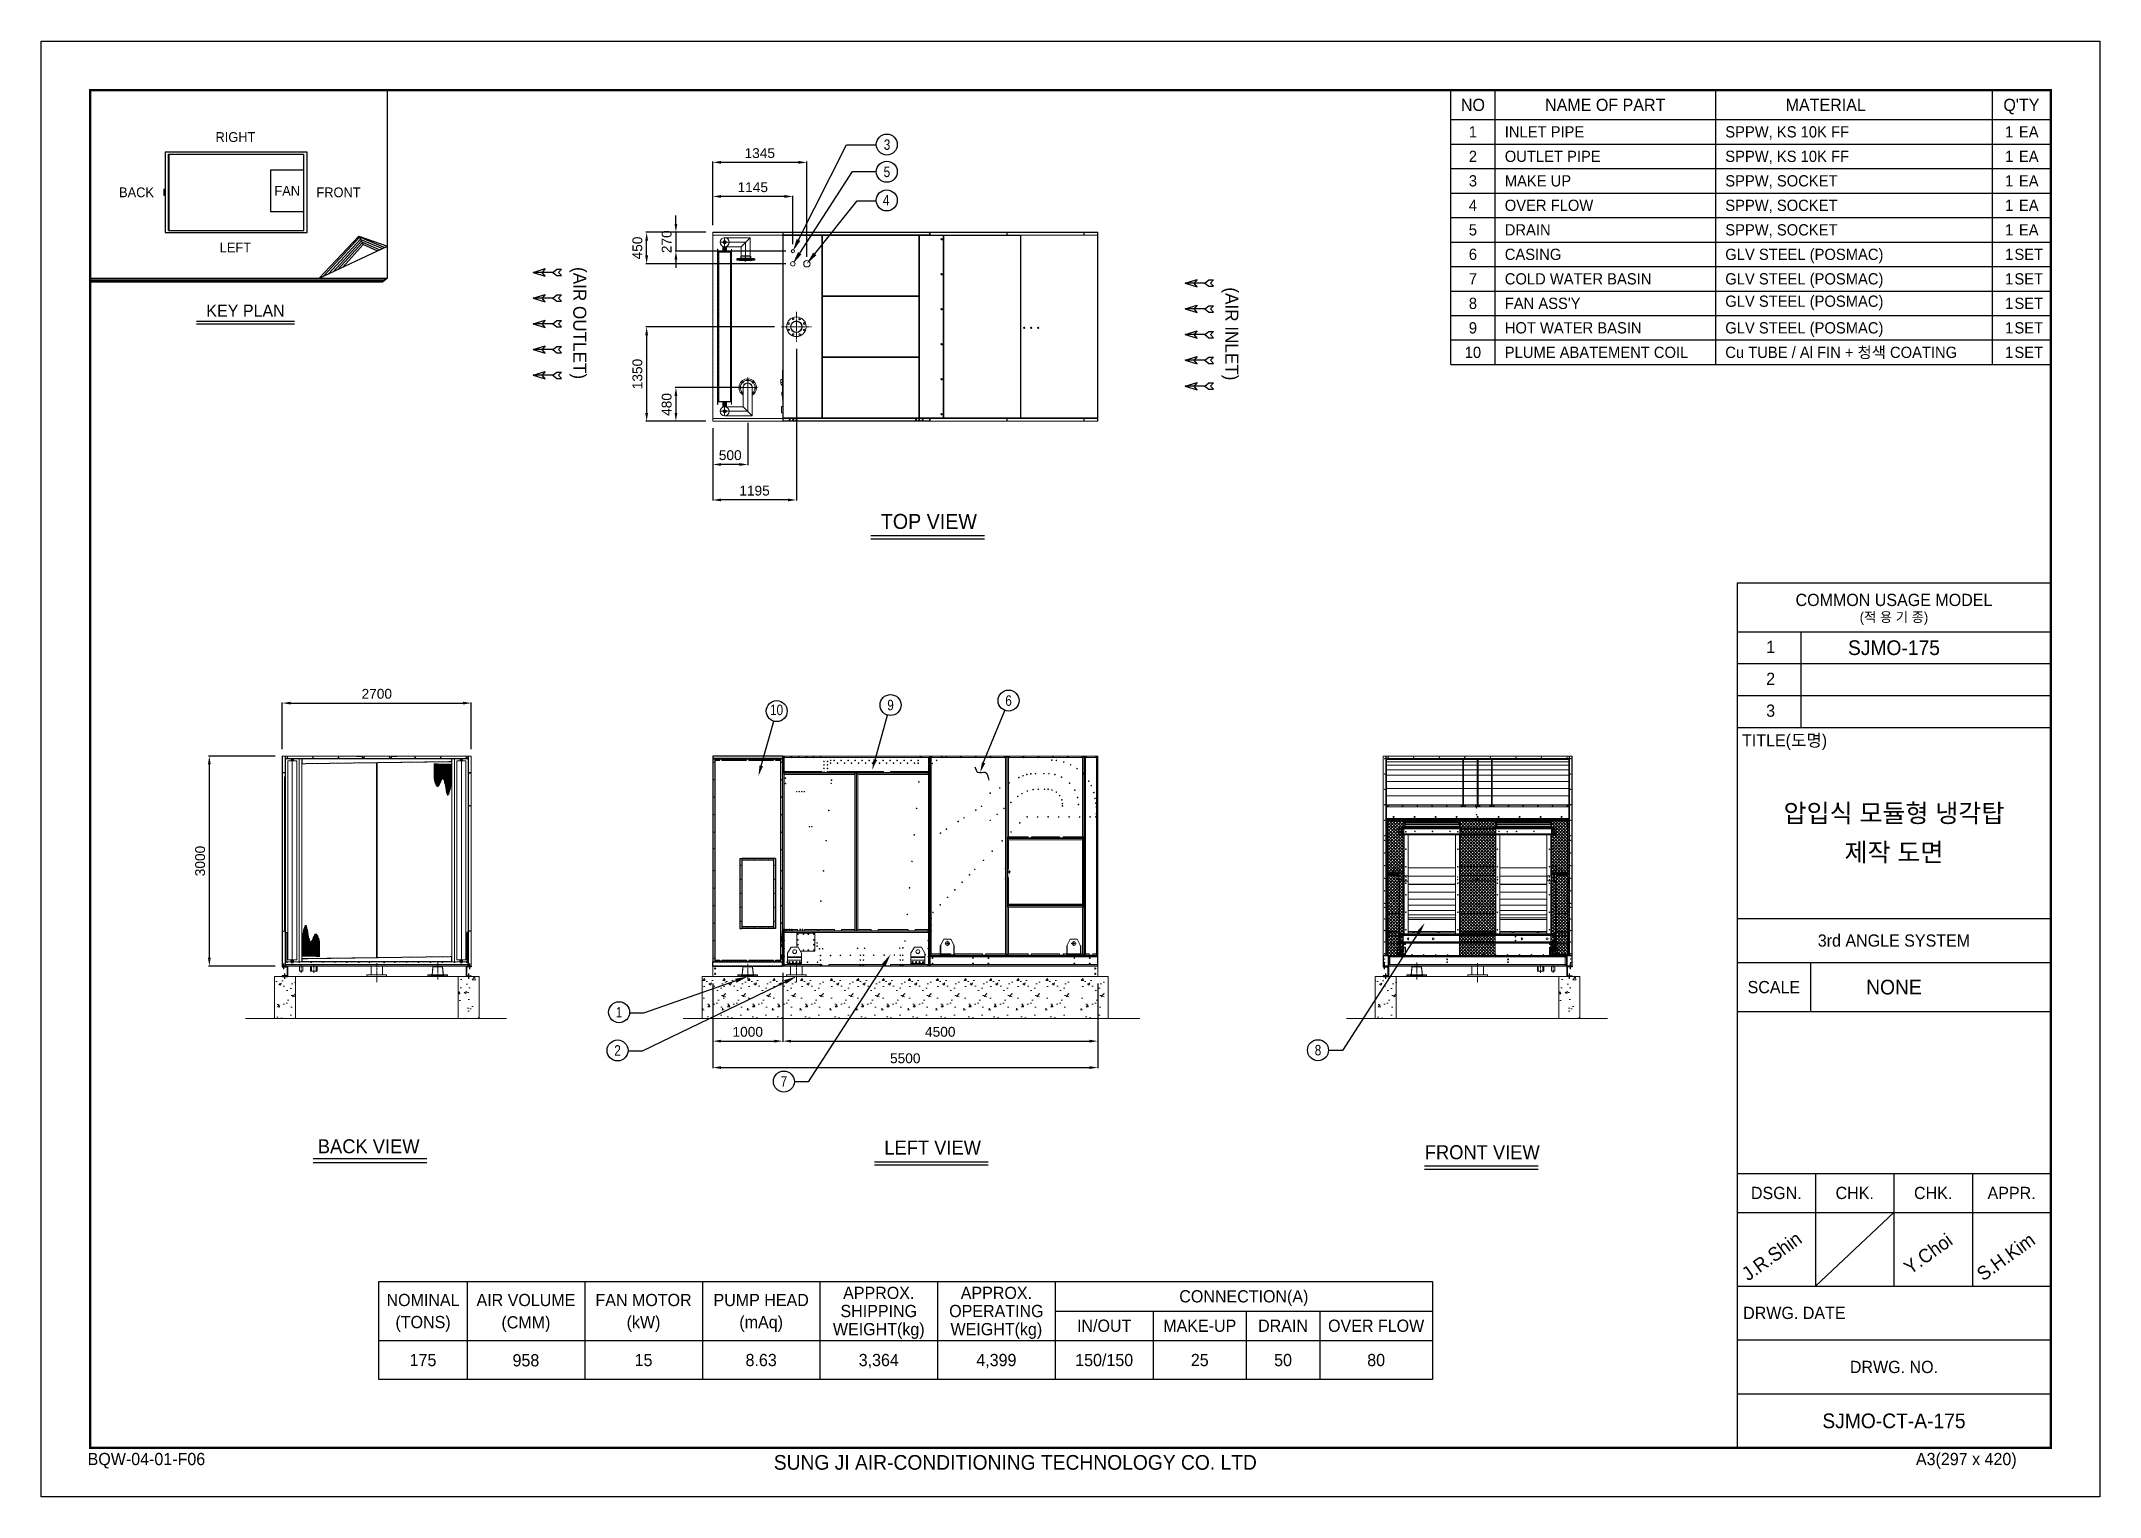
# Model space of a CAD drawing. Header units: millimetres. Extents: x -17070 to 41831, y -291348 to 30635.
# Drawn here: x 12424 to 41831, y 9840 to 30635 of the extents above.
import ezdxf
from ezdxf import colors
from ezdxf.entities.mleader import LeaderData, LeaderLine
from ezdxf.enums import TextEntityAlignment as Align
from ezdxf.math import Vec2, Vec3

# ---------------------------------------------------------------- set-up
doc = ezdxf.new("R2010")
doc.units = ezdxf.units.MM
for name, pattern in [('CENTER', [2, 1.25, -0.25, 0.25, -0.25]), ('CENTERX2', [4, 2.5, -0.5, 0.5, -0.5]), ('DASHDOT', [18.5, 12, -3, 0.5, -3]), ('DASHED', [15, 12, -3]), ('HIDDEN', [0.375, 0.25, -0.125])]:
    doc.linetypes.add(name, pattern=pattern)
for name, color, linetype in [('center', 1, 'CENTER'), ('냉각탑', 4, 'Continuous'), ('냉각탑_box', 1, 'Continuous'), ('냉각탑_dim', 1, 'Continuous'), ('냉각탑_form', 1, 'Continuous'), ('냉각탑_text', 3, 'Continuous'), ('냉각탑_기초', 23, 'Continuous'), ('숨은선', 5, 'HIDDEN')]:
    doc.layers.add(name, color=color, linetype=linetype)
doc.styles.get("Standard").update_dxf_attribs({"font": 'arial.ttf'})
doc.styles.add('돋움', font='Dotum.ttf')
doc.dimstyles.new('1.40', dxfattribs={"dimscale": 20, "dimtxt": 1.5, "dimasz": 1, "dimexe": 0.5, "dimexo": 0.5, "dimgap": 0.5, "dimtad": 1, "dimdec": 0, "dimzin": 0, "dimdsep": 46, "dimtxsty": 'Standard', "dimcen": 0, "dimclrd": 2, "dimclre": 2, "dimclrt": 3, "dimadec": 0, "dimazin": 0, "dimtfac": 1, "dimtdec": 0, "dimtmove": 0, "dimatfit": 0, "dimfxl": 1, "dimtolj": 1, "dimtzin": 0, "dimlwd": -1, "dimlwe": -1, "dimarcsym": 0})
pattern_1 = [(45, (-833140.61, -415575.233), (-22.4506403, 22.4506403), []), (135, (-833140.61, -415575.233), (-22.4506403, -22.4506403), [])]

msp = doc.modelspace()

# ---------------------------------------------------------------- texts
at = {"layer": '냉각탑_form', "style": '돋움'}
for s, height, p in [('COMMON USAGE MODEL', 175.043, (38890.4, 22653.1)), ('(적 용 기 종)', 140.03, (38890.4, 22408.1)), ('3rd ANGLE SYSTEM', 175.043, (38890.4, 17787)), ('SCALE', 175.04, (37175, 17121.8)), ('DSGN.', 175.04, (37210, 14181.1)), ('CHK.', 175.04, (38330.3, 14181.1)), ('CHK.', 175.04, (39450.6, 14181.1)), ('APPR.', 175.04, (40570.8, 14181.1)), ('DRWG. NO.', 175.04, (38890.4, 11695.5))]:
    msp.add_text(s, height=height, dxfattribs=at).set_placement(p, align=Align.MIDDLE_CENTER)
for s, height, p in [('1', 175, (37065, 21893.9)), ('2', 175, (37065, 21438.8)), ('3', 175, (37065, 20983.7)), ('TITLE(도명)', 175.04, (36720.2, 20559.9)), ('DRWG. DATE', 175.04, (36736.1, 12380.1)), ('BQW-04-01-F06', 175.043, (13087.3, 10292.6)), ('SUNG JI AIR-CONDITIONING TECHNOLOGY CO. LTD', 210.051, (22888.9, 10227)), ('A3(297 x 420)', 175.043, (39204.5, 10292.6))]:
    msp.add_text(s, height=height, dxfattribs=at).set_placement(p)
at = {"layer": '냉각탑_text', "style": '돋움'}
for s, height, p in [('NO', 175, (32876, 29725)), ('NAME OF PART', 175, (34766, 29725)), ('MATERIAL', 175, (37916, 29725)), ("Q'TY", 175, (40711, 29725)), ('1', 161, (32876, 29340)), ('1', 161, (40536, 29340)), ('EA', 161, (40816, 29340)), ('RIGHT', 140, (15198.8, 29265.5)), ('2', 161, (32876, 28990)), ('1', 161, (40536, 28990)), ('EA', 161, (40816, 28990)), ('BACK', 140, (13786.1, 28475.7)), ('FAN', 140, (15938.5, 28497.1)), ('FRONT', 140, (16671.5, 28475.7)), ('3', 161, (32876, 28640)), ('1', 161, (40536, 28640)), ('EA', 161, (40816, 28640)), ('4', 161, (32876, 28290)), ('1', 161, (40536, 28290)), ('EA', 161, (40816, 28290)), ('5', 161, (32876, 27940)), ('1', 161, (40536, 27940)), ('EA', 161, (40816, 27940)), ('LEFT', 140, (15198.8, 27686.7)), ('6', 161, (32876, 27590)), ('1', 161, (40536, 27590)), ('SET', 161, (40816, 27590)), ('7', 161, (32876, 27240)), ('1', 161, (40536, 27240)), ('SET', 161, (40816, 27240)), ('KEY PLAN', 175, (15343.2, 26785)), ('8', 161, (32876, 26890)), ('1', 161, (40536, 26890)), ('SET', 161, (40816, 26890)), ('9', 161, (32876, 26540)), ('1', 161, (40536, 26540)), ('SET', 161, (40816, 26540)), ('10', 161, (32876, 26190)), ('1', 161, (40536, 26190)), ('SET', 161, (40816, 26190)), ('TOP VIEW', 214.63, (25104.4, 23774.2)), ('SJMO-175', 210.05, (38890.4, 21970.5)), ('압입식 모듈형 냉각탑', 262.5, (38890.4, 19607.1)), ('제작 도면', 262.5, (38890.4, 19047.1)), ('NONE', 210.05, (38890.4, 17121.8)), ('BACK VIEW', 199.97, (17102.4, 14847.6)), ('LEFT VIEW', 199.97, (25158.5, 14829.7)), ('FRONT VIEW', 199.97, (33009.6, 14763.2)), ('NOMINAL', 175, (17878.7, 12652)), ('AIR VOLUME', 175, (19348.7, 12652)), ('FAN MOTOR', 175, (21028.7, 12652)), ('PUMP HEAD', 175, (22708.7, 12652)), ('APPROX.', 175, (24388.7, 12753.5)), ('APPROX.', 175, (26068.7, 12753.5)), ('CONNECTION(A)', 175, (29603.7, 12704.5)), ('(TONS)', 175, (17878.7, 12337)), ('(CMM)', 175, (19348.3, 12333.3)), ('(kW)', 175, (21028.7, 12337)), ('(mAq)', 175, (22708.7, 12337)), ('SHIPPING', 175, (24388.7, 12494.5)), ('OPERATING', 175, (26068.7, 12494.5)), ('IN/OUT', 175, (27608.7, 12284.5)), ('MAKE-UP', 175, (28973.7, 12284.5)), ('DRAIN', 175, (30163.7, 12284.5)), ('OVER FLOW', 175, (31493.7, 12284.5)), ('WEIGHT(kg)', 175, (24388.7, 12235.5)), ('WEIGHT(kg)', 175, (26068.7, 12235.5)), ('175', 175, (17878.7, 11794.5)), ('958', 175, (19348.3, 11790.8)), ('15', 175, (21028.7, 11794.5)), ('8.63', 175, (22708.7, 11794.5)), ('3,364', 175, (24388.7, 11794.5)), ('4,399', 175, (26068.7, 11794.5)), ('150/150', 175, (27608.7, 11794.5)), ('25', 175, (28973.7, 11794.5)), ('50', 175, (30163.7, 11794.5)), ('80', 175, (31493.7, 11794.5)), ('SJMO-CT-A-175', 210.051, (38890.4, 10925.3))]:
    msp.add_text(s, height=height, dxfattribs=at).set_placement(p, align=Align.MIDDLE_CENTER)
for s, p in [('INLET PIPE', (33331, 29340)), ('SPPW, KS 10K FF', (36481, 29340)), ('OUTLET PIPE', (33331, 28990)), ('SPPW, KS 10K FF', (36481, 28990)), ('MAKE UP', (33331, 28640)), ('SPPW, SOCKET', (36481, 28640)), ('OVER FLOW', (33331, 28290)), ('SPPW, SOCKET', (36481, 28290)), ('DRAIN', (33331, 27940)), ('SPPW, SOCKET', (36481, 27940)), ('CASING', (33331, 27590)), ('GLV STEEL (POSMAC)', (36481, 27590)), ('COLD WATER BASIN', (33331, 27240)), ('GLV STEEL (POSMAC)', (36481, 27240)), ("FAN ASS'Y", (33331, 26890)), ('GLV STEEL (POSMAC)', (36481, 26920.7)), ('HOT WATER BASIN', (33331, 26540)), ('GLV STEEL (POSMAC)', (36481, 26540)), ('PLUME ABATEMENT COIL', (33331, 26190)), ('Cu TUBE / Al FIN + 청색 COATING', (36481, 26190))]:
    msp.add_text(s, height=161, dxfattribs=at).set_placement(p, align=Align.MIDDLE_LEFT)
at = {"layer": '냉각탑_text', "width": 0.8}
for s, p in [('3', (24507.2, 29157.4)), ('5', (24504.9, 28768.4)), ('4', (24494.1, 28364)), ('9', (24556.5, 21151.3)), ('6', (26242.7, 21214.6)), ('10', (22928.8, 21081.9)), ('1', (20679.5, 16762.7)), ('2', (20657.4, 16217.2)), ('8', (30663, 16220.9)), ('7', (23032.9, 15772.4))]:
    msp.add_text(s, height=150, dxfattribs=at).set_placement(p, align=Align.MIDDLE_CENTER)
at = {"layer": '냉각탑_text', "style": '돋움'}
for s, p in [('(AIR OUTLET)', (20117.7, 26607.9)), ('(AIR INLET)', (29431, 26453.5))]:
    msp.add_text(s, height=186.667, rotation=270, dxfattribs=at).set_placement(p, align=Align.MIDDLE_CENTER)
for s, p in [('J.R.Shin', (36808.2, 12914.9)), ('Y.Choi', (39123.6, 13008.3)), ('S.H.Kim', (40164.7, 12914.9))]:
    msp.add_text(s, height=196.05, rotation=35.81856, dxfattribs=at).set_placement(p)

# ---------------------------------------------------------------- blocks, each defined once
blk = doc.blocks.new('화살표 IN OUT')
at = {"layer": '냉각탑_dim'}
for p, q in [((-323, 43), (-384, 43)), ((-343, 0), (-384, 43)), ((-384, -43), (-343, 0)), ((-266, 0), (-323, 43)), ((-266, 0), (-323, -43)), ((-266, 0), (0, 0)), ((-163, 50), (-122, 0)), ((0, 0), (-163, 50)), ((-163, -50), (-122, 0)), ((0, 0), (-163, -50)), ((-323, -43), (-384, -43))]:
    blk.add_line(p, q, dxfattribs=at)
blk = doc.blocks.new('*D360')
at = {"color": 2, "transparency": 16777216}
for p, q in [((22017, 25105), (22017, 24578)), ((22517, 25182), (22517, 24578)), ((22397, 24588), (22137, 24588))]:
    blk.add_line(p, q, dxfattribs=at)
for points in [[(22137, 24608), (22137, 24568), (22017, 24588)], [(22397, 24608), (22397, 24568), (22517, 24588)]]:
    blk.add_solid(points, dxfattribs=at)
at = {"layer": 'Defpoints', "color": 0, "transparency": 16777216}
for p in [(22017, 25205), (22517, 25282), (22017, 24588)]:
    blk.add_point(p, dxfattribs=at)
at = {"color": 3, "lineweight": 5, "transparency": 16777216, "insert": (22267, 24720), "char_height": 140, "attachment_point": 5}
blk.add_mtext('\\A1;500', dxfattribs=at)
blk = doc.blocks.new('*D362')
at = {"color": 2, "transparency": 16777216}
for p, q in [((22417, 25686), (21481, 25686)), ((21491, 25566), (21491, 25325)), ((21917, 25205), (21481, 25205))]:
    blk.add_line(p, q, dxfattribs=at)
for points in [[(21471, 25566), (21511, 25566), (21491, 25686)], [(21471, 25325), (21511, 25325), (21491, 25205)]]:
    blk.add_solid(points, dxfattribs=at)
at = {"layer": 'Defpoints', "color": 0, "transparency": 16777216}
for p in [(22517, 25686), (21491, 25205), (22017, 25205)]:
    blk.add_point(p, dxfattribs=at)
at = {"color": 3, "lineweight": 5, "transparency": 16777216, "insert": (21359, 25445), "char_height": 140, "attachment_point": 5, "rotation": 90}
blk.add_mtext('\\A1;480', dxfattribs=at)
blk = doc.blocks.new('*D363')
at = {"color": 2, "transparency": 16777216}
for p, q in [((15868, 20523), (15868, 21189)), ((15988, 21179), (18448, 21179)), ((18568, 20523), (18568, 21189))]:
    blk.add_line(p, q, dxfattribs=at)
for points in [[(15988, 21199), (15988, 21159), (15868, 21179)], [(18448, 21199), (18448, 21159), (18568, 21179)]]:
    blk.add_solid(points, dxfattribs=at)
at = {"layer": 'Defpoints', "color": 0, "transparency": 16777216}
for p in [(18568, 21179), (15868, 20423), (18568, 20423)]:
    blk.add_point(p, dxfattribs=at)
at = {"color": 3, "lineweight": 5, "transparency": 16777216, "insert": (17218, 21311), "char_height": 140, "attachment_point": 5}
blk.add_mtext('\\A1;2700', dxfattribs=at)
blk = doc.blocks.new('*D364')
at = {"color": 2, "transparency": 16777216}
for p, q in [((22017, 17174), (22017, 16340)), ((23017, 17326), (23017, 16340)), ((22137, 16350), (22897, 16350))]:
    blk.add_line(p, q, dxfattribs=at)
for points in [[(22137, 16370), (22137, 16330), (22017, 16350)], [(22897, 16370), (22897, 16330), (23017, 16350)]]:
    blk.add_solid(points, dxfattribs=at)
at = {"layer": 'Defpoints', "color": 0, "transparency": 16777216}
for p in [(23017, 17426), (22017, 17274), (23017, 16350)]:
    blk.add_point(p, dxfattribs=at)
at = {"color": 3, "lineweight": 5, "transparency": 16777216, "insert": (22517, 16482), "char_height": 140, "attachment_point": 5}
blk.add_mtext('\\A1;1000', dxfattribs=at)
blk = doc.blocks.new('*D365')
at = {"color": 2, "transparency": 16777216}
for p, q in [((23017, 17326), (23017, 16340)), ((27517, 17174), (27517, 16340)), ((23137, 16350), (27397, 16350))]:
    blk.add_line(p, q, dxfattribs=at)
for points in [[(23137, 16370), (23137, 16330), (23017, 16350)], [(27397, 16370), (27397, 16330), (27517, 16350)]]:
    blk.add_solid(points, dxfattribs=at)
at = {"layer": 'Defpoints', "color": 0, "transparency": 16777216}
for p in [(23017, 17426), (27517, 17274), (27517, 16350)]:
    blk.add_point(p, dxfattribs=at)
at = {"color": 3, "lineweight": 5, "transparency": 16777216, "insert": (25267, 16482), "char_height": 140, "attachment_point": 5}
blk.add_mtext('\\A1;4500', dxfattribs=at)
blk = doc.blocks.new('*D361')
at = {"color": 2, "transparency": 16777216}
for p, q in [((22017, 17173), (22017, 15962)), ((27517, 17173), (27517, 15962)), ((22137, 15972), (27397, 15972))]:
    blk.add_line(p, q, dxfattribs=at)
for points in [[(22137, 15992), (22137, 15952), (22017, 15972)], [(27397, 15992), (27397, 15952), (27517, 15972)]]:
    blk.add_solid(points, dxfattribs=at)
at = {"layer": 'Defpoints', "color": 0, "transparency": 16777216}
for p in [(22017, 17273), (27517, 17273), (27517, 15972)]:
    blk.add_point(p, dxfattribs=at)
at = {"color": 3, "lineweight": 5, "transparency": 16777216, "insert": (24767, 16104), "char_height": 140, "attachment_point": 5}
blk.add_mtext('\\A1;5500', dxfattribs=at)
blk = doc.blocks.new('*D366')
at = {"color": 2, "transparency": 16777216}
for p, q in [((22897, 26555), (21063, 26555)), ((21073, 26435), (21073, 25325)), ((21917, 25205), (21063, 25205))]:
    blk.add_line(p, q, dxfattribs=at)
for points in [[(21053, 26435), (21093, 26435), (21073, 26555)], [(21053, 25325), (21093, 25325), (21073, 25205)]]:
    blk.add_solid(points, dxfattribs=at)
at = {"layer": 'Defpoints', "color": 0, "transparency": 16777216}
for p in [(22997, 26555), (21073, 25205), (22017, 25205)]:
    blk.add_point(p, dxfattribs=at)
at = {"color": 3, "lineweight": 5, "transparency": 16777216, "insert": (20941, 25880), "char_height": 140, "attachment_point": 5, "rotation": 90}
blk.add_mtext('\\A1;1350', dxfattribs=at)
blk = doc.blocks.new('*D367')
at = {"color": 2, "transparency": 16777216}
for p, q in [((15768, 20423), (14816, 20423)), ((14826, 20303), (14826, 17543)), ((15768, 17423), (14816, 17423))]:
    blk.add_line(p, q, dxfattribs=at)
for points in [[(14806, 20303), (14846, 20303), (14826, 20423)], [(14806, 17543), (14846, 17543), (14826, 17423)]]:
    blk.add_solid(points, dxfattribs=at)
at = {"layer": 'Defpoints', "color": 0, "transparency": 16777216}
for p in [(15868, 20423), (14826, 17423), (15868, 17423)]:
    blk.add_point(p, dxfattribs=at)
at = {"color": 3, "lineweight": 5, "transparency": 16777216, "insert": (14695, 18923), "char_height": 140, "attachment_point": 5, "rotation": 90}
blk.add_mtext('\\A1;3000', dxfattribs=at)
blk = doc.blocks.new('*D368')
at = {"color": 2, "transparency": 16777216}
for p, q in [((22017, 28005), (22017, 28427)), ((23042, 28417), (22137, 28417)), ((23162, 27735), (23162, 28427))]:
    blk.add_line(p, q, dxfattribs=at)
for points in [[(22137, 28437), (22137, 28397), (22017, 28417)], [(23042, 28437), (23042, 28397), (23162, 28417)]]:
    blk.add_solid(points, dxfattribs=at)
at = {"layer": 'Defpoints', "color": 0, "transparency": 16777216}
for p in [(22017, 28417), (22017, 27905), (23162, 27635)]:
    blk.add_point(p, dxfattribs=at)
at = {"color": 3, "lineweight": 5, "transparency": 16777216, "insert": (22589, 28548), "char_height": 140, "attachment_point": 5}
blk.add_mtext('\\A1;1145', dxfattribs=at)
blk = doc.blocks.new('*D369')
at = {"color": 2, "transparency": 16777216}
for p, q in [((22017, 28005), (22017, 28914)), ((23242, 28904), (22137, 28904)), ((23362, 27555), (23362, 28914))]:
    blk.add_line(p, q, dxfattribs=at)
for points in [[(22137, 28924), (22137, 28884), (22017, 28904)], [(23242, 28924), (23242, 28884), (23362, 28904)]]:
    blk.add_solid(points, dxfattribs=at)
at = {"layer": 'Defpoints', "color": 0, "transparency": 16777216}
for p in [(22017, 28904), (22017, 27905), (23362, 27455)]:
    blk.add_point(p, dxfattribs=at)
at = {"color": 3, "lineweight": 5, "transparency": 16777216, "insert": (22689, 29035), "char_height": 140, "attachment_point": 5}
blk.add_mtext('\\A1;1345', dxfattribs=at)
blk = doc.blocks.new('*D370')
at = {"color": 2, "transparency": 16777216}
for p, q in [((23212, 26241), (23212, 24071)), ((22017, 25105), (22017, 24071)), ((23092, 24081), (22137, 24081))]:
    blk.add_line(p, q, dxfattribs=at)
for points in [[(22137, 24101), (22137, 24061), (22017, 24081)], [(23092, 24101), (23092, 24061), (23212, 24081)]]:
    blk.add_solid(points, dxfattribs=at)
at = {"layer": 'Defpoints', "color": 0, "transparency": 16777216}
for p in [(23212, 26341), (22017, 25205), (22017, 24081)]:
    blk.add_point(p, dxfattribs=at)
at = {"color": 3, "lineweight": 5, "transparency": 16777216, "insert": (22614, 24213), "char_height": 140, "attachment_point": 5}
blk.add_mtext('\\A1;1195', dxfattribs=at)
blk = doc.blocks.new('*D371')
at = {"color": 2, "transparency": 16777216}
for p, q in [((21917, 27905), (21063, 27905)), ((21073, 27575), (21073, 27785)), ((23062, 27455), (21063, 27455))]:
    blk.add_line(p, q, dxfattribs=at)
for points in [[(21053, 27785), (21093, 27785), (21073, 27905)], [(21053, 27575), (21093, 27575), (21073, 27455)]]:
    blk.add_solid(points, dxfattribs=at)
at = {"layer": 'Defpoints', "color": 0, "transparency": 16777216}
for p in [(21073, 27905), (22017, 27905), (23162, 27455)]:
    blk.add_point(p, dxfattribs=at)
at = {"color": 3, "lineweight": 5, "transparency": 16777216, "insert": (20941, 27680), "char_height": 140, "attachment_point": 5, "rotation": 90}
blk.add_mtext('\\A1;450', dxfattribs=at)
blk = doc.blocks.new('*D372')
at = {"color": 2, "transparency": 16777216}
for p, q in [((21491, 28025), (21491, 28145)), ((21917, 27905), (21481, 27905)), ((21491, 27905), (21491, 27635)), ((23062, 27635), (21481, 27635)), ((21491, 27515), (21491, 27395))]:
    blk.add_line(p, q, dxfattribs=at)
for points in [[(21471, 28025), (21511, 28025), (21491, 27905)], [(21471, 27515), (21511, 27515), (21491, 27635)]]:
    blk.add_solid(points, dxfattribs=at)
at = {"layer": 'Defpoints', "color": 0, "transparency": 16777216}
for p in [(22017, 27905), (21491, 27635), (23162, 27635)]:
    blk.add_point(p, dxfattribs=at)
at = {"color": 3, "lineweight": 5, "transparency": 16777216, "insert": (21359, 27770), "char_height": 140, "attachment_point": 5, "rotation": 90}
blk.add_mtext('\\A1;270', dxfattribs=at)
blk = doc.blocks.new('457536')
at = {"color": 7, "lineweight": 5}
for p, q in [((114592.520962, 89152.297332), (114550.020962, 89069.297332)), ((114692.520962, 89152.297332), (114592.520962, 89152.297332)), ((114735.020962, 89069.297332), (114692.520962, 89152.297332)), ((114542.520962, 89059.297332), (114542.520962, 88929.797332)), ((114550.020962, 88922.297332), (114735.020962, 88922.297332)), ((114742.520962, 88929.797332), (114742.520962, 89059.297332))]:
    blk.add_line(p, q, dxfattribs=at)
at = {"color": 7, "linetype": 'DASHDOT', "lineweight": 5}
for p, q in [((114642.520962, 89126.047332), (114642.520962, 89054.547332)), ((114678.270962, 89090.297332), (114606.770962, 89090.297332))]:
    blk.add_line(p, q, dxfattribs=at)
at = {"color": 7, "lineweight": 5, "ltscale": 0.09375}
for p, q in [((114542.520962, 89059.297332), (114550.020962, 89059.297332)), ((114550.020962, 88929.797332), (114542.520962, 88929.797332)), ((114550.020962, 88922.297332), (114550.020962, 88929.797332)), ((114742.520962, 89059.297332), (114735.020962, 89059.297332)), ((114735.020962, 88929.797332), (114742.520962, 88929.797332)), ((114735.020962, 88922.297332), (114735.020962, 88929.797332))]:
    blk.add_line(p, q, dxfattribs=at)
at = {"color": 7, "linetype": 'DASHED', "lineweight": 5}
for p, q in [((114548.520962, 89059.297332), (114548.520962, 88929.797332)), ((114550.020962, 88928.297332), (114735.020962, 88928.297332)), ((114736.520962, 88929.797332), (114736.520962, 89059.297332))]:
    blk.add_line(p, q, dxfattribs=at)
at = {"color": 7, "lineweight": 5, "ltscale": 0.125}
for p, q in [((114550.020962, 89059.297332), (114550.020962, 89069.297332)), ((114735.020962, 89069.297332), (114735.020962, 89059.297332))]:
    blk.add_line(p, q, dxfattribs=at)
at = {"color": 7, "linetype": 'DASHED', "lineweight": 5, "ltscale": 0.075}
for p, q in [((114558.520962, 88928.297332), (114558.520962, 88922.297332)), ((114576.520962, 88928.297332), (114576.520962, 88922.297332)), ((114608.520962, 88928.297332), (114608.520962, 88922.297332)), ((114626.520962, 88928.297332), (114626.520962, 88922.297332)), ((114658.520962, 88928.297332), (114658.520962, 88922.297332)), ((114676.520962, 88928.297332), (114676.520962, 88922.297332)), ((114708.520962, 88928.297332), (114708.520962, 88922.297332)), ((114726.520962, 88928.297332), (114726.520962, 88922.297332))]:
    blk.add_line(p, q, dxfattribs=at)
at = {"color": 7, "lineweight": 5}
blk.add_circle((114642.520962, 89090.297332), 27.5, dxfattribs=at)
blk = doc.blocks.new('A$C61556EF2')
for p, q in [((0, 998), (1450, 998)), ((0, 0), (0, 998)), ((1425, 898), (2425, 898)), ((1425, 898), (1425, 868)), ((1450, 998), (2900, 998)), ((2425, 898), (2425, 868)), ((2880, 968), (2900, 968)), ((2900, 0), (2900, 998)), ((1425, 868), (1425, 418)), ((1425, 868), (2425, 868)), ((1450, 868), (2425, 868)), ((1450, 868), (1450, 418)), ((2400, 868), (2400, 418)), ((2425, 868), (2425, 418)), ((2880, 868), (2900, 868)), ((1425, 418), (2425, 418)), ((1425, 388), (1425, 418)), ((1425, 388), (2425, 388)), ((1450, 418), (2425, 418)), ((2425, 388), (2425, 418)), ((0, 0), (1450, 0)), ((1450, 0), (2900, 0)), ((2880, 30), (2900, 30))]:
    blk.add_line(p, q)
at = {"color": 5}
for p, q in [((0, 968), (1450, 968)), ((0, 968), (20, 968)), ((20, 898), (0, 898)), ((2, 868), (2, 898)), ((20, 898), (20, 968)), ((1450, 968), (2900, 968)), ((2880, 898), (2880, 968)), ((2880, 898), (2900, 898)), ((2898, 868), (2898, 898)), ((20, 868), (0, 868)), ((20, 514), (20, 868)), ((2880, 514), (2880, 868)), ((20, 514), (0, 514)), ((20, 484), (0, 484)), ((2, 484), (2, 514)), ((20, 130), (20, 484)), ((2880, 514), (2900, 514)), ((2880, 130), (2880, 484)), ((2880, 484), (2900, 484)), ((2898, 484), (2898, 514)), ((20, 130), (0, 130)), ((20, 100), (0, 100)), ((0, 30), (1450, 30)), ((2, 100), (2, 130)), ((20, 30), (20, 100)), ((20, 30), (20, 100)), ((1450, 30), (2900, 30)), ((2880, 130), (2900, 130)), ((2880, 30), (2880, 100)), ((2880, 30), (2880, 100)), ((2880, 100), (2900, 100)), ((2898, 100), (2898, 130))]:
    blk.add_line(p, q, dxfattribs=at)
for centre in [(50, 983), (300, 983), (550, 983), (800, 983), (1050, 983), (1300, 983), (1525, 888), (1600, 983), (1725, 888), (1850, 983), (1925, 888), (2100, 983), (2125, 888), (2325, 888), (2350, 983), (2600, 983), (2850, 983), (1430, 793), (1430, 693), (1430, 593), (2420, 793), (2420, 693), (2420, 593), (1430, 493), (1525, 398), (1725, 398), (1925, 398), (2125, 398), (2325, 398), (2420, 493), (50, 15), (300, 15), (550, 15), (800, 15), (1050, 15), (1286, 15), (1600, 15), (1850, 15), (2100, 15), (2350, 15), (2600, 15), (2850, 15)]:
    blk.add_circle(centre, 3)
at = {"layer": '숨은선', "ltscale": 4}
for p, q in [((0, 996), (1450, 996)), ((2, 898), (2, 998)), ((1450, 996), (2898, 996)), ((2898, 898), (2898, 998)), ((2, 514), (2, 868)), ((2898, 514), (2898, 868)), ((2, 30), (2, 484)), ((2898, 30), (2898, 484)), ((0, 2), (1450, 2)), ((2, 2), (2, 100)), ((1450, 2), (2898, 2)), ((2898, 2), (2898, 100))]:
    blk.add_line(p, q, dxfattribs=at)
blk = doc.blocks.new('A$C42073BE0')
for p, q in [((0, 998), (0, 0)), ((0, 998), (36, 998)), ((36, 998), (36, 0)), ((0, 0), (36, 0))]:
    blk.add_line(p, q)
at = {"layer": '숨은선', "ltscale": 4}
for p, q in [((2, 996), (34, 996)), ((2, 996), (2, 0)), ((34, 996), (34, 0)), ((2, 2), (34, 2))]:
    blk.add_line(p, q, dxfattribs=at)
blk = doc.blocks.new('1')
at = {"color": 0, "lineweight": 20}
for p, q in [((22017, 17274), (22017, 20423)), ((23017, 20423), (22017, 20423)), ((23021, 20423), (23017, 20423)), ((23021, 17423), (22017, 17423)), ((25114, 17423), (25122, 17423)), ((27512, 17423), (27517, 17423)), ((27517, 17274), (27517, 17423)), ((27517, 17274), (22017, 17274))]:
    blk.add_line(p, q, dxfattribs=at)
at = {"color": 7, "lineweight": 20, "ltscale": 0.001111}
for p, q in [((23019, 20419), (23017, 20419)), ((23021, 20403), (23021, 20401)), ((25117, 20419), (25115, 20419)), ((25117, 20384), (25119, 20384)), ((25117, 20381), (25119, 20381)), ((26219, 20420), (26221, 20420)), ((26221, 20386), (26219, 20386)), ((26221, 20383), (26219, 20383)), ((26219, 20378), (26221, 20378)), ((26219, 20378), (26221, 20378)), ((26219, 20376), (26221, 20376)), ((27321, 20420), (27323, 20420)), ((27323, 20386), (27321, 20386)), ((27323, 20383), (27321, 20383)), ((23017, 20186), (23019, 20186)), ((23021, 20205), (23021, 20203)), ((23567, 20183), (23567, 20181)), ((23578, 20183), (23578, 20181)), ((23582, 20181), (23582, 20183)), ((23584, 20181), (23584, 20183)), ((23585, 20183), (23585, 20181)), ((23681, 20183), (23681, 20181)), ((23683, 20181), (23683, 20183)), ((23685, 20181), (23685, 20183)), ((23730, 20181), (23730, 20183)), ((23732, 20181), (23732, 20183)), ((23734, 20183), (23734, 20181)), ((23736, 20183), (23736, 20181)), ((24067, 20177), (24069, 20177)), ((24067, 20150), (24069, 20150)), ((24067, 20147), (24069, 20147)), ((24069, 20129), (24067, 20129)), ((24962, 20183), (24962, 20181)), ((24964, 20181), (24964, 20183)), ((25115, 20186), (25117, 20186)), ((27321, 19624), (27323, 19624)), ((27321, 19577), (27323, 19577)), ((27323, 19575), (27321, 19575)), ((27323, 19574), (27321, 19574)), ((27323, 19574), (27321, 19574)), ((27323, 19571), (27321, 19571)), ((27323, 19535), (27321, 19535)), ((27323, 19532), (27321, 19532)), ((27323, 19418), (27321, 19418)), ((27321, 19406), (27323, 19406)), ((27321, 19404), (27323, 19404)), ((27321, 19403), (27323, 19403)), ((27323, 19401), (27321, 19401)), ((27321, 19396), (27323, 19396)), ((27323, 19395), (27321, 19395)), ((27323, 19295), (27321, 19295)), ((27520, 19381), (27518, 19381)), ((27520, 19380), (27518, 19380)), ((27518, 19311), (27520, 19311)), ((26219, 18254), (26221, 18254)), ((26607, 18285), (26607, 18287)), ((26612, 18285), (26612, 18287)), ((26627, 18287), (26627, 18285)), ((26687, 18285), (26687, 18287)), ((26702, 18287), (26702, 18285)), ((26707, 18287), (26707, 18285)), ((23019, 17919), (23017, 17919)), ((23021, 17903), (23021, 17901)), ((23167, 17923), (23167, 17925)), ((23256, 17923), (23256, 17925)), ((25117, 17919), (25115, 17919)), ((26219, 17879), (26221, 17879)), ((26219, 17875), (26221, 17875)), ((26219, 17859), (26221, 17859)), ((26221, 17769), (26219, 17769)), ((26221, 17754), (26219, 17754)), ((26221, 17749), (26219, 17749)), ((27323, 17882), (27321, 17882)), ((27323, 17881), (27321, 17881)), ((27321, 17879), (27323, 17879)), ((27321, 17875), (27323, 17875)), ((27321, 17859), (27323, 17859)), ((27323, 17769), (27321, 17769)), ((27323, 17754), (27321, 17754)), ((27323, 17749), (27321, 17749)), ((27323, 17749), (27321, 17749)), ((27323, 17744), (27321, 17744)), ((27321, 17734), (27323, 17734)), ((27321, 17729), (27323, 17729)), ((23017, 17426), (23019, 17426)), ((23021, 17445), (23021, 17443)), ((25115, 17426), (25117, 17426)), ((27323, 17594), (27321, 17594)), ((27323, 17589), (27321, 17589))]:
    blk.add_line(p, q, dxfattribs=at)
at = {"color": 7, "lineweight": 20, "ltscale": 0.010278}
for p, q in [((23017, 20419), (23017, 20401)), ((23019, 20401), (23019, 20419)), ((25114, 20401), (25114, 20419)), ((25115, 20419), (25115, 20401)), ((25117, 20401), (25117, 20419)), ((23017, 20205), (23017, 20186)), ((23019, 20186), (23019, 20205)), ((23039, 20181), (23020, 20181)), ((23020, 20179), (23039, 20179)), ((23020, 20178), (23039, 20178)), ((24064, 20181), (24045, 20181)), ((24045, 20179), (24064, 20179)), ((24045, 20178), (24064, 20178)), ((24091, 20181), (24072, 20181)), ((24072, 20179), (24091, 20179)), ((24072, 20178), (24091, 20178)), ((25114, 20181), (25095, 20181)), ((25095, 20179), (25114, 20179)), ((25095, 20178), (25114, 20178)), ((25114, 20186), (25114, 20205)), ((25115, 20205), (25115, 20186)), ((25117, 20186), (25117, 20205)), ((23017, 17919), (23017, 17901)), ((23019, 17901), (23019, 17919)), ((23039, 17926), (23020, 17926)), ((23020, 17925), (23039, 17925)), ((24064, 17926), (24045, 17926)), ((24045, 17925), (24064, 17925)), ((24091, 17926), (24072, 17926)), ((24072, 17925), (24091, 17925)), ((25114, 17926), (25095, 17926)), ((25095, 17925), (25114, 17925)), ((25114, 17901), (25114, 17919)), ((25115, 17919), (25115, 17901)), ((25117, 17901), (25117, 17919)), ((23017, 17445), (23017, 17426)), ((23019, 17426), (23019, 17445)), ((25114, 17426), (25114, 17445)), ((25115, 17445), (25115, 17426)), ((25117, 17426), (25117, 17445))]:
    blk.add_line(p, q, dxfattribs=at)
at = {"color": 7, "lineweight": 20, "ltscale": 0.001944}
for p, q in [((23017, 20401), (23021, 20401)), ((23021, 20419), (23021, 20423)), ((25114, 20419), (25114, 20423)), ((25117, 20401), (25114, 20401)), ((23017, 20205), (23021, 20205)), ((23021, 20186), (23021, 20183)), ((25117, 20205), (25114, 20205)), ((25114, 20186), (25114, 20183)), ((23017, 17901), (23021, 17901)), ((23021, 17919), (23021, 17923)), ((25114, 17919), (25114, 17923)), ((25117, 17901), (25114, 17901)), ((23017, 17445), (23021, 17445)), ((23021, 17426), (23021, 17423)), ((25117, 17445), (25114, 17445)), ((25114, 17426), (25114, 17423))]:
    blk.add_line(p, q, dxfattribs=at)
at = {"color": 7, "lineweight": 20, "ltscale": 0.108889}
for p, q in [((23017, 20401), (23017, 20205)), ((23021, 20401), (23021, 20205)), ((25097, 20401), (25097, 20205)), ((25114, 20205), (25114, 20401)), ((25117, 20205), (25117, 20401))]:
    blk.add_line(p, q, dxfattribs=at)
at = {"color": 7, "lineweight": 20, "ltscale": 0.000833333}
for p, q in [((23021, 20419), (23019, 20419)), ((25114, 20419), (25115, 20419)), ((25119, 20421), (25119, 20420)), ((25122, 20423), (25121, 20423)), ((25121, 20420), (25121, 20421)), ((25121, 20421), (25122, 20421)), ((25122, 20420), (25121, 20420)), ((26217, 20423), (26216, 20423)), ((26216, 20420), (26216, 20421)), ((26216, 20421), (26217, 20421)), ((26216, 20420), (26217, 20420)), ((26217, 20421), (26217, 20420)), ((26219, 20420), (26219, 20421)), ((26221, 20421), (26221, 20420)), ((26224, 20423), (26223, 20423)), ((26223, 20421), (26224, 20421)), ((26223, 20420), (26223, 20421)), ((26224, 20420), (26223, 20420)), ((27319, 20423), (27318, 20423)), ((27318, 20420), (27318, 20421)), ((27318, 20421), (27319, 20421)), ((27318, 20420), (27319, 20420)), ((27318, 20420), (27319, 20420)), ((27319, 20421), (27319, 20420)), ((27321, 20420), (27321, 20421)), ((27323, 20421), (27323, 20420)), ((27326, 20423), (27325, 20423)), ((27325, 20420), (27325, 20421)), ((27325, 20421), (27326, 20421)), ((27326, 20420), (27325, 20420)), ((27325, 20420), (27326, 20420)), ((27515, 20423), (27514, 20423)), ((27514, 20420), (27514, 20421)), ((27514, 20421), (27515, 20421)), ((27514, 20420), (27515, 20420)), ((27515, 20421), (27515, 20420)), ((27517, 20420), (27517, 20421)), ((23021, 20186), (23019, 20186)), ((23020, 20178), (23020, 20179)), ((24064, 20178), (24064, 20179)), ((24072, 20178), (24072, 20179)), ((25114, 20186), (25115, 20186)), ((25114, 20178), (25114, 20179)), ((26221, 19252), (26221, 19250)), ((26223, 19250), (26223, 19252)), ((26224, 19250), (26223, 19250)), ((26223, 19249), (26224, 19249)), ((26224, 19245), (26224, 19244)), ((26227, 19247), (26226, 19247)), ((26226, 19245), (26227, 19245)), ((26226, 19244), (26226, 19245)), ((26227, 19244), (26226, 19244)), ((27316, 19247), (27315, 19247)), ((27315, 19245), (27316, 19245)), ((27315, 19244), (27315, 19245)), ((27315, 19244), (27316, 19244)), ((27316, 19245), (27316, 19244)), ((27318, 19252), (27318, 19250)), ((27319, 19250), (27318, 19250)), ((27318, 19249), (27319, 19249)), ((27318, 19244), (27318, 19245)), ((27319, 19252), (27319, 19250)), ((27321, 19250), (27321, 19252)), ((26221, 18283), (26221, 18282)), ((26224, 18285), (26223, 18285)), ((26223, 18282), (26223, 18283)), ((26223, 18283), (26224, 18283)), ((26224, 18290), (26224, 18288)), ((26226, 18288), (26226, 18290)), ((26227, 18288), (26226, 18288)), ((26226, 18287), (26227, 18287)), ((27315, 18290), (27315, 18288)), ((27316, 18288), (27315, 18288)), ((27315, 18287), (27316, 18287)), ((27316, 18290), (27316, 18288)), ((27318, 18288), (27318, 18290)), ((27319, 18285), (27318, 18285)), ((27318, 18283), (27319, 18283)), ((27319, 18283), (27319, 18282)), ((27321, 18282), (27321, 18283)), ((23021, 17919), (23019, 17919)), ((23020, 17928), (23020, 17926)), ((24064, 17928), (24064, 17926)), ((24072, 17928), (24072, 17926)), ((25114, 17928), (25114, 17926)), ((25114, 17919), (25115, 17919)), ((23021, 17426), (23019, 17426)), ((25114, 17426), (25115, 17426)), ((25119, 17578), (25119, 17576)), ((25121, 17576), (25121, 17578)), ((25122, 17576), (25121, 17576)), ((25121, 17575), (25122, 17575)), ((25122, 17568), (25124, 17568)), ((25122, 17427), (25124, 17427)), ((26216, 17578), (26216, 17576)), ((26217, 17576), (26216, 17576)), ((26216, 17575), (26217, 17575)), ((26217, 17578), (26217, 17576)), ((26219, 17576), (26219, 17578)), ((26221, 17578), (26221, 17576)), ((26223, 17576), (26223, 17578)), ((26224, 17576), (26223, 17576)), ((26223, 17575), (26224, 17575)), ((27319, 17576), (27318, 17576)), ((27318, 17575), (27319, 17575)), ((27319, 17578), (27319, 17576)), ((27321, 17576), (27321, 17578)), ((27323, 17578), (27323, 17576)), ((27325, 17576), (27325, 17578)), ((27326, 17576), (27325, 17576)), ((27325, 17575), (27326, 17575)), ((27514, 17568), (27512, 17568)), ((27514, 17427), (27512, 17427)), ((27514, 17578), (27514, 17576)), ((27515, 17576), (27514, 17576)), ((27514, 17575), (27515, 17575)), ((27515, 17578), (27515, 17576)), ((27517, 17576), (27517, 17578))]:
    blk.add_line(p, q, dxfattribs=at)
at = {"color": 7, "lineweight": 20}
for p, q in [((23021, 20423), (25114, 20423)), ((23021, 20419), (25114, 20419)), ((24979, 20403), (23570, 20403)), ((25119, 20420), (25119, 17578)), ((26216, 20423), (25122, 20423)), ((25122, 20420), (25122, 17578)), ((26216, 20420), (25122, 20420)), ((25139, 20393), (25139, 18110)), ((26199, 17595), (26199, 20394)), ((26216, 17578), (26216, 20420)), ((26219, 17578), (26219, 20420)), ((26221, 20420), (26221, 19252)), ((27318, 20423), (26224, 20423)), ((27318, 20420), (26224, 20420)), ((26224, 20420), (26224, 19252)), ((26241, 20394), (26241, 19269)), ((27318, 19252), (27318, 20420)), ((27321, 19252), (27321, 20420)), ((27323, 20420), (27323, 17578)), ((27326, 20420), (27326, 17578)), ((27343, 20394), (27343, 17595)), ((27514, 17578), (27514, 20420)), ((27517, 17578), (27517, 20420)), ((23017, 17928), (23017, 20178)), ((23020, 17928), (23020, 20178)), ((25114, 20183), (23021, 20183)), ((23037, 20178), (23037, 17954)), ((23039, 20181), (24045, 20181)), ((23039, 20178), (24045, 20178)), ((23039, 20161), (24045, 20161)), ((24047, 20178), (24047, 17928)), ((24064, 20178), (24064, 17928)), ((24067, 20178), (24067, 17928)), ((24069, 20178), (24069, 17928)), ((24072, 20178), (24072, 17928)), ((24089, 17928), (24089, 20178)), ((25095, 20181), (24091, 20181)), ((25095, 20178), (24091, 20178)), ((24091, 20161), (25095, 20161)), ((25097, 20178), (25097, 17928)), ((25114, 17928), (25114, 20178)), ((25117, 17928), (25117, 20178)), ((27497, 17595), (27497, 19584)), ((26224, 19249), (27318, 19249)), ((26224, 19244), (26224, 18290)), ((27315, 19247), (26227, 19247)), ((27315, 19244), (26227, 19244)), ((26227, 19244), (26227, 18290)), ((26244, 19227), (27298, 19227)), ((27298, 19227), (27298, 18307)), ((27315, 18290), (27315, 19244)), ((27318, 18290), (27318, 19244)), ((27318, 18285), (26224, 18285)), ((27318, 18282), (26224, 18282)), ((26227, 18290), (27315, 18290)), ((26227, 18287), (27315, 18287)), ((26241, 18265), (27301, 18265)), ((27298, 18307), (26244, 18307)), ((23021, 17923), (25114, 17923)), ((23021, 17919), (25114, 17919)), ((24045, 17925), (23039, 17925)), ((25086, 17903), (23048, 17903)), ((24091, 17925), (25095, 17925)), ((25114, 17423), (23021, 17423)), ((25114, 17423), (23021, 17423)), ((25121, 17574), (27517, 17574)), ((25121, 17573), (27517, 17573)), ((25122, 17575), (26216, 17575)), ((27512, 17423), (25122, 17423)), ((27512, 17573), (25124, 17573)), ((27512, 17568), (25124, 17568)), ((25124, 17553), (27512, 17553)), ((27512, 17443), (25124, 17443)), ((25124, 17427), (27512, 17427)), ((25124, 17423), (27512, 17423)), ((26224, 17575), (27318, 17575))]:
    blk.add_line(p, q, dxfattribs=at)
at = {"color": 7, "lineweight": 20, "ltscale": 0.009167}
for p, q in [((23021, 20419), (23021, 20403)), ((25097, 20401), (25114, 20401)), ((25114, 20403), (25114, 20419)), ((23037, 20205), (23021, 20205)), ((23021, 20203), (23021, 20186)), ((23577, 20203), (23577, 20186)), ((23677, 20203), (23677, 20186)), ((24457, 20203), (24457, 20186)), ((24557, 20203), (24557, 20186)), ((25097, 20205), (25114, 20205)), ((25114, 20186), (25114, 20203)), ((23021, 17919), (23021, 17903)), ((25114, 17903), (25114, 17919)), ((23021, 17443), (23021, 17426)), ((23577, 17443), (23577, 17426)), ((23677, 17443), (23677, 17426)), ((24457, 17443), (24457, 17426)), ((24557, 17443), (24557, 17426)), ((25114, 17426), (25114, 17443))]:
    blk.add_line(p, q, dxfattribs=at)
at = {"color": 7, "lineweight": 20, "ltscale": 0.003611}
blk.add_line((23027, 20403), (23021, 20403), dxfattribs=at)
at = {"color": 7, "lineweight": 20, "ltscale": 0.003723}
blk.add_line((23021, 20401), (23027, 20401), dxfattribs=at)
at = {"color": 7, "lineweight": 20, "ltscale": 0.104444}
blk.add_line((23037, 20205), (23037, 20393), dxfattribs=at)
at = {"color": 7, "lineweight": 20, "ltscale": 0.046667}
for p, q in [((23131, 20403), (23047, 20403)), ((23235, 20403), (23151, 20403)), ((23446, 20403), (23362, 20403)), ((23550, 20403), (23466, 20403))]:
    blk.add_line(p, q, dxfattribs=at)
at = {"color": 7, "lineweight": 20, "ltscale": 0.048333}
blk.add_line((23342, 20403), (23255, 20403), dxfattribs=at)
at = {"color": 7, "lineweight": 20, "ltscale": 0.063889}
blk.add_line((25114, 20403), (24999, 20403), dxfattribs=at)
at = {"color": 7, "lineweight": 20, "ltscale": 0.003944}
blk.add_line((25114, 20423), (25121, 20423), dxfattribs=at)
at = {"color": 7, "lineweight": 20, "ltscale": 0.003056}
blk.add_line((25114, 20420), (25119, 20420), dxfattribs=at)
at = {"color": 7, "lineweight": 20, "ltscale": 0.001373}
for p, q in [((25117, 20308), (25119, 20310)), ((25119, 20277), (25117, 20275)), ((25119, 20273), (25117, 20271))]:
    blk.add_line(p, q, dxfattribs=at)
at = {"color": 7, "lineweight": 20, "ltscale": 0.000888889}
for p, q in [((25119, 20421), (25121, 20421)), ((25119, 20420), (25121, 20420)), ((25121, 20423), (25121, 20421)), ((25122, 20423), (25122, 20421)), ((26216, 20423), (26216, 20421)), ((26217, 20423), (26217, 20421)), ((26219, 20421), (26217, 20421)), ((26219, 20420), (26217, 20420)), ((26221, 20421), (26223, 20421)), ((26221, 20420), (26223, 20420)), ((26223, 20423), (26223, 20421)), ((26224, 20423), (26224, 20421)), ((27318, 20423), (27318, 20421)), ((27319, 20423), (27319, 20421)), ((27321, 20421), (27319, 20421)), ((27321, 20420), (27319, 20420)), ((27323, 20421), (27325, 20421)), ((27323, 20420), (27325, 20420)), ((27325, 20423), (27325, 20421)), ((27326, 20423), (27326, 20421)), ((27514, 20423), (27514, 20421)), ((27515, 20423), (27515, 20421)), ((27517, 20421), (27515, 20421)), ((27517, 20420), (27515, 20420)), ((23020, 20181), (23020, 20179)), ((24045, 20178), (24047, 20178)), ((24064, 20179), (24064, 20181)), ((24072, 20181), (24072, 20179)), ((25114, 20179), (25114, 20181)), ((27517, 19697), (27519, 19697)), ((26221, 19252), (26223, 19252)), ((26221, 19250), (26223, 19250)), ((26223, 19249), (26223, 19250)), ((26224, 19249), (26224, 19250)), ((26224, 19245), (26226, 19245)), ((26224, 19244), (26226, 19244)), ((26226, 19247), (26226, 19245)), ((26227, 19247), (26227, 19245)), ((27315, 19247), (27315, 19245)), ((27316, 19247), (27316, 19245)), ((27318, 19245), (27316, 19245)), ((27318, 19244), (27316, 19244)), ((27318, 19249), (27318, 19250)), ((27321, 19252), (27319, 19252)), ((27321, 19250), (27319, 19250)), ((27319, 19249), (27319, 19250)), ((26221, 18283), (26223, 18283)), ((26221, 18282), (26223, 18282)), ((26223, 18285), (26223, 18283)), ((26224, 18290), (26226, 18290)), ((26224, 18288), (26226, 18288)), ((26226, 18287), (26226, 18288)), ((26227, 18287), (26227, 18288)), ((27315, 18287), (27315, 18288)), ((27318, 18290), (27316, 18290)), ((27316, 18287), (27316, 18288)), ((27318, 18288), (27316, 18288)), ((27318, 18285), (27318, 18283)), ((27319, 18285), (27319, 18283)), ((27321, 18283), (27319, 18283)), ((27321, 18282), (27319, 18282)), ((23020, 17926), (23020, 17925)), ((23039, 17928), (23037, 17928)), ((24047, 17928), (24045, 17928)), ((24064, 17925), (24064, 17926)), ((24072, 17926), (24072, 17925)), ((24091, 17928), (24089, 17928)), ((25097, 17928), (25095, 17928)), ((25114, 17925), (25114, 17926)), ((25119, 17578), (25121, 17578)), ((25119, 17576), (25121, 17576)), ((25121, 17575), (25121, 17576)), ((25121, 17574), (25121, 17573)), ((25122, 17575), (25122, 17576)), ((26216, 17575), (26216, 17576)), ((26219, 17578), (26217, 17578)), ((26217, 17575), (26217, 17576)), ((26219, 17576), (26217, 17576)), ((26221, 17576), (26223, 17576)), ((26223, 17575), (26223, 17576)), ((27318, 17575), (27318, 17576)), ((27319, 17575), (27319, 17576)), ((27321, 17576), (27319, 17576)), ((27323, 17578), (27325, 17578)), ((27323, 17576), (27325, 17576)), ((27325, 17575), (27325, 17576)), ((27326, 17575), (27326, 17576)), ((27514, 17575), (27514, 17576)), ((27517, 17578), (27515, 17578)), ((27515, 17575), (27515, 17576)), ((27517, 17576), (27515, 17576)), ((27517, 17574), (27517, 17573))]:
    blk.add_line(p, q, dxfattribs=at)
at = {"color": 7, "lineweight": 20, "ltscale": 0.000833349}
for p, q in [((25121, 20420), (25122, 20420)), ((26223, 20420), (26224, 20420))]:
    blk.add_line(p, q, dxfattribs=at)
at = {"color": 7, "lineweight": 20, "ltscale": 0.001722}
for p, q in [((25122, 20420), (25122, 20423)), ((26224, 20420), (26224, 20423)), ((27326, 20420), (27326, 20423)), ((23020, 20178), (23017, 20178)), ((23039, 20178), (23039, 20181)), ((24045, 20178), (24045, 20181)), ((24064, 20178), (24067, 20178)), ((24069, 20178), (24072, 20178)), ((24091, 20181), (24091, 20178)), ((25095, 20181), (25095, 20178)), ((25117, 20178), (25114, 20178)), ((26224, 19252), (26221, 19252)), ((26224, 19252), (26224, 19249)), ((26227, 19244), (26227, 19247)), ((27318, 19252), (27321, 19252)), ((26227, 18290), (26224, 18290)), ((26224, 18282), (26224, 18285)), ((26227, 18290), (26227, 18287)), ((27315, 18290), (27318, 18290)), ((23020, 17928), (23017, 17928)), ((23039, 17928), (23039, 17925)), ((24045, 17928), (24045, 17925)), ((24064, 17928), (24067, 17928)), ((24069, 17928), (24072, 17928)), ((24091, 17925), (24091, 17928)), ((25095, 17925), (25095, 17928)), ((25117, 17928), (25114, 17928)), ((25122, 17578), (25119, 17578)), ((25122, 17578), (25122, 17575)), ((26216, 17578), (26219, 17578)), ((26224, 17578), (26221, 17578)), ((26224, 17578), (26224, 17575)), ((27318, 17578), (27321, 17578)), ((27326, 17578), (27323, 17578)), ((27326, 17578), (27326, 17575)), ((27514, 17578), (27517, 17578))]:
    blk.add_line(p, q, dxfattribs=at)
at = {"color": 7, "lineweight": 20, "ltscale": 0.007529}
blk.add_line((25132, 20410), (25122, 20420), dxfattribs=at)
blk.add_line((25132, 20410), (25122, 20420), dxfattribs=at)
at = {"color": 7, "lineweight": 20, "ltscale": 0.072222}
blk.add_line((25279, 20403), (25149, 20403), dxfattribs=at)
at = {"color": 7, "lineweight": 20, "ltscale": 0.00282}
for p, q in [((25156, 20320), (25151, 20317)), ((25216, 20364), (25212, 20361))]:
    blk.add_line(p, q, dxfattribs=at)
at = {"color": 7, "lineweight": 20, "ltscale": 0.025278}
blk.add_line((25344, 20403), (25299, 20403), dxfattribs=at)
at = {"color": 7, "lineweight": 20, "ltscale": 0.105556}
for p, q in [((25364, 20403), (25554, 20403)), ((25574, 20403), (25764, 20403)), ((25784, 20403), (25974, 20403)), ((26184, 20403), (25994, 20403)), ((26446, 20403), (26256, 20403)), ((26466, 20403), (26656, 20403)), ((26676, 20403), (26866, 20403)), ((26886, 20403), (27076, 20403)), ((27286, 20403), (27096, 20403))]:
    blk.add_line(p, q, dxfattribs=at)
at = {"color": 7, "lineweight": 20, "ltscale": 0.010045}
for p, q in [((26203, 20407), (26216, 20420)), ((26203, 20407), (26216, 20420)), ((26237, 20407), (26224, 20420)), ((26237, 20407), (26224, 20420)), ((27305, 20407), (27318, 20420)), ((27305, 20407), (27318, 20420)), ((27339, 20407), (27326, 20420)), ((27339, 20407), (27326, 20420)), ((27501, 20407), (27514, 20420)), ((27501, 20407), (27514, 20420))]:
    blk.add_line(p, q, dxfattribs=at)
at = {"color": 7, "lineweight": 20, "ltscale": 0.000833318}
blk.add_line((26216, 20420), (26217, 20420), dxfattribs=at)
at = {"color": 7, "lineweight": 20, "ltscale": 0.002889}
for p, q in [((26217, 20423), (26223, 20423)), ((27319, 20423), (27325, 20423))]:
    blk.add_line(p, q, dxfattribs=at)
at = {"color": 7, "lineweight": 20, "ltscale": 0.00315}
for p, q in [((26453, 20404), (26459, 20404)), ((26663, 20404), (26669, 20404))]:
    blk.add_line(p, q, dxfattribs=at)
at = {"color": 7, "lineweight": 20, "ltscale": 0.003136}
for p, q in [((26453, 20402), (26459, 20402)), ((26663, 20402), (26669, 20402))]:
    blk.add_line(p, q, dxfattribs=at)
at = {"color": 7, "lineweight": 20, "ltscale": 0.001812}
for p, q in [((26454, 20400), (26458, 20400)), ((26664, 20400), (26668, 20400))]:
    blk.add_line(p, q, dxfattribs=at)
at = {"color": 7, "lineweight": 20, "ltscale": 0.002485}
blk.add_line((26874, 20400), (26874, 20405), dxfattribs=at)
at = {"color": 7, "lineweight": 20, "ltscale": 0.11685}
blk.add_line((27301, 20184), (27301, 20394), dxfattribs=at)
at = {"color": 7, "lineweight": 20, "ltscale": 0.104333}
for p, q in [((27514, 20423), (27326, 20423)), ((27514, 20420), (27326, 20420)), ((27326, 17575), (27514, 17575))]:
    blk.add_line(p, q, dxfattribs=at)
at = {"color": 7, "lineweight": 20, "ltscale": 0.068889}
blk.add_line((27482, 20403), (27358, 20403), dxfattribs=at)
at = {"color": 7, "lineweight": 20, "ltscale": 0.354778}
blk.add_line((27497, 19755), (27497, 20394), dxfattribs=at)
at = {"color": 7, "lineweight": 20, "ltscale": 0.009389}
for p, q in [((23037, 20178), (23020, 20178)), ((23039, 20178), (23039, 20161)), ((24045, 20161), (24045, 20178)), ((24064, 20178), (24047, 20178)), ((24089, 20178), (24072, 20178)), ((24091, 20161), (24091, 20178)), ((25095, 20161), (25095, 20178)), ((25097, 20178), (25114, 20178)), ((26521, 19252), (26521, 19269)), ((26571, 19269), (26571, 19252)), ((26971, 19269), (26971, 19252)), ((27021, 19252), (27021, 19269)), ((23227, 17945), (23227, 17928)), ((23327, 17945), (23327, 17928)), ((23757, 17945), (23757, 17928)), ((23857, 17945), (23857, 17928)), ((24045, 17928), (24045, 17945)), ((24091, 17945), (24091, 17928)), ((24279, 17945), (24279, 17928)), ((24379, 17945), (24379, 17928)), ((24807, 17945), (24807, 17928)), ((24907, 17945), (24907, 17928)), ((25095, 17945), (25095, 17928)), ((23020, 17928), (23037, 17928)), ((24047, 17928), (24064, 17928)), ((24089, 17928), (24072, 17928)), ((25097, 17928), (25114, 17928)), ((25419, 17595), (25419, 17578)), ((25469, 17595), (25469, 17578)), ((25869, 17595), (25869, 17578)), ((25919, 17595), (25919, 17578)), ((26521, 17595), (26521, 17578)), ((26571, 17578), (26571, 17595)), ((26971, 17595), (26971, 17578)), ((27021, 17578), (27021, 17595)), ((27395, 17595), (27395, 17578)), ((27445, 17578), (27445, 17595))]:
    blk.add_line(p, q, dxfattribs=at)
at = {"color": 7, "lineweight": 20, "ltscale": 0.309167}
for p, q in [((23021, 20203), (23577, 20203)), ((23577, 20186), (23021, 20186)), ((24557, 20203), (25114, 20203)), ((25114, 20186), (24557, 20186)), ((23577, 17426), (23021, 17426)), ((25114, 17426), (24557, 17426))]:
    blk.add_line(p, q, dxfattribs=at)
at = {"color": 7, "lineweight": 20, "ltscale": 0.000888888}
for p, q in [((23037, 20178), (23039, 20178)), ((23039, 17928), (23037, 17928))]:
    blk.add_line(p, q, dxfattribs=at)
at = {"color": 7, "lineweight": 20, "ltscale": 0.055556}
for p, q in [((23677, 20186), (23577, 20186)), ((23677, 20186), (23577, 20186)), ((24557, 20186), (24457, 20186)), ((24557, 20186), (24457, 20186)), ((23327, 17928), (23227, 17928)), ((23857, 17928), (23757, 17928)), ((23857, 17928), (23757, 17928)), ((24279, 17928), (24379, 17928)), ((24379, 17928), (24279, 17928)), ((24907, 17928), (24807, 17928)), ((24997, 17691), (24897, 17691)), ((23677, 17426), (23577, 17426)), ((24557, 17426), (24457, 17426)), ((24557, 17426), (24457, 17426))]:
    blk.add_line(p, q, dxfattribs=at)
at = {"color": 7, "lineweight": 20, "ltscale": 0.433333}
for p, q in [((23677, 20203), (24457, 20203)), ((24457, 20186), (23677, 20186)), ((24457, 17426), (23677, 17426))]:
    blk.add_line(p, q, dxfattribs=at)
at = {"color": 7, "lineweight": 20, "ltscale": 0.001265}
for p, q in [((26219, 20045), (26221, 20046)), ((26219, 20042), (26221, 20043)), ((26219, 20000), (26221, 20001))]:
    blk.add_line(p, q, dxfattribs=at)
at = {"color": 7, "lineweight": 20, "ltscale": 0.003257}
blk.add_line((26252, 20043), (26252, 20038), dxfattribs=at)
at = {"color": 7, "lineweight": 20, "ltscale": 0.497241}
blk.add_line((27301, 19269), (27301, 20164), dxfattribs=at)
at = {"color": 7, "lineweight": 20, "ltscale": 0.001525}
for p, q in [((27323, 20181), (27321, 20183)), ((27323, 20177), (27321, 20179)), ((27323, 20126), (27321, 20128))]:
    blk.add_line(p, q, dxfattribs=at)
at = {"color": 7, "lineweight": 20, "ltscale": 0.001473}
for p, q in [((26221, 19739), (26219, 19737)), ((26221, 19735), (26219, 19733)), ((26221, 19686), (26219, 19684))]:
    blk.add_line(p, q, dxfattribs=at)
at = {"color": 7, "lineweight": 20, "ltscale": 0.021651}
blk.add_line((27497, 19703), (27497, 19742), dxfattribs=at)
at = {"color": 7, "lineweight": 20, "ltscale": 0.014944}
blk.add_line((27519, 19723), (27519, 19697), dxfattribs=at)
at = {"color": 7, "lineweight": 20, "ltscale": 0.044669}
blk.add_line((27497, 19603), (27497, 19684), dxfattribs=at)
at = {"color": 7, "lineweight": 20, "ltscale": 0.001596}
for p, q in [((26221, 19311), (26219, 19308)), ((26221, 19306), (26219, 19303)), ((26221, 19255), (26219, 19253))]:
    blk.add_line(p, q, dxfattribs=at)
at = {"color": 7, "lineweight": 20, "ltscale": 0.001632}
blk.add_line((26221, 19250), (26219, 19248), dxfattribs=at)
at = {"color": 7, "lineweight": 20, "ltscale": 0.004623}
for p, q in [((26219, 19147), (26224, 19154)), ((26219, 19142), (26224, 19148)), ((26219, 19023), (26224, 19029)), ((26219, 19023), (26224, 19029))]:
    blk.add_line(p, q, dxfattribs=at)
at = {"color": 7, "lineweight": 20, "ltscale": 0.013278}
for p, q in [((26241, 19269), (26224, 19252)), ((26224, 19252), (26241, 19269)), ((26227, 19244), (26244, 19227)), ((26244, 19227), (26227, 19244)), ((27298, 19227), (27315, 19244)), ((27315, 19244), (27298, 19227)), ((27301, 19269), (27318, 19252)), ((27318, 19252), (27301, 19269)), ((26241, 18265), (26224, 18282)), ((26224, 18282), (26241, 18265)), ((26244, 18307), (26227, 18290)), ((26227, 18290), (26244, 18307)), ((27315, 18290), (27298, 18307)), ((27298, 18307), (27315, 18290)), ((27318, 18282), (27301, 18265)), ((27301, 18265), (27318, 18282)), ((25122, 17578), (25139, 17595)), ((25139, 17595), (25122, 17578)), ((26216, 17578), (26199, 17595)), ((26199, 17595), (26216, 17578)), ((26241, 17595), (26224, 17578)), ((26224, 17578), (26241, 17595)), ((27318, 17578), (27301, 17595)), ((27301, 17595), (27318, 17578)), ((27326, 17578), (27343, 17595)), ((27343, 17595), (27326, 17578)), ((27514, 17578), (27497, 17595)), ((27497, 17595), (27514, 17578))]:
    blk.add_line(p, q, dxfattribs=at)
at = {"color": 7, "lineweight": 20, "ltscale": 0.164944}
for p, q in [((26224, 19252), (26521, 19252)), ((27021, 19252), (27318, 19252)), ((25122, 17578), (25419, 17578)), ((25919, 17578), (26216, 17578)), ((26224, 17578), (26521, 17578)), ((27021, 17578), (27318, 17578))]:
    blk.add_line(p, q, dxfattribs=at)
at = {"color": 7, "lineweight": 20, "ltscale": 0.155556}
for p, q in [((26241, 19269), (26521, 19269)), ((27021, 19269), (27301, 19269)), ((25139, 17595), (25419, 17595)), ((25919, 17595), (26199, 17595)), ((26521, 17595), (26241, 17595)), ((27301, 17595), (27021, 17595))]:
    blk.add_line(p, q, dxfattribs=at)
at = {"color": 7, "lineweight": 20, "ltscale": 0.233333}
blk.add_line((26244, 18807), (26244, 19227), dxfattribs=at)
at = {"color": 7, "lineweight": 20, "ltscale": 0.00139}
for p, q in [((26294, 19247), (26295, 19249)), ((26298, 19247), (26300, 19249)), ((26388, 19247), (26389, 19249)), ((26388, 19247), (26389, 19249))]:
    blk.add_line(p, q, dxfattribs=at)
at = {"color": 7, "lineweight": 20, "ltscale": 0.027778}
for p, q in [((26521, 19252), (26571, 19252)), ((26521, 19252), (26571, 19252)), ((26971, 19252), (27021, 19252)), ((26971, 19252), (27021, 19252)), ((25419, 17578), (25469, 17578)), ((25419, 17578), (25469, 17578)), ((25869, 17578), (25919, 17578)), ((26521, 17578), (26571, 17578)), ((26521, 17578), (26571, 17578)), ((26971, 17578), (27021, 17578)), ((26971, 17578), (27021, 17578)), ((27395, 17578), (27445, 17578))]:
    blk.add_line(p, q, dxfattribs=at)
at = {"color": 7, "lineweight": 20, "ltscale": 0.222222}
for p, q in [((26571, 19269), (26971, 19269)), ((26571, 19252), (26971, 19252)), ((25469, 17595), (25869, 17595)), ((25469, 17578), (25869, 17578)), ((26971, 17595), (26571, 17595)), ((26571, 17578), (26971, 17578))]:
    blk.add_line(p, q, dxfattribs=at)
at = {"color": 7, "lineweight": 20, "ltscale": 0.000722222}
blk.add_line((27517, 19380), (27518, 19380), dxfattribs=at)
at = {"color": 7, "lineweight": 20, "ltscale": 0.001833}
for p, q in [((27520, 19380), (27517, 19380)), ((27520, 19312), (27517, 19312))]:
    blk.add_line(p, q, dxfattribs=at)
at = {"color": 7, "lineweight": 20, "ltscale": 0.006389}
for p, q in [((27518, 19393), (27518, 19381)), ((27518, 19311), (27518, 19300)), ((27520, 19393), (27520, 19381)), ((27520, 19311), (27520, 19300))]:
    blk.add_line(p, q, dxfattribs=at)
at = {"color": 7, "lineweight": 20, "ltscale": 0.002333}
for p, q in [((27520, 19376), (27520, 19380)), ((27520, 19312), (27520, 19316))]:
    blk.add_line(p, q, dxfattribs=at)
at = {"color": 7, "lineweight": 20, "ltscale": 0.038}
blk.add_line((27520, 19312), (27520, 19380), dxfattribs=at)
at = {"color": 7, "lineweight": 20, "ltscale": 0.005556}
for p, q in [((27520, 19366), (27520, 19376)), ((27520, 19356), (27520, 19366)), ((27520, 19346), (27520, 19356)), ((27520, 19336), (27520, 19346)), ((27520, 19326), (27520, 19336)), ((27520, 19316), (27520, 19326)), ((26234, 18807), (26244, 18807)), ((26244, 18687), (26234, 18687)), ((26219, 18413), (26224, 18405)), ((26219, 18413), (26224, 18405)), ((23567, 17443), (23577, 17443)), ((25728, 17574), (25718, 17574)), ((25971, 17574), (25961, 17574)), ((27175, 17574), (27165, 17574)), ((27418, 17574), (27408, 17574))]:
    blk.add_line(p, q, dxfattribs=at)
at = {"color": 7, "lineweight": 20, "ltscale": 0.002778}
for p, q in [((26224, 18713), (26219, 18713)), ((26224, 18708), (26219, 18708)), ((26219, 18688), (26224, 18688)), ((26224, 18638), (26219, 18638)), ((27318, 18784), (27323, 18784)), ((27323, 18783), (27318, 18783)), ((27318, 18783), (27323, 18783)), ((27323, 18781), (27318, 18781)), ((27323, 18713), (27318, 18713)), ((27323, 18708), (27318, 18708)), ((27318, 18688), (27323, 18688)), ((27323, 18638), (27318, 18638))]:
    blk.add_line(p, q, dxfattribs=at)
at = {"color": 7, "lineweight": 20, "ltscale": 0.066667}
blk.add_line((26234, 18807), (26234, 18687), dxfattribs=at)
at = {"color": 7, "lineweight": 20, "ltscale": 0.211111}
blk.add_line((26244, 18307), (26244, 18687), dxfattribs=at)
at = {"color": 7, "lineweight": 20, "ltscale": 0.003928}
blk.add_line((26224, 18321), (26219, 18326), dxfattribs=at)
at = {"color": 7, "lineweight": 20, "ltscale": 0.391}
for p, q in [((26221, 18282), (26221, 17578)), ((26224, 18282), (26224, 17578)), ((27318, 17578), (27318, 18282)), ((27321, 17578), (27321, 18282))]:
    blk.add_line(p, q, dxfattribs=at)
at = {"color": 7, "lineweight": 20, "ltscale": 0.000251392}
for p, q in [((26224, 18285), (26224, 18284)), ((26221, 17578), (26222, 17578)), ((26224, 17575), (26224, 17575)), ((27321, 17578), (27321, 17578))]:
    blk.add_line(p, q, dxfattribs=at)
at = {"color": 7, "lineweight": 20, "ltscale": 0.372222}
for p, q in [((26241, 17595), (26241, 18265)), ((27301, 18265), (27301, 17595))]:
    blk.add_line(p, q, dxfattribs=at)
at = {"color": 7, "lineweight": 20, "ltscale": 0.001571}
blk.add_line((26260, 18285), (26258, 18287), dxfattribs=at)
at = {"color": 7, "lineweight": 20, "ltscale": 0.002222}
blk.add_line((26292, 18287), (26288, 18285), dxfattribs=at)
blk.add_line((26292, 18287), (26288, 18285), dxfattribs=at)
at = {"color": 7, "lineweight": 20, "ltscale": 0.001283}
blk.add_line((26292, 18287), (26293, 18285), dxfattribs=at)
blk.add_line((26292, 18287), (26293, 18285), dxfattribs=at)
at = {"color": 7, "lineweight": 20, "ltscale": 0.011818}
blk.add_line((23017, 17951), (23015, 17930), dxfattribs=at)
at = {"color": 7, "lineweight": 20, "ltscale": 0.008333}
for p, q in [((23051, 17945), (23066, 17945)), ((23124, 17945), (23139, 17945)), ((24706, 17443), (24721, 17443))]:
    blk.add_line(p, q, dxfattribs=at)
at = {"color": 7, "lineweight": 20, "ltscale": 0.010222}
blk.add_line((23086, 17945), (23104, 17945), dxfattribs=at)
at = {"color": 7, "lineweight": 20, "ltscale": 0.037841}
blk.add_line((23159, 17945), (23227, 17945), dxfattribs=at)
at = {"color": 7, "lineweight": 20, "ltscale": 0.106316}
blk.add_line((23327, 17945), (23518, 17945), dxfattribs=at)
at = {"color": 7, "lineweight": 20, "ltscale": 0.004483}
for p, q in [((23518, 17945), (23518, 17937)), ((23534, 17937), (23534, 17945))]:
    blk.add_line(p, q, dxfattribs=at)
at = {"color": 7, "lineweight": 20, "ltscale": 0.123684}
blk.add_line((23534, 17945), (23757, 17945), dxfattribs=at)
at = {"color": 7, "lineweight": 20, "ltscale": 0.104667}
for p, q in [((23857, 17945), (24045, 17945)), ((24279, 17945), (24091, 17945)), ((25095, 17945), (24907, 17945)), ((23227, 17928), (23039, 17928)), ((24045, 17928), (23857, 17928)), ((24091, 17928), (24279, 17928)), ((24907, 17928), (25095, 17928))]:
    blk.add_line(p, q, dxfattribs=at)
at = {"color": 7, "lineweight": 20, "ltscale": 0.237778}
for p, q in [((24807, 17945), (24379, 17945)), ((24379, 17928), (24807, 17928))]:
    blk.add_line(p, q, dxfattribs=at)
at = {"color": 7, "lineweight": 20, "ltscale": 0.038889}
for p, q in [((25139, 18090), (25139, 18020)), ((25139, 18000), (25139, 17930))]:
    blk.add_line(p, q, dxfattribs=at)
at = {"color": 7, "lineweight": 20, "ltscale": 0.02475}
for p, q in [((23001, 17852), (23001, 17808)), ((23001, 17808), (23001, 17763))]:
    blk.add_line(p, q, dxfattribs=at)
at = {"color": 7, "lineweight": 20, "ltscale": 0.008889}
for p, q in [((23017, 17852), (23001, 17852)), ((23017, 17763), (23001, 17763))]:
    blk.add_line(p, q, dxfattribs=at)
at = {"color": 7, "lineweight": 20, "ltscale": 0.011861}
blk.add_line((23006, 17699), (23006, 17742), dxfattribs=at)
at = {"color": 7, "lineweight": 20, "ltscale": 0.006222}
for p, q in [((23006, 17742), (23017, 17742)), ((23006, 17699), (23017, 17699))]:
    blk.add_line(p, q, dxfattribs=at)
at = {"color": 7, "lineweight": 20, "ltscale": 0.003333}
for p, q in [((23017, 17918), (23011, 17918)), ((23017, 17875), (23011, 17875))]:
    blk.add_line(p, q, dxfattribs=at)
at = {"color": 7, "lineweight": 20, "ltscale": 0.001034}
blk.add_line((23015, 17930), (23017, 17930), dxfattribs=at)
at = {"color": 7, "lineweight": 20, "ltscale": 0.253333}
for p, q in [((23017, 17901), (23017, 17445)), ((23021, 17901), (23021, 17445)), ((25114, 17445), (25114, 17901)), ((25117, 17445), (25117, 17901))]:
    blk.add_line(p, q, dxfattribs=at)
at = {"color": 7, "lineweight": 20, "ltscale": 0.004167}
for p, q in [((23028, 17903), (23021, 17903)), ((25114, 17903), (25106, 17903)), ((23021, 17443), (23028, 17443)), ((25106, 17443), (25114, 17443))]:
    blk.add_line(p, q, dxfattribs=at)
at = {"color": 7, "lineweight": 20, "ltscale": 0.004279}
for p, q in [((23021, 17901), (23028, 17901)), ((25114, 17901), (25106, 17901)), ((23021, 17445), (23028, 17445)), ((25114, 17445), (25106, 17445))]:
    blk.add_line(p, q, dxfattribs=at)
at = {"color": 7, "lineweight": 20, "ltscale": 0.004182}
blk.add_line((23037, 17935), (23037, 17928), dxfattribs=at)
at = {"color": 7, "lineweight": 20, "ltscale": 0.052833}
for p, q in [((23037, 17798), (23037, 17893)), ((23037, 17683), (23037, 17778)), ((23037, 17568), (23037, 17663)), ((25097, 17893), (25097, 17798)), ((25097, 17778), (25097, 17683)), ((25097, 17663), (25097, 17568)), ((23037, 17453), (23037, 17548)), ((25097, 17548), (25097, 17453))]:
    blk.add_line(p, q, dxfattribs=at)
at = {"color": 7, "lineweight": 20, "ltscale": 0.003143}
blk.add_line((23037, 17676), (23037, 17670), dxfattribs=at)
at = {"color": 7, "lineweight": 20, "ltscale": 0.003933}
blk.add_line((23039, 17935), (23039, 17928), dxfattribs=at)
at = {"color": 7, "lineweight": 20, "ltscale": 0.053832}
for p, q in [((23137, 17691), (23087, 17608)), ((24897, 17691), (24847, 17608)), ((24997, 17691), (25047, 17608))]:
    blk.add_line(p, q, dxfattribs=at)
at = {"color": 7, "lineweight": 20, "ltscale": 0.044444}
blk.add_line((23237, 17691), (23137, 17691), dxfattribs=at)
at = {"color": 7, "lineweight": 20, "ltscale": 0.144444}
for p, q in [((23217, 17893), (23477, 17893)), ((23217, 17893), (23217, 17691)), ((23477, 17633), (23477, 17893)), ((23477, 17633), (23272, 17633))]:
    blk.add_line(p, q, dxfattribs=at)
at = {"color": 7, "lineweight": 20, "ltscale": 0.016214}
blk.add_line((23237, 17691), (23287, 17608), dxfattribs=at)
at = {"color": 7, "lineweight": 20, "ltscale": 0.238889}
blk.add_line((23757, 17928), (23327, 17928), dxfattribs=at)
at = {"color": 7, "lineweight": 20, "ltscale": 9.6213e-07}
blk.add_line((23502, 17707), (23502, 17707), dxfattribs=at)
at = {"color": 7, "lineweight": 20, "ltscale": 0.001115}
for p, q in [((23510, 17923), (23510, 17925)), ((23537, 17923), (23537, 17925)), ((23540, 17923), (23540, 17925)), ((23540, 17923), (23540, 17925)), ((24150, 17925), (24150, 17923)), ((24150, 17923), (24150, 17925)), ((24760, 17923), (24760, 17925)), ((24764, 17923), (24764, 17925)), ((24790, 17923), (24791, 17925))]:
    blk.add_line(p, q, dxfattribs=at)
at = {"color": 7, "lineweight": 20, "ltscale": 0.174969}
blk.add_line((25139, 17910), (25139, 17595), dxfattribs=at)
for p, q in [((22017, 17441), (22017, 17483)), ((22017, 17483), (23015, 17483)), ((22017, 17423), (22017, 17483)), ((22017, 17423), (23015, 17423)), ((23015, 17423), (23015, 17483))]:
    blk.add_line(p, q)
at = {"color": 7, "lineweight": 13}
for p, q in [((22447, 17412), (22436, 17295)), ((22447, 17417), (22447, 17423)), ((22587, 17417), (22456, 17417)), ((22587, 17412), (22456, 17412)), ((22587, 17417), (22587, 17423)), ((22587, 17412), (22599, 17295)), ((22657, 17295), (22377, 17295)), ((22657, 17273), (22377, 17273))]:
    blk.add_line(p, q, dxfattribs=at)
at = {"color": 7, "linetype": 'DASHED', "lineweight": 13}
for p, q in [((22450, 17412), (22437, 17283)), ((22578, 17412), (22447, 17412)), ((22449, 17417), (22449, 17423)), ((22584, 17412), (22450, 17412)), ((22584, 17412), (22597, 17283)), ((22585, 17417), (22585, 17423)), ((22600, 17283), (22434, 17283)), ((22587, 17283), (22437, 17283)), ((22600, 17278), (22445, 17278)), ((22597, 17283), (22447, 17283))]:
    blk.add_line(p, q, dxfattribs=at)
at = {"color": 7, "lineweight": 13, "ltscale": 0.436875}
for p, q in [((22517, 17417), (22447, 17417)), ((22587, 17417), (22517, 17417))]:
    blk.add_line(p, q, dxfattribs=at)
at = {"color": 7, "lineweight": 13, "ltscale": 0.053443}
for p, q in [((22456, 17417), (22447, 17417)), ((22456, 17412), (22447, 17412))]:
    blk.add_line(p, q, dxfattribs=at)
at = {"color": 7, "lineweight": 13, "ltscale": 0.03125}
for p, q in [((22447, 17412), (22447, 17417)), ((22587, 17412), (22587, 17417))]:
    blk.add_line(p, q, dxfattribs=at)
at = {"color": 7, "linetype": 'DASHED', "lineweight": 13, "ltscale": 0.032169}
for p, q in [((22450, 17412), (22450, 17417)), ((22584, 17412), (22584, 17417))]:
    blk.add_line(p, q, dxfattribs=at)
at = {"color": 7, "linetype": 'DASHED', "lineweight": 13, "ltscale": 0.053443}
blk.add_line((22587, 17412), (22578, 17412), dxfattribs=at)
at = {"color": 7, "lineweight": 20, "ltscale": 0.016806}
for p, q in [((22998, 17554), (22998, 17584)), ((22998, 17523), (22998, 17554))]:
    blk.add_line(p, q, dxfattribs=at)
at = {"color": 7, "lineweight": 20, "ltscale": 0.010667}
for p, q in [((22998, 17584), (23017, 17584)), ((22998, 17523), (23017, 17523))]:
    blk.add_line(p, q, dxfattribs=at)
at = {"color": 7, "lineweight": 20, "ltscale": 0.277222}
blk.add_line((23048, 17443), (23547, 17443), dxfattribs=at)
at = {"color": 7, "lineweight": 20, "ltscale": 0.031187}
for p, q in [((23087, 17552), (23087, 17608)), ((23287, 17552), (23287, 17608)), ((24847, 17552), (24847, 17608)), ((25047, 17552), (25047, 17608))]:
    blk.add_line(p, q, dxfattribs=at)
at = {"color": 7, "lineweight": 20, "ltscale": 0.003919}
for p, q in [((23087, 17544), (23087, 17552)), ((23287, 17552), (23287, 17544)), ((24847, 17544), (24847, 17552)), ((25047, 17552), (25047, 17544))]:
    blk.add_line(p, q, dxfattribs=at)
at = {"color": 7, "lineweight": 20, "ltscale": 0.111111}
for p, q in [((23287, 17552), (23087, 17552)), ((23287, 17544), (23087, 17544)), ((23287, 17509), (23087, 17509)), ((23287, 17506), (23087, 17506)), ((23087, 17460), (23287, 17460)), ((25047, 17552), (24847, 17552)), ((25047, 17544), (24847, 17544)), ((25047, 17509), (24847, 17509)), ((25047, 17506), (24847, 17506)), ((24847, 17460), (25047, 17460))]:
    blk.add_line(p, q, dxfattribs=at)
at = {"color": 7, "lineweight": 20, "ltscale": 0.019545}
for p, q in [((23087, 17509), (23087, 17544)), ((23287, 17509), (23287, 17544)), ((24847, 17509), (24847, 17544)), ((25047, 17509), (25047, 17544))]:
    blk.add_line(p, q, dxfattribs=at)
at = {"color": 7, "lineweight": 20, "ltscale": 0.001959}
for p, q in [((23087, 17506), (23087, 17509)), ((23287, 17509), (23287, 17506)), ((24847, 17506), (24847, 17509)), ((25047, 17509), (25047, 17506))]:
    blk.add_line(p, q, dxfattribs=at)
at = {"color": 7, "lineweight": 20, "ltscale": 0.025612}
for p, q in [((23087, 17506), (23087, 17460)), ((23287, 17506), (23287, 17460)), ((24847, 17506), (24847, 17460)), ((25047, 17506), (25047, 17460))]:
    blk.add_line(p, q, dxfattribs=at)
at = {"lineweight": 20}
blk.add_line((23125, 17423), (23290, 17423), dxfattribs=at)
at = {"color": 7, "lineweight": 20, "ltscale": 0.071111}
for p, q in [((23129, 17423), (23129, 17295)), ((23294, 17423), (23294, 17295))]:
    blk.add_line(p, q, dxfattribs=at)
at = {"color": 7, "lineweight": 20, "ltscale": 0.243333}
blk.add_line((23677, 17443), (24115, 17443), dxfattribs=at)
at = {"color": 7, "lineweight": 20, "ltscale": 0.013333}
blk.add_line((24135, 17443), (24159, 17443), dxfattribs=at)
at = {"color": 7, "lineweight": 20, "ltscale": 0.154444}
blk.add_line((24179, 17443), (24457, 17443), dxfattribs=at)
at = {"color": 7, "lineweight": 20, "ltscale": 0.071389}
blk.add_line((24557, 17443), (24686, 17443), dxfattribs=at)
at = {"color": 7, "lineweight": 20, "ltscale": 0.191944}
blk.add_line((24741, 17443), (25086, 17443), dxfattribs=at)
at = {"color": 7, "lineweight": 20, "ltscale": 0.001778}
for p, q in [((25119, 17568), (25122, 17568)), ((25119, 17427), (25122, 17427)), ((27517, 17568), (27514, 17568)), ((27517, 17427), (27514, 17427))]:
    blk.add_line(p, q, dxfattribs=at)
at = {"color": 7, "lineweight": 20, "ltscale": 0.078111}
for p, q in [((25119, 17427), (25119, 17568)), ((25122, 17427), (25122, 17568)), ((27512, 17568), (27512, 17427)), ((27514, 17568), (27514, 17427)), ((27517, 17568), (27517, 17427))]:
    blk.add_line(p, q, dxfattribs=at)
at = {"color": 7, "lineweight": 20, "ltscale": 0.002611}
for p, q in [((25124, 17573), (25124, 17568)), ((25124, 17423), (25124, 17427)), ((27512, 17573), (27512, 17568)), ((27512, 17423), (27512, 17427))]:
    blk.add_line(p, q, dxfattribs=at)
at = {"color": 7, "lineweight": 20, "ltscale": 0.0085}
for p, q in [((25124, 17568), (25124, 17553)), ((25124, 17443), (25124, 17427)), ((27512, 17553), (27512, 17568)), ((27512, 17427), (27512, 17443))]:
    blk.add_line(p, q, dxfattribs=at)
at = {"color": 7, "lineweight": 20, "ltscale": 0.061111}
blk.add_line((25124, 17553), (25124, 17443), dxfattribs=at)
at = {"color": 7, "lineweight": 20, "ltscale": 0.000222136}
for p, q in [((25718, 17574), (25718, 17575)), ((25971, 17574), (25971, 17575)), ((27418, 17574), (27418, 17575))]:
    blk.add_line(p, q, dxfattribs=at)
at = {"color": 7, "lineweight": 20, "ltscale": 0.00022214}
for p, q in [((25728, 17574), (25728, 17575)), ((25961, 17574), (25961, 17575)), ((27408, 17574), (27408, 17575))]:
    blk.add_line(p, q, dxfattribs=at)
at = {"color": 7, "lineweight": 20, "ltscale": 0.129444}
for p, q in [((25961, 17574), (25728, 17574)), ((27408, 17574), (27175, 17574))]:
    blk.add_line(p, q, dxfattribs=at)
at = {"color": 7, "lineweight": 20, "ltscale": 0.006061}
for p, q in [((25949, 17535), (25960, 17535)), ((27176, 17535), (27187, 17535))]:
    blk.add_line(p, q, dxfattribs=at)
at = {"color": 7, "lineweight": 20, "ltscale": 0.00606}
for p, q in [((25960, 17460), (25949, 17460)), ((27187, 17460), (27176, 17460))]:
    blk.add_line(p, q, dxfattribs=at)
at = {"color": 7, "lineweight": 20, "ltscale": 0.000222146}
blk.add_line((27165, 17574), (27165, 17575), dxfattribs=at)
at = {"color": 7, "lineweight": 20, "ltscale": 0.000222151}
blk.add_line((27175, 17574), (27175, 17575), dxfattribs=at)
at = {"color": 7, "lineweight": 20, "ltscale": 0.038278}
for p, q in [((27326, 17578), (27395, 17578)), ((27445, 17578), (27514, 17578))]:
    blk.add_line(p, q, dxfattribs=at)
at = {"color": 7, "lineweight": 20, "ltscale": 0.028889}
for p, q in [((27343, 17595), (27395, 17595)), ((27445, 17595), (27497, 17595))]:
    blk.add_line(p, q, dxfattribs=at)
at = {"color": 7, "lineweight": 13, "ltscale": 0.1375}
for p, q in [((22377, 17273), (22377, 17295)), ((22657, 17273), (22657, 17295))]:
    blk.add_line(p, q, dxfattribs=at)
at = {"color": 7, "linetype": 'DASHED', "lineweight": 13, "ltscale": 0.1375}
for p, q in [((22395, 17273), (22395, 17295)), ((22417, 17273), (22417, 17295)), ((22434, 17273), (22434, 17295)), ((22460, 17273), (22460, 17295)), ((22482, 17273), (22482, 17295)), ((22552, 17273), (22552, 17295)), ((22574, 17273), (22574, 17295)), ((22600, 17273), (22600, 17295)), ((22617, 17273), (22617, 17295)), ((22639, 17273), (22639, 17295))]:
    blk.add_line(p, q, dxfattribs=at)
at = {"color": 7, "linetype": 'DASHED', "lineweight": 13, "ltscale": 0.075362}
for p, q in [((22436, 17295), (22434, 17283)), ((22599, 17295), (22600, 17283))]:
    blk.add_line(p, q, dxfattribs=at)
at = {"color": 7, "linetype": 'DASHED', "lineweight": 13, "ltscale": 0.03125}
for p, q in [((22434, 17278), (22434, 17283)), ((22600, 17278), (22600, 17283))]:
    blk.add_line(p, q, dxfattribs=at)
at = {"color": 7, "linetype": 'DASHED', "lineweight": 13, "ltscale": 0.063198}
blk.add_line((22445, 17278), (22434, 17278), dxfattribs=at)
at = {"color": 7, "linetype": 'DASHED', "lineweight": 13, "ltscale": 0.030331}
for p, q in [((22437, 17278), (22437, 17283)), ((22597, 17278), (22597, 17283))]:
    blk.add_line(p, q, dxfattribs=at)
at = {"color": 7, "lineweight": 20, "ltscale": 0.149635}
for p, q in [((23341, 17295), (23072, 17295)), ((23341, 17273), (23072, 17273))]:
    blk.add_line(p, q, dxfattribs=at)
at = {"color": 7, "lineweight": 20, "ltscale": 0.012222}
for p, q in [((23072, 17273), (23072, 17295)), ((23352, 17273), (23352, 17295))]:
    blk.add_line(p, q, dxfattribs=at)
at = {"color": 7, "lineweight": 20, "ltscale": 0.00592}
for p, q in [((23352, 17295), (23341, 17295)), ((23352, 17273), (23341, 17273))]:
    blk.add_line(p, q, dxfattribs=at)
at = {"color": 7, "lineweight": 20}
for centre, radius in [((23037, 20403), 4.5), ((23037, 20403), 3), ((23141, 20403), 4.5), ((23141, 20403), 3), ((23245, 20403), 4.5), ((23245, 20403), 3), ((23352, 20403), 4.5), ((23352, 20403), 3), ((23456, 20403), 4.5), ((23456, 20403), 3), ((23560, 20403), 4.5), ((23560, 20403), 3), ((23605, 20346), 4.5), ((23605, 20296), 4.5), ((23605, 20346), 3), ((23605, 20296), 3), ((23656, 20346), 4.5), ((23656, 20296), 4.5), ((23656, 20346), 3), ((23656, 20296), 3), ((23701, 20361), 4.5), ((23701, 20321), 4.5), ((23701, 20361), 3), ((23701, 20321), 3), ((23751, 20361), 4.5), ((23751, 20361), 3), ((23801, 20321), 4.5), ((23801, 20321), 3), ((23851, 20361), 4.5), ((23851, 20361), 3), ((23901, 20321), 4.5), ((23901, 20321), 3), ((23951, 20361), 4.5), ((23951, 20361), 3), ((24001, 20321), 4.5), ((24001, 20321), 3), ((24051, 20361), 4.5), ((24051, 20361), 3), ((24101, 20321), 4.5), ((24101, 20321), 3), ((24151, 20361), 4.5), ((24151, 20361), 3), ((24201, 20321), 4.5), ((24201, 20321), 3), ((24251, 20361), 4.5), ((24251, 20361), 3), ((24301, 20321), 4.5), ((24301, 20321), 3), ((24351, 20361), 4.5), ((24351, 20361), 3), ((24401, 20321), 4.5), ((24401, 20321), 3), ((24451, 20361), 4.5), ((24451, 20361), 3), ((24501, 20321), 4.5), ((24501, 20321), 3), ((24551, 20361), 4.5), ((24551, 20361), 3), ((24601, 20321), 4.5), ((24601, 20321), 3), ((24651, 20361), 4.5), ((24651, 20361), 3), ((24701, 20321), 4.5), ((24701, 20321), 3), ((24751, 20361), 4.5), ((24751, 20361), 3), ((24801, 20321), 4.5), ((24801, 20321), 3), ((24851, 20361), 4.5), ((24851, 20361), 3), ((24901, 20321), 4.5), ((24901, 20321), 3), ((24951, 20361), 4.5), ((24951, 20321), 4.5), ((24951, 20361), 3), ((24951, 20321), 3), ((24989, 20403), 4.5), ((24989, 20403), 3), ((25139, 20403), 4.5), ((25139, 20403), 3), ((25154, 20317), 4.5), ((25154, 20317), 3), ((25215, 20361), 4.5), ((25215, 20361), 3), ((25289, 20403), 4.5), ((25289, 20403), 3), ((25354, 20403), 4.5), ((25354, 20403), 3), ((25564, 20403), 4.5), ((25564, 20403), 3), ((25774, 20403), 4.5), ((25774, 20403), 3), ((25984, 20403), 4.5), ((25984, 20403), 3), ((26194, 20403), 4.5), ((26194, 20403), 3), ((26246, 20403), 4.5), ((26246, 20403), 3), ((26456, 20403), 4.5), ((26456, 20403), 3), ((26666, 20403), 4.5), ((26666, 20403), 3), ((26859, 20364), 4.5), ((26859, 20364), 3), ((26876, 20403), 4.5), ((26876, 20403), 3), ((26926, 20360), 4.5), ((26926, 20360), 3), ((27031, 20337), 4.5), ((27031, 20337), 3), ((27086, 20403), 4.5), ((27086, 20403), 3), ((27130, 20298), 4.5), ((27130, 20298), 3), ((27296, 20403), 4.5), ((27296, 20403), 3), ((27348, 20403), 4.5), ((27348, 20403), 3), ((27492, 20403), 4.5), ((27492, 20403), 3), ((23055, 20106), 4.5), ((23055, 20031), 4.5), ((23605, 20246), 4.5), ((23605, 20196), 4.5), ((23605, 20246), 3), ((23605, 20196), 3), ((23656, 20246), 4.5), ((23656, 20196), 4.5), ((23656, 20246), 3), ((23656, 20196), 3), ((23710, 20033), 4.5), ((23714, 20078), 4.5), ((24962, 20054), 4.5), ((24962, 20054), 3), ((26253, 20041), 4.5), ((26253, 20041), 3), ((26389, 20115), 4.5), ((26389, 20115), 3), ((26450, 20142), 4.5), ((26450, 20142), 3), ((26505, 20159), 4.5), ((26505, 20159), 3), ((26561, 20169), 4.5), ((26561, 20169), 3), ((26627, 20171), 4.5), ((26627, 20171), 3), ((26747, 20171), 4.5), ((26747, 20171), 3), ((26819, 20171), 4.5), ((26819, 20171), 3), ((26903, 20158), 4.5), ((26903, 20158), 3), ((26999, 20123), 4.5), ((26999, 20123), 3), ((27115, 20036), 4.5), ((27115, 20036), 3), ((27221, 20243), 4.5), ((27221, 20243), 3), ((27302, 20174), 4.5), ((27302, 20174), 3), ((27388, 20064), 4.5), ((27388, 20064), 3), ((27424, 20000), 4.5), ((27424, 20000), 3), ((23216, 19914), 4.5), ((23251, 19914), 4.5), ((23289, 19914), 4.5), ((23324, 19914), 4.5), ((25858, 19704), 4.5), ((25858, 19704), 3), ((25980, 19893), 4.5), ((25980, 19893), 3), ((26116, 19967), 4.5), ((26116, 19967), 3), ((26276, 19760), 4.5), ((26276, 19760), 3), ((26374, 19846), 4.5), ((26374, 19846), 3), ((26434, 19885), 4.5), ((26434, 19885), 3), ((26512, 19922), 4.5), ((26512, 19922), 3), ((26595, 19943), 4.5), ((26595, 19943), 3), ((26667, 19948), 4.5), ((26667, 19948), 3), ((26757, 19948), 4.5), ((26757, 19948), 3), ((26809, 19948), 4.5), ((26809, 19948), 3), ((26863, 19937), 4.5), ((26863, 19937), 3), ((26925, 19906), 4.5), ((26925, 19906), 3), ((26973, 19858), 4.5), ((26973, 19858), 3), ((27005, 19797), 4.5), ((27005, 19797), 3), ((27012, 19743), 4.5), ((27012, 19712), 4.5), ((27012, 19743), 3), ((27012, 19712), 3), ((27188, 19936), 4.5), ((27188, 19936), 3), ((27229, 19830), 4.5), ((27229, 19830), 3), ((27241, 19730), 4.5), ((27241, 19730), 3), ((27461, 19900), 4.5), ((27461, 19900), 3), ((27479, 19818), 4.5), ((27479, 19818), 3), ((27490, 19749), 4.5), ((27490, 19749), 3), ((23398, 19414), 4.5), ((23431, 19414), 4.5), ((23676, 19646), 4.5), ((24929, 19675), 4.5), ((24929, 19675), 3), ((25523, 19487), 4.5), ((25523, 19487), 3), ((25606, 19541), 4.5), ((25606, 19541), 3), ((25774, 19650), 4.5), ((25774, 19650), 3), ((25982, 19504), 4.5), ((25982, 19504), 3), ((26080, 19590), 4.5), ((26080, 19590), 3), ((26178, 19675), 4.5), ((26178, 19675), 3), ((26403, 19468), 4.5), ((26403, 19468), 3), ((26508, 19553), 4.5), ((26508, 19553), 3), ((26658, 19553), 4.5), ((26658, 19553), 3), ((26808, 19553), 4.5), ((26808, 19553), 3), ((26958, 19553), 4.5), ((26958, 19553), 3), ((27108, 19553), 4.5), ((27108, 19553), 3), ((27258, 19553), 4.5), ((27258, 19553), 3), ((27408, 19553), 4.5), ((27408, 19553), 3), ((27488, 19553), 4.5), ((27488, 19553), 3), ((27495, 19694), 4.5), ((27495, 19594), 4.5), ((27495, 19694), 3), ((27495, 19594), 3), ((23638, 19214), 4.5), ((24896, 19297), 4.5), ((24896, 19297), 3), ((25271, 19323), 4.5), ((25271, 19323), 3), ((25355, 19378), 4.5), ((25355, 19378), 3), ((26152, 19210), 4.5), ((26152, 19210), 3), ((26278, 19339), 4.5), ((26278, 19339), 3), ((24862, 18918), 4.5), ((24862, 18918), 3), ((25884, 18933), 4.5), ((25884, 18933), 3), ((26010, 19063), 4.5), ((26010, 19063), 3), ((23600, 18781), 4.5), ((24829, 18540), 4.5), ((24829, 18540), 3), ((25580, 18620), 4.5), ((25580, 18620), 3), ((25685, 18727), 4.5), ((25685, 18727), 3), ((25759, 18804), 4.5), ((25759, 18804), 3), ((26254, 18767), 10), ((26254, 18783), 2.25), ((26254, 18750), 2.25), ((23563, 18349), 4.5), ((25267, 18297), 4.5), ((25267, 18297), 3), ((25371, 18404), 4.5), ((25371, 18404), 3), ((25476, 18512), 4.5), ((25476, 18512), 3), ((23041, 17945), 4.5), ((23076, 17945), 4.5), ((23114, 17945), 4.5), ((23149, 17945), 4.5), ((23266, 17945), 4.5), ((23300, 17945), 4.5), ((23526, 17937), 4.5), ((24796, 18161), 4.5), ((24796, 18161), 3), ((25139, 18100), 4.5), ((25139, 18010), 4.5), ((25139, 18100), 3), ((25139, 18010), 3), ((25162, 18189), 4.5), ((25162, 18189), 3), ((23038, 17903), 4.5), ((23038, 17788), 4.5), ((23038, 17673), 4.5), ((23038, 17903), 3), ((23038, 17788), 3), ((23038, 17673), 3), ((23187, 17629), 27.5), ((23232, 17878), 5.5), ((23232, 17798), 5.5), ((23232, 17728), 5.5), ((23232, 17878), 3), ((23232, 17798), 3), ((23232, 17728), 3), ((23312, 17878), 5.5), ((23312, 17648), 5.5), ((23312, 17878), 3), ((23312, 17648), 3), ((23382, 17878), 5.5), ((23382, 17648), 5.5), ((23382, 17878), 3), ((23382, 17648), 3), ((23462, 17878), 5.5), ((23462, 17798), 5.5), ((23462, 17728), 5.5), ((23462, 17648), 5.5), ((23462, 17878), 3), ((23462, 17798), 3), ((23462, 17728), 3), ((23462, 17648), 3), ((23507, 17753), 5), ((23507, 17707), 5), ((23507, 17753), 3.5), ((23507, 17707), 3.5), ((23542, 17670), 4.5), ((23542, 17670), 3), ((23587, 17670), 4.5), ((23587, 17670), 3), ((24087, 17675), 4.5), ((24087, 17675), 3), ((24187, 17676), 4.5), ((24187, 17676), 3), ((24687, 17680), 4.5), ((24687, 17680), 3), ((24732, 17681), 4.5), ((24732, 17681), 3), ((24763, 17782), 4.5), ((24763, 17782), 3), ((24947, 17629), 27.5), ((25096, 17903), 4.5), ((25096, 17788), 4.5), ((25096, 17673), 4.5), ((25096, 17903), 3), ((25096, 17788), 3), ((25096, 17673), 3), ((25139, 17920), 4.5), ((25139, 17920), 3), ((23038, 17558), 4.5), ((23038, 17443), 4.5), ((23038, 17558), 3), ((23038, 17443), 3), ((23080, 17477), 4.5), ((23080, 17477), 3), ((23112, 17477), 9), ((23162, 17477), 9), ((23212, 17477), 9), ((23262, 17477), 9), ((23370, 17477), 4.5), ((23370, 17477), 3), ((23515, 17477), 4.5), ((23515, 17477), 3), ((23556, 17572), 4.5), ((23556, 17573), 3), ((23557, 17508), 4.5), ((23557, 17443), 4.5), ((23557, 17508), 3), ((23557, 17443), 3), ((23699, 17574), 4.5), ((23699, 17574), 3), ((23841, 17575), 4.5), ((23841, 17575), 3), ((23984, 17576), 4.5), ((23984, 17576), 3), ((24125, 17508), 4.5), ((24125, 17443), 4.5), ((24126, 17577), 4.5), ((24125, 17508), 3), ((24125, 17443), 3), ((24126, 17577), 3), ((24170, 17577), 4.5), ((24169, 17508), 4.5), ((24169, 17443), 4.5), ((24169, 17508), 3), ((24169, 17443), 3), ((24170, 17577), 3), ((24317, 17577), 4.5), ((24317, 17577), 3), ((24464, 17578), 4.5), ((24464, 17578), 3), ((24611, 17579), 4.5), ((24611, 17579), 3), ((24696, 17577), 4.5), ((24696, 17508), 4.5), ((24696, 17443), 4.5), ((24696, 17577), 3), ((24696, 17508), 3), ((24696, 17443), 3), ((24731, 17577), 4.5), ((24731, 17508), 4.5), ((24731, 17443), 4.5), ((24731, 17577), 3), ((24731, 17508), 3), ((24731, 17443), 3), ((24872, 17477), 9), ((24922, 17477), 9), ((24972, 17477), 9), ((25022, 17477), 9), ((25052, 17581), 4.5), ((25052, 17581), 3), ((25096, 17558), 4.5), ((25096, 17443), 4.5), ((25096, 17558), 3), ((25096, 17443), 3), ((25157, 17538), 6), ((25157, 17458), 6), ((25735, 17538), 6), ((25735, 17458), 6), ((25955, 17538), 6), ((25955, 17458), 6), ((27182, 17538), 6), ((27182, 17458), 6), ((27402, 17538), 6), ((27402, 17458), 6)]:
    blk.add_circle(centre, radius, dxfattribs=at)
at = {"lineweight": 20}
for centre in [(22052, 17387), (27482, 17387), (22052, 17312), (27482, 17312)]:
    blk.add_circle(centre, 8, dxfattribs=at)
at = {"color": 7, "lineweight": 20}
for centre, radius, start, end in [((23021, 20419), 3.6, 91.5918, 178.4088), ((23021, 20419), 1.6, 93.5833, 176.4167), ((23021, 20419), 3.6, 90, 90.2418), ((23037, 20403), 10, 0, 180), ((23037, 20403), 10, 191.5372, 270), ((23141, 20403), 10, 0, 180), ((23245, 20403), 10, 0, 180), ((23352, 20403), 10, 0, 180), ((23456, 20403), 10, 0, 180), ((23560, 20403), 10, 0, 180), ((23576, 20419), 3.6, 89.7582, 90), ((23586, 20419), 3.5, 90, 90.2449), ((24989, 20403), 10, 0, 180), ((25139, 20403), 10, 0, 272.8656), ((25289, 20403), 10, 0, 180), ((25308, 20420), 3.1, 89.7397, 90), ((25318, 20420), 3.1, 90, 90.2603), ((25354, 20403), 10, 360, 180), ((25564, 20403), 10, 360, 180), ((25774, 20403), 10, 360, 180), ((25984, 20403), 10, 0, 180), ((26194, 20403), 10, 300, 180), ((26246, 20403), 10, 0, 239.9997), ((26412, 20420), 3.1, 89.7397, 90), ((26420, 20420), 3.1, 90, 90.2603), ((26456, 20403), 10, 0, 180), ((26666, 20403), 10, 360, 180), ((26876, 20403), 10, 360, 180), ((27086, 20403), 10, 360, 180), ((27296, 20403), 10, 300.0003, 180), ((27348, 20403), 10, 0, 240), ((27492, 20403), 10, 300, 180), ((27514, 20420), 3.1, 89.7307, 90), ((27514, 20420), 1.5, 360, 89.6129), ((27514, 20420), 3.1, 28.9378, 61.0622), ((27514, 20420), 3.1, 360, 0.2618), ((27302, 20174), 10, 267.1352, 92.8648), ((26852, 19724), 660, 44.432, 44.6794), ((27490, 19749), 10, 319.1416, 40.8584), ((27495, 19694), 10, 281.5372, 78.4628), ((27516, 19723), 3.1, 0, 61.0615), ((27495, 19594), 10, 281.5372, 78.4628), ((27514, 19532), 3.1, 359.7467, 0), ((26573, 19250), 4.5, 190.7006, 219.059), ((26573, 19250), 3, 196.1717, 250.9411), ((26573, 19250), 3, 289.0589, 343.8283), ((26573, 19250), 4.5, 320.941, 349.2994), ((26689, 19245), 4.5, 131.1148, 162.0041), ((26689, 19245), 3, 27.6081, 152.3919), ((26689, 19245), 4.5, 17.9959, 48.8852), ((27517, 19393), 3.5, 0, 86.7271), ((27517, 19393), 1.5, 0, 82.3445), ((27517, 19300), 1.5, 277.6555, 0), ((27517, 19300), 3.5, 273.2729, 0), ((26197, 18817), 4.5, 69.1729, 290.8271), ((26663, 18783), 458, 163.571, 165.9508), ((26222, 18869), 2.5, 13.3914, 346.6086), ((26222, 18869), 2.5, 141.7543, 321.7543), ((26197, 18667), 4.5, 69.1729, 290.8271), ((26222, 18694), 10, 250.5261, 279.5915), ((26663, 18783), 407, 179.8866, 180.1134), ((26663, 18783), 407, 180.9054, 183.6278), ((26277, 18290), 10, 197.7541, 210.3255), ((26278, 18290), 4.5, 222.6586, 317.3414), ((27319, 18440), 4.5, 25.0674, 101.8471), ((27319, 18440), 3, 252.0641, 107.9358), ((27319, 18440), 4.5, 258.1529, 334.9326), ((23041, 17945), 10, 110.4057, 249.5943), ((23041, 17945), 10, 259.1251, 0), ((23076, 17945), 10, 180, 0), ((23114, 17945), 10, 180, 0), ((23149, 17945), 10, 180, 0), ((25139, 18100), 10, 90, 270), ((25139, 18010), 10, 90, 270), ((23011, 17896), 21.4, 90, 270), ((23021, 17928), 3.5, 175, 263.6565), ((23021, 17919), 3.5, 90, 180), ((23021, 17928), 1.5, 195.4662, 255.061), ((23021, 17919), 1.5, 90, 180), ((23038, 17903), 10, 0, 180), ((23038, 17903), 10, 191.537, 264.2608), ((23038, 17788), 10, 95.7392, 264.2608), ((23038, 17673), 10, 95.7392, 264.2608), ((23056, 17919), 3.5, 89.755, 90), ((23420, 17933), 25, 198.6634, 203.5787), ((23420, 17933), 17, 208.0733, 216.0327), ((23420, 17933), 15, 212.2319, 221.8114), ((23420, 17933), 12.5, 219.7931, 233.1317), ((23420, 17933), 12.5, 306.8683, 320.2069), ((23420, 17933), 15, 318.1886, 327.7681), ((23420, 17933), 17, 323.9673, 331.9267), ((23420, 17933), 25, 336.4218, 341.3366), ((23429, 17921), 21.4, 5.3743, 10.7975), ((23526, 17937), 8, 180, 0), ((25079, 17919), 3.5, 90, 90.245), ((25096, 17903), 10, 0, 180), ((25096, 17903), 10, 275.7392, 348.463), ((25096, 17788), 10, 275.7392, 84.2608), ((25096, 17673), 10, 275.7392, 84.2608), ((25114, 17919), 3.5, 0, 90), ((25114, 17919), 1.5, 0, 90), ((25139, 17920), 10, 90, 270), ((23021, 17426), 3.5, 180, 270), ((23021, 17426), 1.5, 180, 270), ((23038, 17558), 10, 95.7392, 264.2608), ((23038, 17443), 10, 95.7392, 168.463), ((23038, 17443), 10, 180, 0), ((23557, 17443), 10, 180, 0), ((24125, 17443), 10, 180, 0), ((24169, 17443), 10, 180, 0), ((24696, 17443), 10, 180, 0), ((24731, 17443), 10, 180, 0), ((25096, 17443), 10, 180, 0), ((25096, 17558), 10, 275.7392, 84.2608), ((25096, 17443), 10, 11.537, 84.2608), ((25114, 17426), 1.5, 270, 0), ((25114, 17426), 3.5, 270, 0), ((25124, 17568), 4.7, 90.1877, 180), ((25124, 17427), 4.7, 180, 270), ((25124, 17568), 1.5, 90, 180), ((25124, 17427), 1.5, 180, 270), ((27512, 17568), 4.7, 0, 89.8123), ((27512, 17568), 1.5, 0, 90)]:
    blk.add_arc(centre, radius, start, end, dxfattribs=at)
at = {"layer": 'center', "lineweight": 20, "ltscale": 30}
for p, q in [((22517, 17453), (22517, 17210)), ((23212, 17464), (23212, 17190))]:
    blk.add_line(p, q, dxfattribs=at)
at = {"layer": '냉각탑_dim', "lineweight": -3}
blk.add_spline([(25763, 20270), (25805, 20190), (25910, 20190), (25959, 20078)], degree=3, dxfattribs=at)
for points in [[(24360, 20362), (24295, 20224), (24312, 20376)], [(25910, 20320), (25837, 20186), (25863, 20336)], [(22734, 20276), (22669, 20138), (22686, 20289)]]:
    blk.add_solid(points, dxfattribs=at)
at = {"layer": '숨은선', "ltscale": 4}
for p, q in [((22019, 17424), (22019, 17481)), ((22019, 17481), (23013, 17481)), ((22019, 17424), (23013, 17424)), ((22037, 17423), (22037, 17424)), ((22436, 17423), (22436, 17424)), ((22995, 17423), (22995, 17424)), ((23013, 17424), (23013, 17481))]:
    blk.add_line(p, q, dxfattribs=at)
at = {"color": 2, "rotation": 270}
for name, p in [('A$C42073BE0', (22017, 20423)), ('A$C61556EF2', (22017, 20385))]:
    blk.add_blockref(name, p, dxfattribs=at)
at = {"color": 0, "lineweight": 20}
for p in [(-89275, -71345), (-87468, -71346)]:
    blk.add_blockref('457536', p, dxfattribs=at)
blk = doc.blocks.new('3753456')
at = {"color": 0, "lineweight": 5}
for p, q in [((337589, 91202), (337612, 91221)), ((337612, 91193), (337589, 91202)), ((337590, 91235), (337598, 91251)), ((337612, 91221), (337590, 91235)), ((337598, 91172), (337612, 91193))]:
    blk.add_line(p, q, dxfattribs=at)
blk = doc.blocks.new('45735')
at = {"color": 0, "lineweight": 5}
for p, q in [((338516, 91066), (339299, 91066)), ((339300, 91100), (338517, 91100)), ((339321, 91057), (338538, 91057)), ((338539, 91086), (339322, 91086))]:
    blk.add_line(p, q, dxfattribs=at)
for p in [(927, -136), (1710, -136)]:
    blk.add_blockref('3753456', p, dxfattribs=at)
blk = doc.blocks.new('2')
at = {"lineweight": 5}
h = blk.add_hatch(dxfattribs=at)
h.set_pattern_fill('ANSI37', scale=10)
h.set_pattern_definition(pattern_1)
h.paths.add_polyline_path([(31881, 17574), (31889, 19497), (31649, 19497), (31640, 17574)])
h = blk.add_hatch(dxfattribs=at)
h.set_pattern_fill('ANSI37', scale=10)
h.set_pattern_definition(pattern_1)
h.paths.add_polyline_path([(33195, 17574), (33203, 19497), (32691, 19497), (32683, 17574)])
h = blk.add_hatch(dxfattribs=at)
h.set_pattern_fill('ANSI37', scale=10)
h.set_pattern_definition(pattern_1)
h.paths.add_polyline_path([(34241, 17586), (34249, 19508), (33999, 19508), (33991, 17586)])
at = {"color": 7, "lineweight": 20, "ltscale": 0.000888889}
for p, q in [((31593, 20423), (31593, 20421)), ((31632, 20423), (31632, 20421)), ((34254, 20423), (34254, 20421)), ((34293, 20423), (34293, 20421)), ((31639, 20149), (31637, 20149)), ((31639, 20057), (31637, 20057)), ((32735, 20149), (32737, 20149)), ((32735, 20057), (32737, 20057)), ((32742, 20149), (32740, 20149)), ((32742, 20057), (32740, 20057)), ((32938, 20149), (32940, 20149)), ((32938, 20057), (32940, 20057)), ((32948, 20149), (32946, 20149)), ((32948, 20057), (32946, 20057)), ((33144, 20149), (33146, 20149)), ((33144, 20057), (33146, 20057)), ((33151, 20149), (33149, 20149)), ((33151, 20057), (33149, 20057)), ((34247, 20149), (34249, 20149)), ((34247, 20057), (34249, 20057)), ((31639, 19959), (31637, 19959)), ((31639, 19853), (31637, 19853)), ((32735, 19959), (32737, 19959)), ((32735, 19853), (32737, 19853)), ((32742, 19959), (32740, 19959)), ((32742, 19853), (32740, 19853)), ((32938, 19959), (32940, 19959)), ((32938, 19853), (32940, 19853)), ((32948, 19959), (32946, 19959)), ((32948, 19853), (32946, 19853)), ((33144, 19959), (33146, 19959)), ((33144, 19853), (33146, 19853)), ((33151, 19959), (33149, 19959)), ((33151, 19853), (33149, 19853)), ((34247, 19959), (34249, 19959)), ((34247, 19853), (34249, 19853)), ((31637, 19574), (31637, 19572)), ((31637, 19571), (31639, 19571)), ((31637, 19532), (31639, 19532)), ((31637, 19532), (31639, 19532)), ((31637, 19513), (31639, 19513)), ((31897, 19418), (31896, 19418)), ((32681, 19418), (32682, 19418)), ((33205, 19418), (33204, 19418)), ((33989, 19418), (33990, 19418)), ((34249, 19571), (34247, 19571)), ((34249, 19532), (34247, 19532)), ((34249, 19513), (34247, 19513)), ((34249, 19574), (34249, 19572)), ((31857, 19404), (31857, 19403)), ((31857, 19403), (31857, 19401)), ((31896, 19401), (31897, 19401)), ((31897, 19401), (31897, 19403)), ((31899, 19404), (31899, 19403)), ((32680, 19404), (32680, 19403)), ((32681, 19401), (32681, 19403)), ((32684, 19403), (32684, 19401)), ((32721, 19404), (32721, 19403)), ((32721, 19401), (32721, 19403)), ((33165, 19403), (33165, 19401)), ((33204, 19401), (33205, 19401)), ((33205, 19401), (33205, 19403)), ((33908, 19404), (33908, 19403)), ((33989, 19401), (33989, 19403)), ((33992, 19403), (33992, 19401)), ((34029, 19401), (34029, 19404)), ((31637, 18735), (31635, 18735)), ((31637, 18548), (31635, 18548)), ((31857, 18784), (31857, 18783)), ((31857, 18781), (31857, 18783)), ((32721, 18781), (32721, 18784)), ((33165, 18784), (33165, 18783)), ((33165, 18781), (33165, 18783)), ((34029, 18781), (34029, 18784)), ((34249, 18735), (34251, 18735)), ((34249, 18548), (34251, 18548)), ((34247, 18158), (34249, 18158)), ((31640, 17896), (31640, 17895)), ((31896, 17882), (31897, 17882)), ((31938, 17882), (31938, 17881)), ((32640, 17881), (32640, 17882)), ((32679, 17882), (32679, 17881)), ((33204, 17882), (33205, 17882)), ((33246, 17882), (33246, 17881)), ((33948, 17881), (33948, 17882)), ((33987, 17882), (33987, 17881)), ((34246, 17896), (34246, 17895)), ((31593, 17575), (31593, 17576)), ((31632, 17575), (31632, 17576)), ((31640, 17574), (31640, 17573)), ((32507, 17574), (32507, 17573)), ((32509, 17574), (32509, 17573)), ((33377, 17574), (33377, 17573)), ((33379, 17573), (33379, 17574)), ((34246, 17573), (34246, 17574)), ((34254, 17575), (34254, 17576)), ((34293, 17575), (34293, 17576))]:
    blk.add_line(p, q, dxfattribs=at)
at = {"color": 7, "lineweight": 20, "ltscale": 0.021611}
for p, q in [((31593, 20423), (31632, 20423)), ((31593, 20421), (31632, 20421)), ((34293, 20423), (34254, 20423)), ((34293, 20421), (34254, 20421)), ((31637, 19571), (31637, 19532)), ((31639, 19532), (31639, 19571)), ((34247, 19532), (34247, 19571)), ((34247, 19532), (34247, 19571)), ((34249, 19532), (34249, 19571)), ((34249, 19532), (34249, 19571)), ((32679, 17882), (32640, 17882)), ((32679, 17881), (32640, 17881)), ((33987, 17882), (33948, 17882)), ((33987, 17881), (33948, 17881)), ((31593, 17576), (31632, 17576)), ((31593, 17575), (31632, 17575)), ((34293, 17576), (34254, 17576)), ((34293, 17576), (34254, 17576)), ((34293, 17575), (34254, 17575))]:
    blk.add_line(p, q, dxfattribs=at)
at = {"color": 7, "lineweight": 20, "ltscale": 0.000833333}
for p, q in [((31593, 20420), (31593, 20421)), ((31632, 20421), (31632, 20420)), ((34254, 20421), (34254, 20420)), ((34293, 20420), (34293, 20421)), ((31639, 19571), (31640, 19571)), ((31640, 19532), (31639, 19532)), ((34247, 19571), (34246, 19571)), ((34247, 19532), (34246, 19532)), ((31852, 19393), (31850, 19393)), ((31852, 19300), (31850, 19300)), ((31895, 19398), (31895, 19397)), ((31895, 19398), (31895, 19397)), ((31899, 19404), (31899, 19406)), ((31953, 19398), (31953, 19397)), ((31953, 19398), (31953, 19397)), ((32625, 19398), (32625, 19397)), ((32625, 19398), (32625, 19397)), ((32680, 19404), (32680, 19406)), ((32682, 19403), (32684, 19403)), ((32683, 19398), (32683, 19397)), ((32683, 19398), (32683, 19397)), ((33203, 19398), (33203, 19397)), ((33203, 19398), (33203, 19397)), ((33261, 19398), (33261, 19397)), ((33261, 19398), (33261, 19397)), ((33908, 19404), (33908, 19406)), ((33933, 19398), (33933, 19397)), ((33933, 19398), (33933, 19397)), ((33991, 19398), (33991, 19397)), ((33991, 19398), (33991, 19397)), ((34034, 19393), (34036, 19393)), ((34034, 19300), (34036, 19300)), ((31888, 18711), (31886, 18711)), ((31888, 18636), (31886, 18636)), ((34000, 18713), (34001, 18713)), ((34000, 18638), (34001, 18638)), ((31640, 17898), (31640, 17896)), ((31824, 17875), (31822, 17875)), ((31824, 17754), (31822, 17754)), ((31893, 17883), (31895, 17883)), ((31894, 17883), (31895, 17883)), ((32684, 17883), (32683, 17883)), ((32685, 17883), (32683, 17883)), ((33201, 17883), (33203, 17883)), ((33202, 17883), (33203, 17883)), ((33992, 17883), (33991, 17883)), ((33993, 17883), (33991, 17883)), ((34062, 17875), (34064, 17875)), ((34062, 17754), (34064, 17754)), ((34246, 17898), (34246, 17896)), ((31593, 17576), (31593, 17578)), ((31595, 17445), (31596, 17445)), ((31633, 17426), (31631, 17426)), ((31632, 17576), (31632, 17578)), ((31640, 17426), (31639, 17426)), ((31663, 17427), (31665, 17427)), ((31675, 17427), (31673, 17427)), ((34213, 17568), (34211, 17568)), ((34223, 17427), (34221, 17427)), ((34245, 17426), (34247, 17426)), ((34253, 17426), (34254, 17426)), ((34254, 17576), (34254, 17578)), ((34291, 17445), (34289, 17445)), ((34293, 17576), (34293, 17578))]:
    blk.add_line(p, q, dxfattribs=at)
at = {"color": 7, "lineweight": 20}
for p, q in [((31593, 17578), (31593, 20420)), ((31596, 17578), (31596, 20420)), ((31632, 17578), (31632, 20420)), ((31635, 17578), (31635, 20420)), ((34249, 20386), (31637, 20386)), ((34249, 20383), (31637, 20383)), ((34246, 20423), (31640, 20423)), ((34246, 20420), (31640, 20420)), ((31640, 20375), (32734, 20375)), ((31640, 20374), (32734, 20374)), ((31640, 20339), (32734, 20339)), ((31640, 20339), (32734, 20339)), ((31640, 20294), (32734, 20294)), ((31640, 20293), (32734, 20293)), ((33152, 20375), (34246, 20375)), ((33152, 20374), (34246, 20374)), ((33152, 20339), (34246, 20339)), ((33152, 20339), (34246, 20339)), ((33152, 20294), (34246, 20294)), ((33152, 20293), (34246, 20293)), ((34251, 17578), (34251, 20420)), ((34254, 17578), (34254, 20420)), ((34290, 17578), (34290, 20420)), ((34293, 17578), (34293, 20420)), ((31640, 20225), (32734, 20225)), ((31640, 20225), (32734, 20225)), ((31640, 20150), (32734, 20150)), ((31640, 20150), (32734, 20150)), ((31640, 20057), (32734, 20057)), ((31640, 20057), (32734, 20057)), ((33152, 20225), (34246, 20225)), ((33152, 20225), (34246, 20225)), ((33152, 20150), (34246, 20150)), ((33152, 20150), (34246, 20150)), ((33152, 20057), (34246, 20057)), ((33152, 20057), (34246, 20057)), ((31640, 19960), (32734, 19960)), ((31640, 19959), (32734, 19959)), ((31640, 19853), (32734, 19853)), ((31640, 19853), (32734, 19853)), ((32734, 19728), (31640, 19728)), ((31640, 19727), (32734, 19727)), ((31640, 19723), (32734, 19723)), ((33152, 19960), (34246, 19960)), ((33152, 19959), (34246, 19959)), ((33152, 19853), (34246, 19853)), ((33152, 19853), (34246, 19853)), ((34246, 19728), (33152, 19728)), ((33152, 19727), (34246, 19727)), ((33152, 19723), (34246, 19723)), ((34249, 19513), (31637, 19513)), ((34249, 19508), (31637, 19508)), ((31637, 19497), (34249, 19497)), ((34247, 19528), (31639, 19528)), ((34247, 19527), (31639, 19527)), ((31639, 19515), (34247, 19515)), ((31639, 19514), (34247, 19514)), ((31640, 19697), (32734, 19697)), ((31640, 19532), (34246, 19532)), ((31640, 19529), (34246, 19529)), ((33152, 19697), (34246, 19697)), ((34064, 19295), (31820, 19295)), ((31852, 19396), (34034, 19396)), ((31852, 19393), (34034, 19393)), ((34034, 19300), (31852, 19300)), ((34034, 19296), (31852, 19296)), ((31953, 17883), (31953, 19296)), ((31953, 17883), (31953, 19296)), ((32625, 17883), (32625, 19296)), ((32625, 17883), (32625, 19296)), ((32683, 17883), (32683, 19296)), ((32683, 17883), (32683, 19296)), ((32687, 17883), (32687, 19295)), ((33199, 17883), (33199, 19295)), ((33203, 17883), (33203, 19296)), ((33203, 17883), (33203, 19296)), ((33261, 17883), (33261, 19296)), ((33261, 17883), (33261, 19296)), ((33933, 17883), (33933, 19296)), ((33933, 17883), (33933, 19296)), ((31824, 17879), (34062, 17879)), ((31824, 17875), (34062, 17875)), ((31824, 17859), (34062, 17859)), ((34062, 17769), (31824, 17769)), ((34062, 17754), (31824, 17754)), ((34062, 17749), (31824, 17749)), ((34211, 17573), (31675, 17573)), ((34211, 17568), (31675, 17568)), ((31675, 17553), (34211, 17553)), ((34211, 17443), (31675, 17443)), ((34211, 17427), (31675, 17427)), ((34211, 17423), (31675, 17423)), ((33889, 17348), (33797, 17348)), ((34046, 17348), (34000, 17348))]:
    blk.add_line(p, q, dxfattribs=at)
at = {"color": 7, "lineweight": 20, "ltscale": 0.001722}
for p, q in [((31593, 20420), (31596, 20420)), ((31593, 20420), (31596, 20420)), ((31635, 20420), (31632, 20420)), ((31640, 20420), (31637, 20420)), ((31637, 20386), (31637, 20383)), ((31640, 20420), (31640, 20423)), ((34246, 20420), (34246, 20423)), ((34249, 20420), (34246, 20420)), ((34249, 20386), (34249, 20383)), ((34251, 20420), (34254, 20420)), ((34293, 20420), (34290, 20420)), ((34293, 20420), (34290, 20420)), ((31637, 19724), (31640, 19724)), ((31640, 19723), (31640, 19727)), ((32734, 19723), (32734, 19727)), ((32743, 19723), (32743, 19727)), ((32937, 19723), (32937, 19727)), ((32949, 19723), (32949, 19727)), ((33143, 19723), (33143, 19727)), ((33152, 19723), (33152, 19727)), ((34246, 19723), (34246, 19727)), ((34246, 19724), (34249, 19724)), ((31637, 19577), (31640, 19577)), ((31640, 19529), (31640, 19532)), ((34246, 19577), (34249, 19577)), ((34246, 19529), (34246, 19532)), ((31897, 19406), (31897, 19403)), ((33988, 19406), (33988, 19403)), ((34249, 18156), (34246, 18156)), ((31637, 17898), (31640, 17898)), ((31660, 17895), (31660, 17898)), ((34226, 17895), (34226, 17898)), ((34249, 17898), (34246, 17898)), ((31593, 17578), (31596, 17578)), ((31635, 17578), (31632, 17578)), ((34251, 17578), (34254, 17578)), ((34293, 17578), (34290, 17578))]:
    blk.add_line(p, q, dxfattribs=at)
at = {"color": 7, "lineweight": 20, "ltscale": 0.018778}
for p, q in [((31637, 20386), (31637, 20420)), ((34249, 20386), (34249, 20420))]:
    blk.add_line(p, q, dxfattribs=at)
at = {"color": 7, "lineweight": 20, "ltscale": 0.005416}
for p, q in [((31637, 20372), (31637, 20381)), ((32737, 20381), (32737, 20372)), ((32740, 20372), (32740, 20381)), ((32940, 20381), (32940, 20372)), ((32946, 20372), (32946, 20381)), ((33146, 20381), (33146, 20372)), ((33149, 20372), (33149, 20381)), ((34249, 20381), (34249, 20372))]:
    blk.add_line(p, q, dxfattribs=at)
at = {"color": 7, "lineweight": 20, "ltscale": 4.85923e-05}
for p, q in [((31637, 20381), (31637, 20381)), ((33149, 20381), (33149, 20381))]:
    blk.add_line(p, q, dxfattribs=at)
at = {"color": 7, "lineweight": 20, "ltscale": 1.77131e-05}
for p, q in [((31637, 20372), (31637, 20372)), ((32740, 20372), (32740, 20372)), ((32946, 20372), (32946, 20372)), ((33149, 20372), (33149, 20372))]:
    blk.add_line(p, q, dxfattribs=at)
at = {"color": 7, "lineweight": 20, "ltscale": 0.000231544}
for p, q in [((31637, 20371), (31637, 20372)), ((32740, 20371), (32740, 20372)), ((32946, 20371), (32946, 20372)), ((33149, 20371), (33149, 20372))]:
    blk.add_line(p, q, dxfattribs=at)
at = {"color": 7, "lineweight": 20, "ltscale": 0.019501}
for p, q in [((31637, 20336), (31637, 20371)), ((31640, 20339), (31640, 20374)), ((32734, 20374), (32734, 20339)), ((32737, 20371), (32737, 20336)), ((32740, 20336), (32740, 20371)), ((32743, 20339), (32743, 20374)), ((32937, 20374), (32937, 20339)), ((32940, 20371), (32940, 20336)), ((32946, 20336), (32946, 20371)), ((32949, 20339), (32949, 20374)), ((33143, 20374), (33143, 20339)), ((33146, 20371), (33146, 20336)), ((33149, 20336), (33149, 20371)), ((33152, 20339), (33152, 20374)), ((34246, 20374), (34246, 20339)), ((34249, 20371), (34249, 20336))]:
    blk.add_line(p, q, dxfattribs=at)
at = {"color": 7, "lineweight": 20, "ltscale": 5.95226e-05}
for p, q in [((31637, 20336), (31637, 20336)), ((32740, 20336), (32740, 20336)), ((32946, 20336), (32946, 20336)), ((33149, 20336), (33149, 20336))]:
    blk.add_line(p, q, dxfattribs=at)
at = {"color": 7, "lineweight": 20, "ltscale": 0.000407996}
for p, q in [((31637, 20335), (31637, 20336)), ((32740, 20335), (32740, 20336)), ((32946, 20335), (32946, 20336)), ((33149, 20335), (33149, 20336))]:
    blk.add_line(p, q, dxfattribs=at)
at = {"color": 7, "lineweight": 20, "ltscale": 0.024554}
for p, q in [((31637, 20291), (31637, 20335)), ((31640, 20294), (31640, 20338)), ((32734, 20338), (32734, 20294)), ((32737, 20335), (32737, 20291)), ((32740, 20291), (32740, 20335)), ((32743, 20294), (32743, 20338)), ((32937, 20338), (32937, 20294)), ((32940, 20335), (32940, 20291)), ((32946, 20291), (32946, 20335)), ((32949, 20294), (32949, 20338)), ((33143, 20338), (33143, 20294)), ((33146, 20335), (33146, 20291)), ((33149, 20291), (33149, 20335)), ((33152, 20294), (33152, 20338)), ((34246, 20338), (34246, 20294)), ((34249, 20335), (34249, 20291))]:
    blk.add_line(p, q, dxfattribs=at)
at = {"color": 7, "lineweight": 20, "ltscale": 0.000162064}
for p, q in [((31637, 20291), (31637, 20291)), ((32737, 20291), (32737, 20291)), ((32740, 20291), (32740, 20291)), ((32940, 20291), (32940, 20291)), ((32946, 20291), (32946, 20291)), ((33146, 20291), (33146, 20291)), ((33149, 20291), (33149, 20291)), ((34249, 20291), (34249, 20291))]:
    blk.add_line(p, q, dxfattribs=at)
at = {"color": 7, "lineweight": 20, "ltscale": 0.000573504}
for p, q in [((31637, 20290), (31637, 20291)), ((32740, 20290), (32740, 20291)), ((32946, 20290), (32946, 20291)), ((33149, 20290), (33149, 20291))]:
    blk.add_line(p, q, dxfattribs=at)
at = {"color": 7, "lineweight": 20, "ltscale": 0.000566703}
blk.add_line((31639, 20421), (31639, 20420), dxfattribs=at)
at = {"color": 7, "lineweight": 20, "ltscale": 0.004468}
for p, q in [((31640, 20375), (31640, 20383)), ((32734, 20383), (32734, 20375)), ((32743, 20375), (32743, 20383)), ((32937, 20383), (32937, 20375)), ((32949, 20375), (32949, 20383)), ((33143, 20383), (33143, 20375)), ((33152, 20375), (33152, 20383)), ((34246, 20383), (34246, 20375))]:
    blk.add_line(p, q, dxfattribs=at)
at = {"color": 7, "lineweight": 20, "ltscale": 8.68979e-05}
for p, q in [((31640, 20374), (31640, 20375)), ((32734, 20374), (32734, 20375)), ((32743, 20374), (32743, 20375)), ((32937, 20374), (32937, 20375)), ((32949, 20374), (32949, 20375)), ((33143, 20374), (33143, 20375)), ((33152, 20374), (33152, 20375)), ((34246, 20374), (34246, 20375))]:
    blk.add_line(p, q, dxfattribs=at)
at = {"color": 7, "lineweight": 20, "ltscale": 5.06378e-05}
for p, q in [((31640, 20375), (31640, 20375)), ((32734, 20375), (32734, 20375)), ((32743, 20375), (32743, 20375)), ((32937, 20375), (32937, 20375)), ((32949, 20375), (32949, 20375)), ((33143, 20375), (33143, 20375)), ((33152, 20375), (33152, 20375)), ((34246, 20375), (34246, 20375))]:
    blk.add_line(p, q, dxfattribs=at)
at = {"color": 7, "lineweight": 20, "ltscale": 0.000182321}
for p, q in [((31640, 20374), (31640, 20374)), ((32734, 20374), (32734, 20374)), ((32743, 20374), (32743, 20374)), ((32937, 20374), (32937, 20374)), ((32949, 20374), (32949, 20374)), ((33143, 20374), (33143, 20374)), ((33152, 20374), (33152, 20374)), ((34246, 20374), (34246, 20374))]:
    blk.add_line(p, q, dxfattribs=at)
at = {"color": 7, "lineweight": 20, "ltscale": 0.000228135}
for p, q in [((31640, 20338), (31640, 20339)), ((32734, 20338), (32734, 20339)), ((32743, 20338), (32743, 20339)), ((32937, 20338), (32937, 20339)), ((32949, 20338), (32949, 20339)), ((33143, 20338), (33143, 20339)), ((33152, 20338), (33152, 20339)), ((34246, 20338), (34246, 20339))]:
    blk.add_line(p, q, dxfattribs=at)
at = {"color": 7, "lineweight": 20, "ltscale": 5.76158e-05}
for p, q in [((31640, 20339), (31640, 20339)), ((32734, 20339), (32734, 20339)), ((32743, 20339), (32743, 20339)), ((32937, 20339), (32937, 20339)), ((32949, 20339), (32949, 20339)), ((33143, 20339), (33143, 20339)), ((33152, 20339), (33152, 20339)), ((34246, 20339), (34246, 20339))]:
    blk.add_line(p, q, dxfattribs=at)
at = {"color": 7, "lineweight": 20, "ltscale": 0.000181183}
for p, q in [((31640, 20339), (31640, 20339)), ((32734, 20339), (32734, 20339)), ((32743, 20339), (32743, 20339)), ((32937, 20339), (32937, 20339)), ((32949, 20339), (32949, 20339)), ((33143, 20339), (33143, 20339)), ((33152, 20339), (33152, 20339)), ((34246, 20339), (34246, 20339))]:
    blk.add_line(p, q, dxfattribs=at)
at = {"color": 7, "lineweight": 20, "ltscale": 0.000214269}
for p, q in [((31640, 20293), (31640, 20294)), ((32734, 20293), (32734, 20294)), ((32743, 20293), (32743, 20294)), ((32937, 20293), (32937, 20294)), ((32949, 20293), (32949, 20294)), ((33143, 20293), (33143, 20294)), ((33152, 20293), (33152, 20294)), ((34246, 20293), (34246, 20294))]:
    blk.add_line(p, q, dxfattribs=at)
at = {"color": 7, "lineweight": 20, "ltscale": 0.000229568}
for p, q in [((31640, 20294), (31640, 20294)), ((32734, 20294), (32734, 20294)), ((32743, 20294), (32743, 20294)), ((32937, 20294), (32937, 20294)), ((32949, 20294), (32949, 20294)), ((33143, 20294), (33143, 20294)), ((33152, 20294), (33152, 20294)), ((34246, 20294), (34246, 20294))]:
    blk.add_line(p, q, dxfattribs=at)
at = {"color": 7, "lineweight": 20, "ltscale": 0.000344851}
for p, q in [((31640, 20292), (31640, 20293)), ((32734, 20292), (32734, 20293)), ((32743, 20292), (32743, 20293)), ((32937, 20292), (32937, 20293)), ((32949, 20292), (32949, 20293)), ((33143, 20292), (33143, 20293)), ((33152, 20292), (33152, 20293)), ((34246, 20292), (34246, 20293))]:
    blk.add_line(p, q, dxfattribs=at)
at = {"color": 7, "lineweight": 20, "ltscale": 0.036885}
for p, q in [((31640, 20226), (31640, 20292)), ((32734, 20292), (32734, 20226)), ((32743, 20226), (32743, 20292)), ((32937, 20292), (32937, 20226)), ((32949, 20226), (32949, 20292)), ((33143, 20292), (33143, 20226)), ((33152, 20226), (33152, 20292)), ((34246, 20292), (34246, 20226)), ((31637, 20224), (31637, 20290)), ((32737, 20290), (32737, 20224)), ((32740, 20224), (32740, 20290)), ((32940, 20290), (32940, 20224)), ((32946, 20224), (32946, 20290)), ((33146, 20290), (33146, 20224)), ((33149, 20224), (33149, 20290)), ((34249, 20290), (34249, 20224))]:
    blk.add_line(p, q, dxfattribs=at)
at = {"color": 7, "lineweight": 20, "ltscale": 5.01906e-05}
for p, q in [((32737, 20381), (32737, 20381)), ((32940, 20381), (32940, 20381)), ((33146, 20381), (33146, 20381)), ((34249, 20381), (34249, 20381))]:
    blk.add_line(p, q, dxfattribs=at)
at = {"color": 7, "lineweight": 20, "ltscale": 0.001667}
for p, q in [((32737, 20381), (32740, 20381)), ((32740, 20379), (32737, 20379)), ((32740, 20378), (32737, 20378)), ((32737, 20377), (32740, 20377)), ((33146, 20381), (33149, 20381)), ((33149, 20379), (33146, 20379)), ((33149, 20378), (33146, 20378)), ((33146, 20377), (33149, 20377)), ((32737, 20202), (32740, 20202)), ((32737, 20201), (32740, 20201)), ((32737, 20149), (32740, 20149)), ((32737, 20149), (32740, 20149)), ((32737, 20119), (32740, 20119)), ((33146, 20202), (33149, 20202)), ((33146, 20201), (33149, 20201)), ((33146, 20149), (33149, 20149)), ((33146, 20149), (33149, 20149)), ((33146, 20119), (33149, 20119)), ((31850, 17589), (31847, 17589)), ((31867, 17589), (31864, 17589)), ((34022, 17589), (34019, 17589)), ((34039, 17589), (34036, 17589))]:
    blk.add_line(p, q, dxfattribs=at)
at = {"color": 7, "lineweight": 20, "ltscale": 1.77147e-05}
for p, q in [((32737, 20372), (32737, 20372)), ((32940, 20372), (32940, 20372)), ((33146, 20372), (33146, 20372)), ((34249, 20372), (34249, 20372))]:
    blk.add_line(p, q, dxfattribs=at)
at = {"color": 7, "lineweight": 20, "ltscale": 0.020143}
for p, q in [((32737, 20335), (32737, 20372)), ((32940, 20335), (32940, 20372)), ((33146, 20335), (33146, 20372)), ((34249, 20335), (34249, 20372))]:
    blk.add_line(p, q, dxfattribs=at)
at = {"color": 7, "lineweight": 20, "ltscale": 5.95243e-05}
for p, q in [((32737, 20336), (32737, 20336)), ((32940, 20336), (32940, 20336)), ((33146, 20336), (33146, 20336)), ((34249, 20336), (34249, 20336))]:
    blk.add_line(p, q, dxfattribs=at)
at = {"color": 7, "lineweight": 20, "ltscale": 0.019078}
for p, q in [((32737, 20302), (32737, 20336)), ((32940, 20302), (32940, 20336)), ((33146, 20302), (33146, 20336)), ((34249, 20302), (34249, 20336))]:
    blk.add_line(p, q, dxfattribs=at)
at = {"color": 7, "lineweight": 20, "ltscale": 0.017676}
for p, q in [((32737, 20259), (32737, 20291)), ((32940, 20259), (32940, 20291)), ((33146, 20259), (33146, 20291)), ((34249, 20259), (34249, 20291))]:
    blk.add_line(p, q, dxfattribs=at)
at = {"color": 7, "lineweight": 20, "ltscale": 4.85922e-05}
for p, q in [((32740, 20381), (32740, 20381)), ((32946, 20381), (32946, 20381))]:
    blk.add_line(p, q, dxfattribs=at)
at = {"color": 7, "lineweight": 20, "ltscale": 0.107667}
for p, q in [((32743, 20375), (32937, 20375)), ((32743, 20374), (32937, 20374)), ((32743, 20339), (32937, 20339)), ((32743, 20339), (32937, 20339)), ((32743, 20294), (32937, 20294)), ((32743, 20293), (32937, 20293)), ((32949, 20375), (33143, 20375)), ((32949, 20374), (33143, 20374)), ((32949, 20339), (33143, 20339)), ((32949, 20339), (33143, 20339)), ((32949, 20294), (33143, 20294)), ((32949, 20293), (33143, 20293)), ((32743, 20225), (32937, 20225)), ((32743, 20225), (32937, 20225)), ((32743, 20150), (32937, 20150)), ((32743, 20150), (32937, 20150)), ((32743, 20057), (32937, 20057)), ((32743, 20057), (32937, 20057)), ((32949, 20225), (33143, 20225)), ((32949, 20225), (33143, 20225)), ((32949, 20150), (33143, 20150)), ((32949, 20150), (33143, 20150)), ((32949, 20057), (33143, 20057)), ((32949, 20057), (33143, 20057)), ((32743, 19960), (32937, 19960)), ((32743, 19959), (32937, 19959)), ((32743, 19853), (32937, 19853)), ((32743, 19853), (32937, 19853)), ((32937, 19728), (32743, 19728)), ((32743, 19727), (32937, 19727)), ((32743, 19723), (32937, 19723)), ((32949, 19960), (33143, 19960)), ((32949, 19959), (33143, 19959)), ((32949, 19853), (33143, 19853)), ((32949, 19853), (33143, 19853)), ((33143, 19728), (32949, 19728)), ((32949, 19727), (33143, 19727)), ((32949, 19723), (33143, 19723)), ((32743, 19697), (32937, 19697)), ((32949, 19697), (33143, 19697))]:
    blk.add_line(p, q, dxfattribs=at)
at = {"color": 7, "lineweight": 20, "ltscale": 0.000277946}
for p, q in [((32940, 20380), (32940, 20380)), ((32940, 20378), (32940, 20378))]:
    blk.add_line(p, q, dxfattribs=at)
at = {"color": 7, "lineweight": 20, "ltscale": 0.001093}
blk.add_line((32940, 20377), (32942, 20377), dxfattribs=at)
at = {"color": 7, "lineweight": 20, "ltscale": 0.000414672}
blk.add_line((32941, 20380), (32942, 20380), dxfattribs=at)
at = {"color": 7, "lineweight": 20, "ltscale": 0.366025}
for p, q in [((32942, 20383), (32942, 19724)), ((32944, 20383), (32944, 19724))]:
    blk.add_line(p, q, dxfattribs=at)
at = {"color": 7, "lineweight": 20, "ltscale": 0.001111}
for p, q in [((32944, 20380), (32946, 20380)), ((32944, 20377), (32946, 20377)), ((34251, 20379), (34249, 20379)), ((34251, 20375), (34249, 20375)), ((34249, 20329), (34251, 20329)), ((31637, 20105), (31635, 20105)), ((31637, 20087), (31635, 20087)), ((32940, 20119), (32942, 20119)), ((32944, 20119), (32946, 20119)), ((34249, 20128), (34251, 20128)), ((31635, 19701), (31637, 19701)), ((34251, 19701), (34249, 19701)), ((31635, 19293), (31637, 19293)), ((31848, 19393), (31850, 19393)), ((31848, 19300), (31850, 19300)), ((31855, 19398), (31855, 19400)), ((31856, 19398), (31856, 19400)), ((31895, 19398), (31895, 19400)), ((31895, 19398), (31895, 19400)), ((31953, 19398), (31953, 19400)), ((31953, 19398), (31953, 19400)), ((32625, 19398), (32625, 19400)), ((32625, 19398), (32625, 19400)), ((32683, 19398), (32683, 19400)), ((32683, 19398), (32683, 19400)), ((32722, 19398), (32722, 19400)), ((32723, 19398), (32723, 19400)), ((33163, 19398), (33163, 19400)), ((33164, 19398), (33164, 19400)), ((33203, 19398), (33203, 19400)), ((33203, 19398), (33203, 19400)), ((33261, 19398), (33261, 19400)), ((33261, 19398), (33261, 19400)), ((33933, 19398), (33933, 19400)), ((33933, 19398), (33933, 19400)), ((33991, 19398), (33991, 19400)), ((33991, 19398), (33991, 19400)), ((34030, 19398), (34030, 19400)), ((34031, 19398), (34031, 19400)), ((34036, 19393), (34038, 19393)), ((34036, 19300), (34038, 19300)), ((34251, 19293), (34249, 19293)), ((31635, 18354), (31637, 18354)), ((31635, 18254), (31637, 18254)), ((31635, 17746), (31637, 17746)), ((31824, 17859), (31824, 17857)), ((31824, 17771), (31824, 17769)), ((31833, 17883), (31833, 17881)), ((31834, 17883), (31834, 17881)), ((31891, 17883), (31893, 17883)), ((31892, 17883), (31894, 17883)), ((32686, 17883), (32684, 17883)), ((32687, 17883), (32685, 17883)), ((32743, 17884), (32743, 17886)), ((32744, 17884), (32744, 17886)), ((32744, 17883), (32744, 17881)), ((32745, 17883), (32745, 17881)), ((33141, 17883), (33141, 17881)), ((33142, 17884), (33142, 17886)), ((33142, 17883), (33142, 17881)), ((33143, 17884), (33143, 17886)), ((33199, 17883), (33201, 17883)), ((33200, 17883), (33202, 17883)), ((33994, 17883), (33992, 17883)), ((33995, 17883), (33993, 17883)), ((34052, 17883), (34052, 17881)), ((34053, 17883), (34053, 17881)), ((34249, 17855), (34251, 17855)), ((34251, 17750), (34249, 17750)), ((34249, 17700), (34251, 17700)), ((31593, 17445), (31595, 17445)), ((31631, 17575), (31631, 17573)), ((31637, 17426), (31639, 17426)), ((31670, 17443), (31668, 17443)), ((31675, 17445), (31675, 17443)), ((34218, 17443), (34216, 17443)), ((34247, 17426), (34249, 17426)), ((34254, 17573), (34254, 17575)), ((34291, 17445), (34293, 17445))]:
    blk.add_line(p, q, dxfattribs=at)
at = {"color": 7, "lineweight": 20, "ltscale": 0.00056596}
blk.add_line((34247, 20420), (34247, 20421), dxfattribs=at)
at = {"color": 7, "lineweight": 20, "ltscale": 0.007103}
blk.add_line((34293, 20407), (34293, 20420), dxfattribs=at)
at = {"color": 7, "lineweight": 20, "ltscale": 0.002286}
blk.add_line((34293, 20407), (34293, 20403), dxfattribs=at)
at = {"color": 7, "lineweight": 20, "ltscale": 0.000315481}
for p, q in [((31638, 20224), (31637, 20224)), ((32736, 20224), (32737, 20224)), ((32741, 20224), (32740, 20224)), ((32939, 20224), (32940, 20224)), ((32947, 20224), (32946, 20224)), ((33145, 20224), (33146, 20224)), ((33150, 20224), (33149, 20224)), ((34248, 20224), (34249, 20224))]:
    blk.add_line(p, q, dxfattribs=at)
at = {"color": 7, "lineweight": 20, "ltscale": 0.000722932}
for p, q in [((31637, 20222), (31637, 20224)), ((32740, 20222), (32740, 20224)), ((32946, 20222), (32946, 20224)), ((33149, 20222), (33149, 20224))]:
    blk.add_line(p, q, dxfattribs=at)
at = {"color": 7, "lineweight": 20, "ltscale": 0.041009}
for p, q in [((31637, 20149), (31637, 20222)), ((31640, 20151), (31640, 20225)), ((32734, 20225), (32734, 20151)), ((32737, 20222), (32737, 20149)), ((32740, 20149), (32740, 20222)), ((32743, 20151), (32743, 20225)), ((32937, 20225), (32937, 20151)), ((32940, 20222), (32940, 20149)), ((32946, 20149), (32946, 20222)), ((32949, 20151), (32949, 20225)), ((33143, 20225), (33143, 20151)), ((33146, 20222), (33146, 20149)), ((33149, 20149), (33149, 20222)), ((33152, 20151), (33152, 20225)), ((34246, 20225), (34246, 20151)), ((34249, 20222), (34249, 20149))]:
    blk.add_line(p, q, dxfattribs=at)
at = {"color": 7, "lineweight": 20, "ltscale": 0.000852754}
for p, q in [((31637, 20147), (31637, 20149)), ((32740, 20147), (32740, 20149)), ((32946, 20147), (32946, 20149)), ((33149, 20147), (33149, 20149))]:
    blk.add_line(p, q, dxfattribs=at)
at = {"color": 7, "lineweight": 20, "ltscale": 0.050238}
for p, q in [((31637, 20057), (31637, 20147)), ((31640, 20058), (31640, 20149)), ((32734, 20149), (32734, 20058)), ((32737, 20147), (32737, 20057)), ((32740, 20057), (32740, 20147)), ((32743, 20058), (32743, 20149)), ((32937, 20149), (32937, 20058)), ((32940, 20147), (32940, 20057)), ((32946, 20057), (32946, 20147)), ((32949, 20058), (32949, 20149)), ((33143, 20149), (33143, 20058)), ((33146, 20147), (33146, 20057)), ((33149, 20057), (33149, 20147)), ((33152, 20058), (33152, 20149)), ((34246, 20149), (34246, 20058)), ((34249, 20147), (34249, 20057))]:
    blk.add_line(p, q, dxfattribs=at)
at = {"color": 7, "lineweight": 20, "ltscale": 0.000958765}
for p, q in [((31637, 20055), (31637, 20057)), ((32740, 20055), (32740, 20057)), ((32946, 20055), (32946, 20057)), ((33149, 20055), (33149, 20057))]:
    blk.add_line(p, q, dxfattribs=at)
at = {"color": 7, "lineweight": 20, "ltscale": 0.052983}
for p, q in [((31637, 19959), (31637, 20055)), ((31640, 19961), (31640, 20056)), ((32734, 20056), (32734, 19961)), ((32737, 20055), (32737, 19959)), ((32740, 19959), (32740, 20055)), ((32743, 19961), (32743, 20056)), ((32937, 20056), (32937, 19961)), ((32940, 20055), (32940, 19959)), ((32946, 19959), (32946, 20055)), ((32949, 19961), (32949, 20056)), ((33143, 20056), (33143, 19961)), ((33146, 20055), (33146, 19959)), ((33149, 19959), (33149, 20055)), ((33152, 19961), (33152, 20056)), ((34246, 20056), (34246, 19961)), ((34249, 20055), (34249, 19959))]:
    blk.add_line(p, q, dxfattribs=at)
at = {"color": 7, "lineweight": 20, "ltscale": 3.37381e-05}
for p, q in [((31639, 20148), (31639, 20149)), ((32735, 20148), (32735, 20149)), ((32742, 20148), (32742, 20149)), ((32938, 20148), (32938, 20149)), ((32948, 20148), (32948, 20149)), ((33144, 20148), (33144, 20149)), ((33151, 20148), (33151, 20149)), ((34247, 20148), (34247, 20149))]:
    blk.add_line(p, q, dxfattribs=at)
at = {"color": 7, "lineweight": 20, "ltscale": 0.000257803}
for p, q in [((31639, 20056), (31639, 20057)), ((32735, 20056), (32735, 20057)), ((32742, 20056), (32742, 20057)), ((32938, 20056), (32938, 20057)), ((32948, 20056), (32948, 20057)), ((33144, 20056), (33144, 20057)), ((33151, 20056), (33151, 20057)), ((34247, 20056), (34247, 20057))]:
    blk.add_line(p, q, dxfattribs=at)
at = {"color": 7, "lineweight": 20, "ltscale": 0.000342699}
for p, q in [((31640, 20225), (31640, 20226)), ((32734, 20225), (32734, 20226)), ((32743, 20225), (32743, 20226)), ((32937, 20225), (32937, 20226)), ((32949, 20225), (32949, 20226)), ((33143, 20225), (33143, 20226)), ((33152, 20225), (33152, 20226)), ((34246, 20225), (34246, 20226))]:
    blk.add_line(p, q, dxfattribs=at)
at = {"color": 7, "lineweight": 20, "ltscale": 0.00038102}
for p, q in [((31640, 20225), (31640, 20225)), ((32734, 20225), (32734, 20225)), ((32743, 20225), (32743, 20225)), ((32937, 20225), (32937, 20225)), ((32949, 20225), (32949, 20225)), ((33143, 20225), (33143, 20225)), ((33152, 20225), (33152, 20225)), ((34246, 20225), (34246, 20225))]:
    blk.add_line(p, q, dxfattribs=at)
at = {"color": 7, "lineweight": 20, "ltscale": 0.000101871}
for p, q in [((31640, 20225), (31640, 20225)), ((32734, 20225), (32734, 20225)), ((32743, 20225), (32743, 20225)), ((32937, 20225), (32937, 20225)), ((32949, 20225), (32949, 20225)), ((33143, 20225), (33143, 20225)), ((33152, 20225), (33152, 20225)), ((34246, 20225), (34246, 20225))]:
    blk.add_line(p, q, dxfattribs=at)
at = {"color": 7, "lineweight": 20, "ltscale": 0.000383413}
for p, q in [((31640, 20151), (31640, 20150)), ((32734, 20151), (32734, 20150)), ((32743, 20151), (32743, 20150)), ((32937, 20151), (32937, 20150)), ((32949, 20151), (32949, 20150)), ((33143, 20151), (33143, 20150)), ((33152, 20151), (33152, 20150)), ((34246, 20151), (34246, 20150))]:
    blk.add_line(p, q, dxfattribs=at)
at = {"color": 7, "lineweight": 20, "ltscale": 0.000469699}
for p, q in [((31640, 20150), (31640, 20149)), ((32734, 20150), (32734, 20149)), ((32743, 20150), (32743, 20149)), ((32937, 20150), (32937, 20149)), ((32949, 20150), (32949, 20149)), ((33143, 20150), (33143, 20149)), ((33152, 20150), (33152, 20149)), ((34246, 20150), (34246, 20149))]:
    blk.add_line(p, q, dxfattribs=at)
at = {"color": 7, "lineweight": 20, "ltscale": 0.000318226}
for p, q in [((31640, 20150), (31640, 20150)), ((32734, 20150), (32734, 20150)), ((32743, 20150), (32743, 20150)), ((32937, 20150), (32937, 20150)), ((32949, 20150), (32949, 20150)), ((33143, 20150), (33143, 20150)), ((33152, 20150), (33152, 20150)), ((34246, 20150), (34246, 20150))]:
    blk.add_line(p, q, dxfattribs=at)
at = {"color": 7, "lineweight": 20, "ltscale": 0.000466768}
for p, q in [((31640, 20058), (31640, 20057)), ((32734, 20058), (32734, 20057)), ((32743, 20058), (32743, 20057)), ((32937, 20058), (32937, 20057)), ((32949, 20058), (32949, 20057)), ((33143, 20058), (33143, 20057)), ((33152, 20058), (33152, 20057)), ((34246, 20058), (34246, 20057))]:
    blk.add_line(p, q, dxfattribs=at)
at = {"color": 7, "lineweight": 20, "ltscale": 0.000492271}
for p, q in [((31640, 20057), (31640, 20056)), ((32734, 20057), (32734, 20056)), ((32743, 20057), (32743, 20056)), ((32937, 20057), (32937, 20056)), ((32949, 20057), (32949, 20056)), ((33143, 20057), (33143, 20056)), ((33152, 20057), (33152, 20056)), ((34246, 20057), (34246, 20056))]:
    blk.add_line(p, q, dxfattribs=at)
at = {"color": 7, "lineweight": 20, "ltscale": 0.000134994}
for p, q in [((31640, 20057), (31640, 20057)), ((32734, 20057), (32734, 20057)), ((32743, 20057), (32743, 20057)), ((32937, 20057), (32937, 20057)), ((32949, 20057), (32949, 20057)), ((33143, 20057), (33143, 20057)), ((33152, 20057), (33152, 20057)), ((34246, 20057), (34246, 20057))]:
    blk.add_line(p, q, dxfattribs=at)
at = {"color": 7, "lineweight": 20, "ltscale": 0.000523852}
for p, q in [((32734, 20150), (32734, 20149)), ((32937, 20150), (32937, 20149)), ((33143, 20150), (33143, 20149)), ((34246, 20150), (34246, 20149))]:
    blk.add_line(p, q, dxfattribs=at)
at = {"color": 7, "lineweight": 20, "ltscale": 0.000610792}
for p, q in [((32734, 20057), (32734, 20056)), ((32937, 20057), (32937, 20056)), ((33143, 20057), (33143, 20056)), ((34246, 20057), (34246, 20056))]:
    blk.add_line(p, q, dxfattribs=at)
at = {"color": 7, "lineweight": 20, "ltscale": 0.015571}
for p, q in [((32737, 20196), (32737, 20224)), ((32940, 20196), (32940, 20224)), ((33146, 20196), (33146, 20224)), ((34249, 20196), (34249, 20224))]:
    blk.add_line(p, q, dxfattribs=at)
at = {"color": 7, "lineweight": 20, "ltscale": 0.01323}
for p, q in [((32737, 20125), (32737, 20149)), ((32940, 20125), (32940, 20149)), ((33146, 20125), (33146, 20149)), ((34249, 20125), (34249, 20149))]:
    blk.add_line(p, q, dxfattribs=at)
at = {"color": 7, "lineweight": 20, "ltscale": 0.010363}
for p, q in [((32737, 20038), (32737, 20057)), ((32940, 20038), (32940, 20057)), ((33146, 20038), (33146, 20057)), ((34249, 20038), (34249, 20057))]:
    blk.add_line(p, q, dxfattribs=at)
at = {"color": 7, "lineweight": 20, "ltscale": 0.001112}
for p, q in [((32940, 20202), (32942, 20202)), ((32940, 20201), (32942, 20201)), ((32940, 20149), (32942, 20149)), ((32940, 20149), (32942, 20149)), ((31635, 17712), (31637, 17712)), ((31635, 17702), (31637, 17702)), ((31635, 17633), (31637, 17633))]:
    blk.add_line(p, q, dxfattribs=at)
at = {"color": 7, "lineweight": 20, "ltscale": 0.00111}
for p, q in [((32944, 20202), (32946, 20202)), ((32944, 20201), (32946, 20201)), ((32944, 20149), (32946, 20149)), ((32944, 20149), (32946, 20149))]:
    blk.add_line(p, q, dxfattribs=at)
at = {"color": 7, "lineweight": 20, "ltscale": 0.000125526}
blk.add_line((34246, 20225), (34246, 20225), dxfattribs=at)
at = {"color": 7, "lineweight": 20, "ltscale": 0.001039}
for p, q in [((31637, 19958), (31637, 19959)), ((32740, 19958), (32740, 19959)), ((32946, 19958), (32946, 19959)), ((33149, 19958), (33149, 19959))]:
    blk.add_line(p, q, dxfattribs=at)
at = {"color": 7, "lineweight": 20, "ltscale": 0.058102}
for p, q in [((31637, 19853), (31637, 19958)), ((31640, 19854), (31640, 19958)), ((32734, 19958), (32734, 19854)), ((32737, 19958), (32737, 19853)), ((32740, 19853), (32740, 19958)), ((32743, 19854), (32743, 19958)), ((32937, 19958), (32937, 19854)), ((32940, 19958), (32940, 19853)), ((32946, 19853), (32946, 19958)), ((32949, 19854), (32949, 19958)), ((33143, 19958), (33143, 19854)), ((33146, 19958), (33146, 19853)), ((33149, 19853), (33149, 19958)), ((33152, 19854), (33152, 19958)), ((34246, 19958), (34246, 19854)), ((34249, 19958), (34249, 19853))]:
    blk.add_line(p, q, dxfattribs=at)
at = {"color": 7, "lineweight": 20, "ltscale": 0.00109}
for p, q in [((31637, 19851), (31637, 19853)), ((32740, 19851), (32740, 19853)), ((32946, 19851), (32946, 19853)), ((33149, 19851), (33149, 19853))]:
    blk.add_line(p, q, dxfattribs=at)
at = {"color": 7, "lineweight": 20, "ltscale": 0.068058}
for p, q in [((31637, 19729), (31637, 19851)), ((31640, 19729), (31640, 19852)), ((32734, 19852), (32734, 19729)), ((32737, 19851), (32737, 19729)), ((32740, 19729), (32740, 19851)), ((32743, 19729), (32743, 19852)), ((32937, 19852), (32937, 19729)), ((32940, 19851), (32940, 19729)), ((32946, 19729), (32946, 19851)), ((32949, 19729), (32949, 19852)), ((33143, 19852), (33143, 19729)), ((33146, 19851), (33146, 19729)), ((33149, 19729), (33149, 19851)), ((33152, 19729), (33152, 19852)), ((34246, 19852), (34246, 19729)), ((34249, 19851), (34249, 19729))]:
    blk.add_line(p, q, dxfattribs=at)
at = {"color": 7, "lineweight": 20, "ltscale": 0.002779}
for p, q in [((31637, 19724), (31637, 19729)), ((31639, 19724), (31639, 19729)), ((32735, 19724), (32735, 19729)), ((32737, 19724), (32737, 19729)), ((32740, 19724), (32740, 19729)), ((32742, 19724), (32742, 19729)), ((32946, 19724), (32946, 19729)), ((32948, 19724), (32948, 19729)), ((33144, 19724), (33144, 19729)), ((33146, 19724), (33146, 19729)), ((33149, 19724), (33149, 19729)), ((33151, 19724), (33151, 19729)), ((34247, 19724), (34247, 19729))]:
    blk.add_line(p, q, dxfattribs=at)
at = {"color": 7, "lineweight": 20, "ltscale": 0.0815}
for p, q in [((31637, 19724), (31637, 19577)), ((34246, 19724), (34246, 19577)), ((34249, 19724), (34249, 19577))]:
    blk.add_line(p, q, dxfattribs=at)
at = {"color": 7, "lineweight": 20, "ltscale": 0.000676388}
for p, q in [((31639, 19958), (31639, 19959)), ((32735, 19958), (32735, 19959)), ((32742, 19958), (32742, 19959)), ((32938, 19958), (32938, 19959)), ((32948, 19958), (32948, 19959)), ((33144, 19958), (33144, 19959)), ((33151, 19958), (33151, 19959)), ((34247, 19958), (34247, 19959))]:
    blk.add_line(p, q, dxfattribs=at)
at = {"color": 7, "lineweight": 20, "ltscale": 0.000861584}
for p, q in [((31639, 19851), (31639, 19853)), ((32735, 19851), (32735, 19853)), ((32742, 19851), (32742, 19853)), ((32938, 19851), (32938, 19853)), ((32948, 19851), (32948, 19853)), ((33144, 19851), (33144, 19853)), ((33151, 19851), (33151, 19853)), ((34247, 19851), (34247, 19853))]:
    blk.add_line(p, q, dxfattribs=at)
at = {"color": 7, "lineweight": 20, "ltscale": 0.000495362}
for p, q in [((31640, 19961), (31640, 19960)), ((32734, 19961), (32734, 19960)), ((32743, 19961), (32743, 19960)), ((32937, 19961), (32937, 19960)), ((32949, 19961), (32949, 19960)), ((33143, 19961), (33143, 19960)), ((33152, 19961), (33152, 19960)), ((34246, 19961), (34246, 19960))]:
    blk.add_line(p, q, dxfattribs=at)
at = {"color": 7, "lineweight": 20, "ltscale": 0.000387411}
for p, q in [((31640, 19959), (31640, 19960)), ((32734, 19959), (32734, 19960)), ((32743, 19959), (32743, 19960)), ((32937, 19959), (32937, 19960)), ((32949, 19959), (32949, 19960)), ((33143, 19959), (33143, 19960)), ((33152, 19959), (33152, 19960)), ((34246, 19959), (34246, 19960))]:
    blk.add_line(p, q, dxfattribs=at)
at = {"color": 7, "lineweight": 20, "ltscale": 0.000543222}
for p, q in [((31640, 19959), (31640, 19958)), ((32734, 19959), (32734, 19958)), ((32743, 19959), (32743, 19958)), ((32937, 19959), (32937, 19958)), ((32949, 19959), (32949, 19958)), ((33143, 19959), (33143, 19958)), ((33152, 19959), (33152, 19958)), ((34246, 19959), (34246, 19958))]:
    blk.add_line(p, q, dxfattribs=at)
at = {"color": 7, "lineweight": 20, "ltscale": 0.000539832}
for p, q in [((31640, 19854), (31640, 19853)), ((32734, 19854), (32734, 19853)), ((32743, 19854), (32743, 19853)), ((32937, 19854), (32937, 19853)), ((32949, 19854), (32949, 19853)), ((33143, 19854), (33143, 19853)), ((33152, 19854), (33152, 19853)), ((34246, 19854), (34246, 19853))]:
    blk.add_line(p, q, dxfattribs=at)
at = {"color": 7, "lineweight": 20, "ltscale": 0.00054973}
for p, q in [((31640, 19853), (31640, 19852)), ((32734, 19853), (32734, 19852)), ((32743, 19853), (32743, 19852)), ((32937, 19853), (32937, 19852)), ((32949, 19853), (32949, 19852)), ((33143, 19853), (33143, 19852)), ((33152, 19853), (33152, 19852)), ((34246, 19853), (34246, 19852))]:
    blk.add_line(p, q, dxfattribs=at)
at = {"color": 7, "lineweight": 20, "ltscale": 0.000153368}
for p, q in [((31640, 19853), (31640, 19853)), ((32734, 19853), (32734, 19853)), ((32743, 19853), (32743, 19853)), ((32937, 19853), (32937, 19853)), ((32949, 19853), (32949, 19853)), ((33143, 19853), (33143, 19853)), ((33152, 19853), (33152, 19853)), ((34246, 19853), (34246, 19853))]:
    blk.add_line(p, q, dxfattribs=at)
at = {"color": 7, "lineweight": 20, "ltscale": 0.000665626}
for p, q in [((31640, 19729), (31640, 19728)), ((32734, 19729), (32734, 19728)), ((32743, 19729), (32743, 19728)), ((32937, 19729), (32937, 19728)), ((32949, 19729), (32949, 19728)), ((33143, 19729), (33143, 19728)), ((33152, 19729), (33152, 19728)), ((34246, 19729), (34246, 19728))]:
    blk.add_line(p, q, dxfattribs=at)
at = {"color": 7, "lineweight": 20, "ltscale": 0.000707283}
for p, q in [((31640, 19728), (31640, 19727)), ((32734, 19728), (32734, 19727)), ((32743, 19728), (32743, 19727)), ((32937, 19728), (32937, 19727)), ((32949, 19728), (32949, 19727)), ((33143, 19728), (33143, 19727)), ((33152, 19728), (33152, 19727)), ((34246, 19728), (34246, 19727))]:
    blk.add_line(p, q, dxfattribs=at)
at = {"color": 7, "lineweight": 20, "ltscale": 0.014944}
for p, q in [((31640, 19723), (31640, 19697)), ((32734, 19697), (32734, 19723)), ((32743, 19723), (32743, 19697)), ((32937, 19697), (32937, 19723)), ((32949, 19723), (32949, 19697)), ((33143, 19697), (33143, 19723)), ((33152, 19723), (33152, 19697)), ((34246, 19697), (34246, 19723))]:
    blk.add_line(p, q, dxfattribs=at)
at = {"color": 7, "lineweight": 20, "ltscale": 0.001012}
for p, q in [((32734, 19960), (32734, 19958)), ((32937, 19960), (32937, 19958)), ((33143, 19960), (33143, 19958)), ((34246, 19960), (34246, 19958))]:
    blk.add_line(p, q, dxfattribs=at)
at = {"color": 7, "lineweight": 20, "ltscale": 0.001029}
for p, q in [((32734, 19853), (32734, 19852)), ((32937, 19853), (32937, 19852)), ((33143, 19853), (33143, 19852)), ((34246, 19853), (34246, 19852)), ((31637, 18159), (31637, 18158))]:
    blk.add_line(p, q, dxfattribs=at)
at = {"color": 7, "lineweight": 20, "ltscale": 0.002905}
for p, q in [((32734, 19729), (32734, 19724)), ((33143, 19729), (33143, 19724)), ((34246, 19729), (34246, 19724))]:
    blk.add_line(p, q, dxfattribs=at)
at = {"color": 7, "lineweight": 20, "ltscale": 0.005111}
for p, q in [((32743, 19724), (32734, 19724)), ((33152, 19724), (33143, 19724))]:
    blk.add_line(p, q, dxfattribs=at)
at = {"color": 7, "lineweight": 20, "ltscale": 0.007338}
for p, q in [((32737, 19946), (32737, 19959)), ((32940, 19946), (32940, 19959)), ((33146, 19946), (33146, 19959)), ((34249, 19946), (34249, 19959))]:
    blk.add_line(p, q, dxfattribs=at)
at = {"color": 7, "lineweight": 20, "ltscale": 0.004022}
for p, q in [((32737, 19846), (32737, 19853)), ((32940, 19846), (32940, 19853)), ((33146, 19846), (33146, 19853)), ((34249, 19846), (34249, 19853))]:
    blk.add_line(p, q, dxfattribs=at)
at = {"color": 7, "lineweight": 20, "ltscale": 0.003143}
blk.add_line((32914, 19714), (32914, 19709), dxfattribs=at)
at = {"color": 7, "lineweight": 20, "ltscale": 0.002756}
blk.add_line((32937, 19729), (32937, 19724), dxfattribs=at)
at = {"color": 7, "lineweight": 20, "ltscale": 0.002}
blk.add_line((32937, 19724), (32940, 19724), dxfattribs=at)
at = {"color": 7, "lineweight": 20, "ltscale": 0.006778}
blk.add_line((32949, 19724), (32937, 19724), dxfattribs=at)
at = {"color": 7, "lineweight": 20, "ltscale": 0.00263}
for p, q in [((32938, 19724), (32938, 19729)), ((32940, 19724), (32940, 19729))]:
    blk.add_line(p, q, dxfattribs=at)
at = {"color": 7, "lineweight": 20, "ltscale": 0.001944}
for p, q in [((32944, 19724), (32940, 19724)), ((31852, 19380), (31848, 19380)), ((31852, 19312), (31848, 19312)), ((31852, 19393), (31852, 19396)), ((31852, 19300), (31852, 19296)), ((31891, 19397), (31895, 19397)), ((32687, 19397), (32683, 19397)), ((33199, 19397), (33203, 19397)), ((33995, 19397), (33991, 19397)), ((34034, 19393), (34034, 19396)), ((34034, 19380), (34038, 19380)), ((34034, 19312), (34038, 19312)), ((34034, 19300), (34034, 19296)), ((31596, 17445), (31593, 17445)), ((31631, 17426), (31635, 17426)), ((34254, 17426), (34251, 17426)), ((34289, 17445), (34293, 17445))]:
    blk.add_line(p, q, dxfattribs=at)
at = {"color": 7, "lineweight": 20, "ltscale": 0.000149487}
blk.add_line((32940, 19724), (32940, 19724), dxfattribs=at)
at = {"color": 7, "lineweight": 20, "ltscale": 0.000149486}
blk.add_line((32944, 19724), (32944, 19724), dxfattribs=at)
at = {"color": 7, "lineweight": 20, "ltscale": 0.003101}
blk.add_line((34249, 19723), (34249, 19729), dxfattribs=at)
at = {"color": 7, "lineweight": 20, "ltscale": 0.001669}
for p, q in [((31637, 19577), (31637, 19574)), ((31639, 19577), (31639, 19574)), ((34246, 19577), (34246, 19574)), ((34247, 19574), (34247, 19577)), ((34249, 19574), (34249, 19577))]:
    blk.add_line(p, q, dxfattribs=at)
at = {"color": 7, "lineweight": 20, "ltscale": 0.001703}
for p, q in [((31637, 19574), (31640, 19574)), ((34246, 19574), (34249, 19574))]:
    blk.add_line(p, q, dxfattribs=at)
at = {"color": 7, "lineweight": 20, "ltscale": 0.000100412}
for p, q in [((31637, 19572), (31637, 19572)), ((34249, 19572), (34249, 19572))]:
    blk.add_line(p, q, dxfattribs=at)
at = {"color": 7, "lineweight": 20, "ltscale": 0.000253866}
for p, q in [((31637, 19572), (31637, 19572)), ((34249, 19572), (34249, 19572))]:
    blk.add_line(p, q, dxfattribs=at)
at = {"color": 7, "lineweight": 20, "ltscale": 0.000215038}
for p, q in [((31637, 19572), (31637, 19572)), ((34249, 19572), (34249, 19572)), ((32682, 19403), (32682, 19402)), ((33990, 19403), (33990, 19402))]:
    blk.add_line(p, q, dxfattribs=at)
at = {"color": 7, "lineweight": 20, "ltscale": 0.000558111}
blk.add_line((31637, 19572), (31637, 19571), dxfattribs=at)
at = {"color": 7, "lineweight": 20, "ltscale": 0.010219}
for p, q in [((31637, 19513), (31637, 19532)), ((31639, 19513), (31639, 19532)), ((34247, 19532), (34247, 19513)), ((34249, 19532), (34249, 19513))]:
    blk.add_line(p, q, dxfattribs=at)
at = {"color": 7, "lineweight": 20, "ltscale": 8.17598e-05}
blk.add_line((31637, 19513), (31637, 19513), dxfattribs=at)
at = {"color": 7, "lineweight": 20, "ltscale": 0.00275}
for p, q in [((31637, 19513), (31637, 19508)), ((34249, 19513), (34249, 19508))]:
    blk.add_line(p, q, dxfattribs=at)
at = {"color": 7, "lineweight": 20, "ltscale": 0.00658}
for p, q in [((31637, 19508), (31637, 19497)), ((34249, 19497), (34249, 19508)), ((31637, 18746), (31637, 18735)), ((34249, 18735), (34249, 18746))]:
    blk.add_line(p, q, dxfattribs=at)
at = {"color": 7, "lineweight": 20, "ltscale": 0.414571}
blk.add_line((31637, 19497), (31637, 18750), dxfattribs=at)
at = {"color": 7, "lineweight": 20, "ltscale": 0.000598884}
for p, q in [((31639, 19572), (31640, 19572)), ((34246, 19572), (34247, 19572))]:
    blk.add_line(p, q, dxfattribs=at)
at = {"color": 7, "lineweight": 20, "ltscale": 0.002255}
blk.add_line((31639, 19528), (31639, 19532), dxfattribs=at)
at = {"color": 7, "lineweight": 20, "ltscale": 0.000618098}
blk.add_line((31639, 19527), (31639, 19528), dxfattribs=at)
at = {"color": 7, "lineweight": 20, "ltscale": 0.006747}
for p, q in [((31639, 19527), (31639, 19515)), ((34247, 19515), (34247, 19527))]:
    blk.add_line(p, q, dxfattribs=at)
at = {"color": 7, "lineweight": 20, "ltscale": 0.000524657}
blk.add_line((31639, 19514), (31639, 19515), dxfattribs=at)
at = {"color": 7, "lineweight": 20, "ltscale": 0.0665}
blk.add_line((31640, 19697), (31640, 19577), dxfattribs=at)
at = {"color": 7, "lineweight": 20, "ltscale": 0.025}
for p, q in [((31640, 19577), (31640, 19532)), ((34246, 19532), (34246, 19577))]:
    blk.add_line(p, q, dxfattribs=at)
at = {"color": 7, "lineweight": 20, "ltscale": 1.32337e-05}
blk.add_line((31640, 19572), (31640, 19572), dxfattribs=at)
at = {"color": 7, "lineweight": 20, "ltscale": 2.39452e-05}
for p, q in [((31640, 19497), (31640, 19496)), ((34245, 19497), (34245, 19496))]:
    blk.add_line(p, q, dxfattribs=at)
at = {"color": 7, "lineweight": 20, "ltscale": 0.009167}
for p, q in [((31657, 19496), (31640, 19496)), ((31657, 19495), (31640, 19495)), ((34245, 19496), (34229, 19496)), ((34245, 19495), (34229, 19495)), ((31640, 18748), (31657, 18748)), ((34229, 18748), (34245, 18748))]:
    blk.add_line(p, q, dxfattribs=at)
at = {"color": 7, "lineweight": 20, "ltscale": 0.415127}
for p, q in [((31640, 19495), (31640, 18748)), ((31657, 18748), (31657, 19495)), ((34229, 19495), (34229, 18748)), ((34245, 18748), (34245, 19495)), ((34249, 18750), (34249, 19498))]:
    blk.add_line(p, q, dxfattribs=at)
at = {"color": 7, "lineweight": 20, "ltscale": 0.000773611}
for p, q in [((31657, 19495), (31657, 19496)), ((34229, 19495), (34229, 19496)), ((31637, 18746), (31637, 18748)), ((34249, 18746), (34249, 18748))]:
    blk.add_line(p, q, dxfattribs=at)
at = {"color": 7, "lineweight": 20, "ltscale": 0.006611}
for p, q in [((31896, 19418), (31896, 19406)), ((31897, 19418), (31897, 19406)), ((31897, 19418), (31897, 19406)), ((31899, 19406), (31899, 19418)), ((32680, 19418), (32680, 19406)), ((32681, 19406), (32681, 19418)), ((32682, 19406), (32682, 19418)), ((33204, 19418), (33204, 19406)), ((33205, 19418), (33205, 19406)), ((33908, 19418), (33908, 19406)), ((33988, 19406), (33988, 19418)), ((33989, 19406), (33989, 19418)), ((33990, 19406), (33990, 19418))]:
    blk.add_line(p, q, dxfattribs=at)
at = {"color": 7, "lineweight": 20, "ltscale": 0.000888639}
for p, q in [((31899, 19418), (31897, 19418)), ((31899, 19406), (31897, 19406))]:
    blk.add_line(p, q, dxfattribs=at)
at = {"color": 7, "lineweight": 20, "ltscale": 0.434111}
for p, q in [((31899, 19418), (32680, 19418)), ((33203, 19418), (33908, 19418)), ((31899, 19406), (32680, 19406)), ((31899, 19404), (32680, 19404)), ((31899, 19403), (32680, 19403)), ((33202, 19403), (33908, 19403)), ((33203, 19404), (33908, 19404))]:
    blk.add_line(p, q, dxfattribs=at)
at = {"color": 7, "lineweight": 20, "ltscale": 0.044611}
for p, q in [((33988, 19418), (33908, 19418)), ((33988, 19406), (33908, 19406))]:
    blk.add_line(p, q, dxfattribs=at)
at = {"color": 7, "lineweight": 20, "ltscale": 0.000579045}
for p, q in [((34246, 19571), (34246, 19572)), ((34249, 19571), (34249, 19572))]:
    blk.add_line(p, q, dxfattribs=at)
at = {"color": 7, "lineweight": 20, "ltscale": 1.32336e-05}
blk.add_line((34246, 19572), (34246, 19572), dxfattribs=at)
at = {"color": 7, "lineweight": 20, "ltscale": 0.010301}
blk.add_line((34249, 19513), (34249, 19532), dxfattribs=at)
blk.add_line((34249, 19513), (34249, 19532), dxfattribs=at)
at = {"color": 7, "lineweight": 20, "ltscale": 0.00583}
blk.add_line((34249, 19508), (34249, 19498), dxfattribs=at)
at = {"color": 7, "lineweight": 20, "ltscale": 0.000193403}
blk.add_line((34249, 19498), (34249, 19498), dxfattribs=at)
at = {"color": 7, "lineweight": 20, "ltscale": 0.015084}
blk.add_line((34249, 19469), (34249, 19497), dxfattribs=at)
at = {"color": 7, "lineweight": 20, "ltscale": 0.098092}
blk.add_line((34249, 19293), (34249, 19469), dxfattribs=at)
at = {"color": 7, "lineweight": 20, "ltscale": 0.055556}
for p, q in [((31820, 19295), (31820, 19395)), ((34064, 19295), (34064, 19395)), ((31637, 18254), (31637, 18354))]:
    blk.add_line(p, q, dxfattribs=at)
at = {"color": 7, "lineweight": 20, "ltscale": 0.017861}
blk.add_line((31852, 19395), (31820, 19395), dxfattribs=at)
at = {"color": 7, "lineweight": 20, "ltscale": 0.006833}
for p, q in [((31848, 19393), (31848, 19380)), ((31848, 19312), (31848, 19300)), ((31850, 19380), (31850, 19393)), ((31850, 19300), (31850, 19312)), ((34034, 19380), (34034, 19393)), ((34034, 19300), (34034, 19312)), ((34036, 19393), (34036, 19380)), ((34036, 19312), (34036, 19300)), ((34038, 19380), (34038, 19393)), ((34038, 19300), (34038, 19312))]:
    blk.add_line(p, q, dxfattribs=at)
at = {"color": 7, "lineweight": 20, "ltscale": 0.038}
for p, q in [((31848, 19312), (31848, 19380)), ((31852, 19312), (31852, 19380)), ((34034, 19380), (34034, 19312)), ((34038, 19380), (34038, 19312))]:
    blk.add_line(p, q, dxfattribs=at)
at = {"color": 7, "lineweight": 20, "ltscale": 0.006389}
for p, q in [((31852, 19393), (31852, 19381)), ((31852, 19311), (31852, 19300)), ((34034, 19381), (34034, 19393)), ((34034, 19300), (34034, 19311))]:
    blk.add_line(p, q, dxfattribs=at)
at = {"color": 7, "lineweight": 20, "ltscale": 0.000444444}
for p, q in [((31852, 19381), (31852, 19380)), ((31852, 19312), (31852, 19311))]:
    blk.add_line(p, q, dxfattribs=at)
at = {"color": 7, "lineweight": 20, "ltscale": 0.004355}
for p, q in [((31860, 19381), (31852, 19381)), ((31852, 19311), (31860, 19311))]:
    blk.add_line(p, q, dxfattribs=at)
at = {"color": 7, "lineweight": 20, "ltscale": 0.004125}
for p, q in [((31859, 19380), (31852, 19380)), ((31859, 19312), (31852, 19312))]:
    blk.add_line(p, q, dxfattribs=at)
at = {"color": 7, "lineweight": 20, "ltscale": 0.019167}
for p, q in [((31855, 19400), (31890, 19400)), ((31855, 19398), (31890, 19398)), ((31856, 19400), (31890, 19400)), ((31856, 19398), (31890, 19398)), ((32722, 19400), (32688, 19400)), ((32723, 19400), (32688, 19400)), ((32722, 19398), (32688, 19398)), ((32723, 19398), (32688, 19398)), ((33163, 19400), (33198, 19400)), ((33163, 19398), (33198, 19398)), ((33164, 19400), (33198, 19400)), ((33164, 19398), (33198, 19398)), ((34030, 19400), (33996, 19400)), ((34031, 19400), (33996, 19400)), ((34030, 19398), (33996, 19398)), ((34031, 19398), (33996, 19398))]:
    blk.add_line(p, q, dxfattribs=at)
at = {"color": 7, "lineweight": 20, "ltscale": 0.0205}
for p, q in [((31857, 19404), (31894, 19404)), ((31857, 19403), (31894, 19403)), ((32684, 19404), (32721, 19404)), ((32684, 19403), (32721, 19403)), ((32684, 19403), (32721, 19403)), ((32684, 19401), (32721, 19401)), ((33165, 19403), (33202, 19403)), ((33992, 19404), (34029, 19404)), ((33992, 19403), (34029, 19403)), ((33992, 19403), (34029, 19403)), ((33992, 19401), (34029, 19401)), ((31637, 18698), (31637, 18735)), ((31637, 18585), (31637, 18548)), ((34029, 18783), (34066, 18783)), ((34249, 18698), (34249, 18735)), ((34249, 18585), (34249, 18548))]:
    blk.add_line(p, q, dxfattribs=at)
at = {"color": 7, "lineweight": 20, "ltscale": 0.021333}
for p, q in [((31857, 19403), (31896, 19403)), ((31896, 19401), (31857, 19401)), ((33165, 19403), (33204, 19403)), ((33204, 19401), (33165, 19401))]:
    blk.add_line(p, q, dxfattribs=at)
at = {"color": 7, "lineweight": 20, "ltscale": 0.007044}
for p, q in [((31863, 19368), (31863, 19355)), ((31863, 19338), (31863, 19325))]:
    blk.add_line(p, q, dxfattribs=at)
at = {"color": 7, "lineweight": 20, "ltscale": 0.460044}
for p, q in [((32705, 19381), (31877, 19381)), ((31877, 19311), (32705, 19311)), ((34014, 19381), (33186, 19381)), ((33186, 19311), (34014, 19311))]:
    blk.add_line(p, q, dxfattribs=at)
at = {"color": 7, "lineweight": 20, "ltscale": 0.000794473}
for p, q in [((31890, 19400), (31892, 19400)), ((33198, 19400), (33200, 19400))]:
    blk.add_line(p, q, dxfattribs=at)
at = {"color": 7, "lineweight": 20, "ltscale": 0.00135}
for p, q in [((31890, 19400), (31893, 19400)), ((33198, 19400), (33201, 19400))]:
    blk.add_line(p, q, dxfattribs=at)
at = {"color": 7, "lineweight": 20, "ltscale": 0.000277762}
for p, q in [((31891, 19396), (31891, 19397)), ((32687, 19396), (32687, 19397))]:
    blk.add_line(p, q, dxfattribs=at)
at = {"color": 7, "lineweight": 20, "ltscale": 0.324611}
blk.add_line((31891, 18711), (31891, 19295), dxfattribs=at)
at = {"color": 7, "lineweight": 20, "ltscale": 0.000187402}
for p, q in [((31892, 19400), (31892, 19400)), ((33200, 19400), (33200, 19400))]:
    blk.add_line(p, q, dxfattribs=at)
at = {"color": 7, "lineweight": 20, "ltscale": 0.000583596}
for p, q in [((31893, 19400), (31893, 19399)), ((33201, 19400), (33201, 19399))]:
    blk.add_line(p, q, dxfattribs=at)
at = {"color": 7, "lineweight": 20, "ltscale": 0.032222}
for p, q in [((31895, 19400), (31953, 19400)), ((31895, 19400), (31953, 19400)), ((31895, 19398), (31953, 19398)), ((31895, 19398), (31953, 19398)), ((31895, 19397), (31953, 19397)), ((31895, 19397), (31953, 19397)), ((32683, 19400), (32625, 19400)), ((32683, 19400), (32625, 19400)), ((32683, 19398), (32625, 19398)), ((32683, 19398), (32625, 19398)), ((32683, 19397), (32625, 19397)), ((32683, 19397), (32625, 19397)), ((33203, 19400), (33261, 19400)), ((33203, 19400), (33261, 19400)), ((33203, 19398), (33261, 19398)), ((33203, 19398), (33261, 19398)), ((33203, 19397), (33261, 19397)), ((33203, 19397), (33261, 19397)), ((33991, 19400), (33933, 19400)), ((33991, 19400), (33933, 19400)), ((33991, 19398), (33933, 19398)), ((33991, 19398), (33933, 19398)), ((33991, 19397), (33933, 19397)), ((33991, 19397), (33933, 19397)), ((31895, 17883), (31953, 17883)), ((31895, 17883), (31953, 17883)), ((32683, 17883), (32625, 17883)), ((32683, 17883), (32625, 17883)), ((33203, 17883), (33261, 17883)), ((33203, 17883), (33261, 17883)), ((33991, 17883), (33933, 17883)), ((33991, 17883), (33933, 17883))]:
    blk.add_line(p, q, dxfattribs=at)
at = {"color": 7, "lineweight": 20, "ltscale": 0.000277763}
for p, q in [((31895, 19396), (31895, 19397)), ((31895, 19396), (31895, 19397)), ((31953, 19396), (31953, 19397)), ((31953, 19396), (31953, 19397)), ((32625, 19396), (32625, 19397)), ((32625, 19396), (32625, 19397)), ((32683, 19396), (32683, 19397)), ((32683, 19396), (32683, 19397)), ((33203, 19396), (33203, 19397)), ((33203, 19396), (33203, 19397)), ((33261, 19396), (33261, 19397)), ((33261, 19396), (33261, 19397)), ((33933, 19396), (33933, 19397)), ((33933, 19396), (33933, 19397)), ((33991, 19396), (33991, 19397)), ((33991, 19396), (33991, 19397))]:
    blk.add_line(p, q, dxfattribs=at)
at = {"color": 7, "lineweight": 20, "ltscale": 0.325278}
blk.add_line((31895, 18711), (31895, 19296), dxfattribs=at)
blk.add_line((31895, 18711), (31895, 19296), dxfattribs=at)
at = {"color": 7, "lineweight": 20, "ltscale": 0.000555547}
for p, q in [((31896, 19400), (31896, 19401)), ((31897, 19401), (31897, 19400)), ((31946, 19401), (31946, 19400)), ((32640, 19400), (32640, 19401)), ((32681, 19401), (32681, 19400)), ((33204, 19400), (33204, 19401)), ((33205, 19401), (33205, 19400)), ((33254, 19401), (33254, 19400)), ((33948, 19400), (33948, 19401)), ((33989, 19401), (33989, 19400))]:
    blk.add_line(p, q, dxfattribs=at)
at = {"color": 7, "lineweight": 20, "ltscale": 0.435222}
for p, q in [((32681, 19403), (31897, 19403)), ((32681, 19401), (31897, 19401)), ((33989, 19403), (33205, 19403)), ((33989, 19401), (33205, 19401))]:
    blk.add_line(p, q, dxfattribs=at)
at = {"color": 7, "lineweight": 20, "ltscale": 0.026889}
for p, q in [((31897, 19401), (31946, 19401)), ((33205, 19401), (33254, 19401))]:
    blk.add_line(p, q, dxfattribs=at)
at = {"color": 7, "lineweight": 20, "ltscale": 0.432889}
for p, q in [((31899, 19401), (32679, 19401)), ((33207, 19401), (33987, 19401))]:
    blk.add_line(p, q, dxfattribs=at)
at = {"color": 7, "lineweight": 20, "ltscale": 0.373111}
for p, q in [((32625, 19400), (31953, 19400)), ((33933, 19400), (33261, 19400)), ((31953, 18825), (32625, 18825)), ((31953, 18825), (32625, 18825)), ((32625, 18825), (31953, 18825)), ((32625, 18825), (31953, 18825)), ((33261, 18825), (33933, 18825)), ((33261, 18825), (33933, 18825)), ((33933, 18825), (33261, 18825)), ((33933, 18825), (33261, 18825)), ((31953, 18706), (32625, 18706)), ((32625, 18706), (31953, 18706)), ((31953, 18705), (32625, 18705)), ((32625, 18705), (31953, 18705)), ((31953, 18590), (32625, 18590)), ((32625, 18590), (31953, 18590)), ((31953, 18589), (32625, 18589)), ((32625, 18589), (31953, 18589)), ((33261, 18706), (33933, 18706)), ((33933, 18706), (33261, 18706)), ((33261, 18705), (33933, 18705)), ((33933, 18705), (33261, 18705)), ((33261, 18590), (33933, 18590)), ((33933, 18590), (33261, 18590)), ((33261, 18589), (33933, 18589)), ((33933, 18589), (33261, 18589)), ((31953, 18480), (32625, 18480)), ((31953, 18480), (32625, 18480)), ((32625, 18480), (31953, 18480)), ((32625, 18479), (31953, 18479)), ((31953, 18379), (32625, 18379)), ((31953, 18379), (32625, 18379)), ((32625, 18379), (31953, 18379)), ((32625, 18379), (31953, 18379)), ((31953, 18290), (32625, 18290)), ((31953, 18290), (32625, 18290)), ((32625, 18290), (31953, 18290)), ((32625, 18290), (31953, 18290)), ((33261, 18480), (33933, 18480)), ((33261, 18480), (33933, 18480)), ((33933, 18480), (33261, 18480)), ((33933, 18479), (33261, 18479)), ((33261, 18379), (33933, 18379)), ((33261, 18379), (33933, 18379)), ((33933, 18379), (33261, 18379)), ((33933, 18379), (33261, 18379)), ((33261, 18290), (33933, 18290)), ((33261, 18290), (33933, 18290)), ((33933, 18290), (33261, 18290)), ((33933, 18290), (33261, 18290)), ((31953, 18215), (32625, 18215)), ((31953, 18215), (32625, 18215)), ((32625, 18215), (31953, 18215)), ((32625, 18215), (31953, 18215)), ((31953, 18152), (32625, 18152)), ((31953, 18152), (32625, 18152)), ((32625, 18152), (31953, 18152)), ((32625, 18152), (31953, 18152)), ((31953, 18110), (32625, 18110)), ((31953, 18110), (32625, 18110)), ((32625, 18110), (31953, 18110)), ((32625, 18110), (31953, 18110)), ((31953, 18089), (32625, 18089)), ((31953, 18089), (32625, 18089)), ((32625, 18089), (31953, 18089)), ((33261, 18215), (33933, 18215)), ((33261, 18215), (33933, 18215)), ((33933, 18215), (33261, 18215)), ((33933, 18215), (33261, 18215)), ((33261, 18152), (33933, 18152)), ((33261, 18152), (33933, 18152)), ((33933, 18152), (33261, 18152)), ((33933, 18152), (33261, 18152)), ((33261, 18110), (33933, 18110)), ((33261, 18110), (33933, 18110)), ((33933, 18110), (33261, 18110)), ((33933, 18110), (33261, 18110)), ((33261, 18089), (33933, 18089)), ((33261, 18089), (33933, 18089)), ((33933, 18089), (33261, 18089)), ((31953, 17898), (32625, 17898)), ((31953, 17895), (32625, 17895)), ((33261, 17898), (33933, 17898)), ((33261, 17895), (33933, 17895))]:
    blk.add_line(p, q, dxfattribs=at)
at = {"color": 7, "lineweight": 20, "ltscale": 0.022444}
for p, q in [((32640, 19401), (32681, 19401)), ((33948, 19401), (33989, 19401)), ((31897, 17882), (31938, 17882)), ((31938, 17882), (31897, 17882)), ((31897, 17881), (31938, 17881)), ((32681, 17882), (32640, 17882)), ((33205, 17882), (33246, 17882)), ((33246, 17882), (33205, 17882)), ((33205, 17881), (33246, 17881)), ((33989, 17882), (33948, 17882))]:
    blk.add_line(p, q, dxfattribs=at)
at = {"color": 7, "lineweight": 20, "ltscale": 1.33788e-05}
for p, q in [((32684, 19401), (32684, 19401)), ((33992, 19401), (33992, 19401))]:
    blk.add_line(p, q, dxfattribs=at)
at = {"color": 7, "lineweight": 20, "ltscale": 0.000582846}
for p, q in [((32685, 19400), (32685, 19399)), ((33993, 19400), (33993, 19399))]:
    blk.add_line(p, q, dxfattribs=at)
at = {"color": 7, "lineweight": 20, "ltscale": 0.001349}
for p, q in [((32688, 19400), (32685, 19400)), ((33996, 19400), (33993, 19400))]:
    blk.add_line(p, q, dxfattribs=at)
at = {"color": 7, "lineweight": 20, "ltscale": 0.000187053}
for p, q in [((32686, 19400), (32686, 19400)), ((33994, 19400), (33994, 19400))]:
    blk.add_line(p, q, dxfattribs=at)
at = {"color": 7, "lineweight": 20, "ltscale": 0.000793738}
for p, q in [((32688, 19400), (32686, 19400)), ((33996, 19400), (33994, 19400))]:
    blk.add_line(p, q, dxfattribs=at)
at = {"color": 7, "lineweight": 20, "ltscale": 0.247822}
for p, q in [((33169, 19381), (32722, 19381)), ((32722, 19311), (33169, 19311))]:
    blk.add_line(p, q, dxfattribs=at)
at = {"color": 7, "lineweight": 20, "ltscale": 0.000277761}
for p, q in [((33199, 19396), (33199, 19397)), ((33995, 19396), (33995, 19397))]:
    blk.add_line(p, q, dxfattribs=at)
at = {"color": 7, "lineweight": 20, "ltscale": 0.042722}
blk.add_line((33203, 19406), (33204, 19406), dxfattribs=at)
at = {"color": 7, "lineweight": 20, "ltscale": 0.3905}
blk.add_line((33205, 19406), (33908, 19406), dxfattribs=at)
at = {"color": 7, "lineweight": 20, "ltscale": 0.000814101}
blk.add_line((33990, 19403), (33992, 19403), dxfattribs=at)
at = {"color": 7, "lineweight": 20, "ltscale": 0.324167}
blk.add_line((33991, 18713), (33991, 19296), dxfattribs=at)
blk.add_line((33991, 18713), (33991, 19296), dxfattribs=at)
at = {"color": 7, "lineweight": 20, "ltscale": 0.3235}
blk.add_line((33995, 18713), (33995, 19295), dxfattribs=at)
at = {"color": 7, "lineweight": 20, "ltscale": 0.005556}
for p, q in [((34023, 19356), (34023, 19366)), ((34023, 19326), (34023, 19336)), ((31799, 17744), (31799, 17734)), ((31809, 17744), (31799, 17744)), ((31809, 17734), (31799, 17734)), ((31809, 17744), (31809, 17734)), ((31914, 17744), (31904, 17744)), ((31904, 17744), (31904, 17734)), ((31914, 17734), (31904, 17734)), ((31914, 17744), (31914, 17734)), ((33972, 17744), (33972, 17734)), ((33982, 17744), (33972, 17744)), ((33982, 17734), (33972, 17734)), ((33982, 17744), (33982, 17734)), ((34087, 17744), (34077, 17744)), ((34077, 17744), (34077, 17734)), ((34087, 17734), (34077, 17734)), ((34087, 17744), (34087, 17734)), ((31809, 17589), (31799, 17589)), ((31914, 17589), (31904, 17589)), ((31914, 17599), (31914, 17589)), ((33982, 17589), (33972, 17589)), ((34087, 17589), (34077, 17589)), ((34087, 17599), (34087, 17589))]:
    blk.add_line(p, q, dxfattribs=at)
at = {"color": 7, "lineweight": 20, "ltscale": 0.001578}
for p, q in [((34034, 19381), (34031, 19381)), ((34031, 19311), (34034, 19311))]:
    blk.add_line(p, q, dxfattribs=at)
at = {"color": 7, "lineweight": 20, "ltscale": 0.001347}
for p, q in [((34032, 19380), (34034, 19380)), ((34032, 19312), (34034, 19312))]:
    blk.add_line(p, q, dxfattribs=at)
at = {"color": 7, "lineweight": 20, "ltscale": 0.016528}
blk.add_line((34064, 19395), (34034, 19395), dxfattribs=at)
at = {"color": 7, "lineweight": 20, "ltscale": 0.037889}
for p, q in [((31822, 18783), (31822, 18851)), ((34066, 18783), (34066, 18851))]:
    blk.add_line(p, q, dxfattribs=at)
at = {"color": 7, "lineweight": 20, "ltscale": 0.038444}
blk.add_line((31822, 18851), (31891, 18851), dxfattribs=at)
at = {"color": 7, "lineweight": 20, "ltscale": 0.284666}
for p, q in [((32687, 18846), (33199, 18846)), ((32687, 18651), (33199, 18651))]:
    blk.add_line(p, q, dxfattribs=at)
at = {"color": 7, "lineweight": 20, "ltscale": 0.037}
blk.add_line((33996, 18784), (33996, 18851), dxfattribs=at)
at = {"color": 7, "lineweight": 20, "ltscale": 0.038889}
blk.add_line((33996, 18851), (34066, 18851), dxfattribs=at)
at = {"color": 7, "lineweight": 20, "ltscale": 0.001378}
blk.add_line((31637, 18748), (31637, 18750), dxfattribs=at)
at = {"color": 7, "lineweight": 20, "ltscale": 0.101388}
for p, q in [((31819, 18748), (31637, 18748)), ((31819, 18746), (31637, 18746)), ((31637, 18735), (31819, 18735)), ((31637, 18734), (31819, 18734))]:
    blk.add_line(p, q, dxfattribs=at)
at = {"color": 7, "lineweight": 20, "ltscale": 0.000590625}
for p, q in [((31637, 18734), (31637, 18735)), ((34249, 18734), (34249, 18735))]:
    blk.add_line(p, q, dxfattribs=at)
at = {"color": 7, "lineweight": 20, "ltscale": 0.00164}
for p, q in [((31637, 18734), (31637, 18731)), ((31639, 18734), (31639, 18731)), ((34247, 18734), (34247, 18731)), ((34249, 18734), (34249, 18731))]:
    blk.add_line(p, q, dxfattribs=at)
at = {"color": 7, "lineweight": 20, "ltscale": 0.01856}
blk.add_line((31637, 18731), (31637, 18697), dxfattribs=at)
at = {"color": 7, "lineweight": 20, "ltscale": 0.059557}
blk.add_line((31637, 18695), (31637, 18588), dxfattribs=at)
at = {"color": 7, "lineweight": 20, "ltscale": 0.129183}
blk.add_line((31637, 18586), (31637, 18354), dxfattribs=at)
at = {"color": 7, "lineweight": 20, "ltscale": 0.007667}
for p, q in [((31638, 18697), (31652, 18697)), ((31638, 18695), (31652, 18695)), ((31638, 18588), (31652, 18588)), ((31638, 18587), (31652, 18587)), ((34234, 18697), (34248, 18697)), ((34234, 18695), (34248, 18695)), ((34234, 18588), (34248, 18588)), ((34248, 18587), (34234, 18587))]:
    blk.add_line(p, q, dxfattribs=at)
at = {"color": 7, "lineweight": 20, "ltscale": 0.000154576}
for p, q in [((31639, 18748), (31639, 18748)), ((34247, 18748), (34247, 18748))]:
    blk.add_line(p, q, dxfattribs=at)
at = {"color": 7, "lineweight": 20, "ltscale": 0.000403556}
for p, q in [((31640, 18734), (31640, 18733)), ((34246, 18733), (34246, 18734))]:
    blk.add_line(p, q, dxfattribs=at)
at = {"color": 7, "lineweight": 20, "ltscale": 0.011111}
for p, q in [((31660, 18733), (31640, 18733)), ((31640, 18732), (31660, 18732)), ((34246, 18733), (34226, 18733)), ((34226, 18732), (34246, 18732)), ((31640, 17898), (31660, 17898)), ((31660, 17896), (31640, 17896)), ((31640, 17895), (31660, 17895)), ((34226, 17898), (34246, 17898)), ((34246, 17896), (34226, 17896)), ((34226, 17895), (34246, 17895))]:
    blk.add_line(p, q, dxfattribs=at)
at = {"color": 7, "lineweight": 20, "ltscale": 0.000638044}
for p, q in [((31640, 18732), (31640, 18733)), ((34246, 18732), (34246, 18733))]:
    blk.add_line(p, q, dxfattribs=at)
at = {"color": 7, "lineweight": 20, "ltscale": 0.001178}
blk.add_line((31640, 18732), (31640, 18730), dxfattribs=at)
at = {"color": 7, "lineweight": 20, "ltscale": 0.009389}
for p, q in [((31657, 18730), (31640, 18730)), ((31657, 18728), (31640, 18728)), ((34229, 18730), (34246, 18730)), ((34229, 18728), (34246, 18728)), ((34229, 18158), (34246, 18158)), ((34229, 18156), (34246, 18156)), ((31657, 17898), (31640, 17898)), ((31660, 17915), (31660, 17898)), ((34226, 17915), (34226, 17898)), ((34229, 17898), (34246, 17898)), ((34293, 17578), (34293, 17595))]:
    blk.add_line(p, q, dxfattribs=at)
at = {"color": 7, "lineweight": 20, "ltscale": 0.017627}
for p, q in [((31640, 18728), (31640, 18697)), ((34246, 18697), (34246, 18728))]:
    blk.add_line(p, q, dxfattribs=at)
at = {"color": 7, "lineweight": 20, "ltscale": 0.059333}
for p, q in [((31640, 18695), (31640, 18588)), ((34246, 18588), (34246, 18695))]:
    blk.add_line(p, q, dxfattribs=at)
at = {"color": 7, "lineweight": 20, "ltscale": 0.238546}
blk.add_line((31640, 18587), (31640, 18157), dxfattribs=at)
at = {"color": 7, "lineweight": 20, "ltscale": 0.057667}
for p, q in [((31653, 18590), (31653, 18694)), ((31655, 18590), (31655, 18694)), ((34231, 18694), (34231, 18590)), ((34233, 18694), (34233, 18590))]:
    blk.add_line(p, q, dxfattribs=at)
at = {"color": 7, "lineweight": 20, "ltscale": 0.046889}
for p, q in [((31657, 18762), (31741, 18762)), ((31657, 18760), (31741, 18760))]:
    blk.add_line(p, q, dxfattribs=at)
at = {"color": 7, "lineweight": 20, "ltscale": 0.000618889}
for p, q in [((31657, 18730), (31657, 18728)), ((34229, 18730), (34229, 18728))]:
    blk.add_line(p, q, dxfattribs=at)
at = {"color": 7, "lineweight": 20, "ltscale": 0.317284}
blk.add_line((31657, 18157), (31657, 18728), dxfattribs=at)
at = {"color": 7, "lineweight": 20, "ltscale": 0.088555}
for p, q in [((31819, 18733), (31660, 18733)), ((31819, 18728), (31660, 18728)), ((31660, 18716), (31819, 18716))]:
    blk.add_line(p, q, dxfattribs=at)
at = {"color": 7, "lineweight": 20, "ltscale": 0.002435}
for p, q in [((31660, 18733), (31660, 18728)), ((34226, 18733), (34226, 18728))]:
    blk.add_line(p, q, dxfattribs=at)
at = {"color": 7, "lineweight": 20, "ltscale": 0.006739}
for p, q in [((31660, 18716), (31660, 18728)), ((34226, 18716), (34226, 18728))]:
    blk.add_line(p, q, dxfattribs=at)
at = {"color": 7, "lineweight": 20, "ltscale": 0.028685}
for p, q in [((31741, 18810), (31741, 18759)), ((34141, 18755), (34141, 18807))]:
    blk.add_line(p, q, dxfattribs=at)
at = {"color": 7, "lineweight": 20, "ltscale": 0.044778}
for p, q in [((31822, 18810), (31741, 18810)), ((31822, 18755), (31741, 18755))]:
    blk.add_line(p, q, dxfattribs=at)
at = {"color": 7, "lineweight": 20, "ltscale": 0.00187}
for p, q in [((31741, 18759), (31741, 18755)), ((34141, 18807), (34141, 18810))]:
    blk.add_line(p, q, dxfattribs=at)
at = {"color": 7, "lineweight": 20, "ltscale": 0.063889}
for p, q in [((31819, 18636), (31819, 18751)), ((34068, 18753), (34068, 18638))]:
    blk.add_line(p, q, dxfattribs=at)
at = {"color": 7, "lineweight": 20, "ltscale": 0.038056}
for p, q in [((31819, 18751), (31888, 18751)), ((34000, 18753), (34068, 18753)), ((34000, 18638), (34068, 18638))]:
    blk.add_line(p, q, dxfattribs=at)
at = {"color": 7, "lineweight": 20, "ltscale": 0.001778}
for p, q in [((31819, 18636), (31823, 18636)), ((31888, 18738), (31891, 18738)), ((31888, 18713), (31891, 18713)), ((31822, 17875), (31819, 17875)), ((31819, 17754), (31822, 17754)), ((31827, 17881), (31827, 17884)), ((34059, 17884), (34059, 17881)), ((34067, 17875), (34064, 17875)), ((34064, 17754), (34067, 17754)), ((31593, 17553), (31596, 17553)), ((31593, 17443), (31596, 17443)), ((31670, 17427), (31673, 17427)), ((34216, 17568), (34213, 17568)), ((34293, 17553), (34290, 17553)), ((34293, 17443), (34290, 17443))]:
    blk.add_line(p, q, dxfattribs=at)
at = {"color": 7, "lineweight": 20, "ltscale": 1.16463e-05}
for p, q in [((31819, 18636), (31819, 18636)), ((34068, 18638), (34068, 18638))]:
    blk.add_line(p, q, dxfattribs=at)
at = {"color": 7, "lineweight": 20, "ltscale": 0.037222}
for p, q in [((31886, 18636), (31819, 18636)), ((34068, 18638), (34001, 18638))]:
    blk.add_line(p, q, dxfattribs=at)
at = {"color": 7, "lineweight": 20, "ltscale": 0.019611}
blk.add_line((31822, 18783), (31857, 18783), dxfattribs=at)
at = {"color": 7, "lineweight": 20, "ltscale": 0.017833}
blk.add_line((31822, 18783), (31822, 18751), dxfattribs=at)
at = {"color": 7, "lineweight": 20, "ltscale": 0.416556}
for p, q in [((31823, 18636), (31823, 17886)), ((31827, 18636), (31827, 17886)), ((31885, 18636), (31885, 17886)), ((31890, 18636), (31890, 17886))]:
    blk.add_line(p, q, dxfattribs=at)
at = {"color": 7, "lineweight": 20, "ltscale": 0.018833}
for p, q in [((31857, 18784), (31891, 18784)), ((31891, 18783), (31857, 18783)), ((31891, 18783), (31857, 18783)), ((31857, 18781), (31891, 18781)), ((32721, 18784), (32687, 18784)), ((32687, 18783), (32721, 18783)), ((32687, 18783), (32721, 18783)), ((32721, 18781), (32687, 18781)), ((33165, 18784), (33199, 18784)), ((33199, 18783), (33165, 18783)), ((33199, 18783), (33165, 18783)), ((33165, 18781), (33199, 18781)), ((34029, 18784), (33995, 18784)), ((33995, 18783), (34029, 18783)), ((33995, 18783), (34029, 18783)), ((34029, 18781), (33995, 18781))]:
    blk.add_line(p, q, dxfattribs=at)
at = {"color": 7, "lineweight": 20, "ltscale": 0.041667}
for p, q in [((31886, 18636), (31886, 18711)), ((31888, 18636), (31888, 18711)), ((31893, 18636), (31893, 18711)), ((31953, 18711), (31953, 18636)), ((33935, 18638), (33935, 18713)), ((33995, 18713), (33995, 18638)), ((34000, 18713), (34000, 18638)), ((34001, 18713), (34001, 18638))]:
    blk.add_line(p, q, dxfattribs=at)
at = {"color": 7, "lineweight": 20, "ltscale": 0.022222}
for p, q in [((31888, 18711), (31888, 18751)), ((34000, 18753), (34000, 18713))]:
    blk.add_line(p, q, dxfattribs=at)
at = {"color": 7, "lineweight": 20, "ltscale": 0.001}
blk.add_line((31890, 18713), (31888, 18713), dxfattribs=at)
at = {"color": 7, "lineweight": 20, "ltscale": 0.002611}
for p, q in [((31893, 18711), (31888, 18711)), ((31893, 18636), (31888, 18636)), ((33995, 18713), (34000, 18713)), ((33995, 18638), (34000, 18638)), ((31824, 17857), (31819, 17857)), ((31824, 17771), (31819, 17771)), ((31823, 17886), (31827, 17886)), ((31824, 17875), (31824, 17879)), ((31824, 17754), (31824, 17749)), ((31890, 17886), (31885, 17886)), ((33996, 17886), (34001, 17886)), ((34063, 17886), (34059, 17886)), ((34062, 17875), (34062, 17879)), ((34062, 17857), (34067, 17857)), ((34062, 17771), (34067, 17771)), ((34062, 17754), (34062, 17749)), ((31668, 17568), (31663, 17568)), ((31668, 17427), (31663, 17427)), ((31670, 17568), (31675, 17568)), ((31670, 17445), (31675, 17445)), ((31675, 17573), (31675, 17568)), ((31675, 17427), (31675, 17423)), ((34211, 17573), (34211, 17568)), ((34216, 17551), (34211, 17551)), ((34211, 17427), (34211, 17423)), ((34216, 17427), (34211, 17427)), ((34218, 17568), (34223, 17568)), ((34218, 17427), (34223, 17427))]:
    blk.add_line(p, q, dxfattribs=at)
at = {"color": 7, "lineweight": 20, "ltscale": 0.000833332}
blk.add_line((31891, 18636), (31890, 18636), dxfattribs=at)
at = {"color": 7, "lineweight": 20, "ltscale": 0.418333}
for p, q in [((31891, 17883), (31891, 18636)), ((31895, 17883), (31895, 18636)), ((31895, 17883), (31895, 18636))]:
    blk.add_line(p, q, dxfattribs=at)
at = {"color": 7, "lineweight": 20, "ltscale": 0.033333}
for p, q in [((31953, 18711), (31893, 18711)), ((31893, 18636), (31953, 18636)), ((33995, 18713), (33935, 18713)), ((33935, 18638), (33995, 18638))]:
    blk.add_line(p, q, dxfattribs=at)
at = {"color": 7, "lineweight": 20, "ltscale": 0.284667}
for p, q in [((32687, 18719), (33199, 18719)), ((32687, 18716), (33199, 18716)), ((33199, 18649), (32687, 18649)), ((32687, 18298), (33199, 18298)), ((32687, 18297), (33199, 18297)), ((33199, 18297), (32687, 18297)), ((33199, 18296), (32687, 18296)), ((32687, 18174), (33199, 18174)), ((32687, 18173), (33199, 18173)), ((32687, 17898), (33199, 17898)), ((32687, 17895), (33199, 17895))]:
    blk.add_line(p, q, dxfattribs=at)
at = {"color": 7, "lineweight": 20, "ltscale": 0.419444}
for p, q in [((33991, 17883), (33991, 18638)), ((33991, 17883), (33991, 18638)), ((33995, 17883), (33995, 18638))]:
    blk.add_line(p, q, dxfattribs=at)
at = {"color": 7, "lineweight": 20, "ltscale": 0.0004448}
blk.add_line((33995, 18810), (33996, 18810), dxfattribs=at)
at = {"color": 7, "lineweight": 20, "ltscale": 0.000444773}
for p, q in [((33995, 18755), (33996, 18755)), ((33996, 18748), (33995, 18748)), ((33996, 18746), (33995, 18746))]:
    blk.add_line(p, q, dxfattribs=at)
at = {"color": 7, "lineweight": 20, "ltscale": 0.000444754}
for p, q in [((33995, 18735), (33996, 18735)), ((33995, 18734), (33996, 18734)), ((33996, 18733), (33995, 18733)), ((33996, 18728), (33995, 18728)), ((33995, 18716), (33996, 18716))]:
    blk.add_line(p, q, dxfattribs=at)
at = {"color": 7, "lineweight": 20, "ltscale": 0.000160516}
blk.add_line((33995, 18638), (33995, 18638), dxfattribs=at)
at = {"color": 7, "lineweight": 20, "ltscale": 0.000777778}
blk.add_line((33996, 18638), (33995, 18638), dxfattribs=at)
at = {"color": 7, "lineweight": 20, "ltscale": 1.1675e-05}
blk.add_line((33995, 18638), (33995, 18638), dxfattribs=at)
at = {"color": 7, "lineweight": 20, "ltscale": 5.55578e-05}
blk.add_line((33995, 18638), (33995, 18638), dxfattribs=at)
at = {"color": 7, "lineweight": 20, "ltscale": 0.024}
blk.add_line((33996, 18781), (33996, 18738), dxfattribs=at)
at = {"color": 7, "lineweight": 20, "ltscale": 0.002222}
for p, q in [((33996, 18738), (34000, 18738)), ((33996, 18713), (34000, 18713))]:
    blk.add_line(p, q, dxfattribs=at)
at = {"color": 7, "lineweight": 20, "ltscale": 0.013889}
blk.add_line((33996, 18713), (33996, 18738), dxfattribs=at)
at = {"color": 7, "lineweight": 20, "ltscale": 0.417667}
for p, q in [((33996, 17886), (33996, 18638)), ((34001, 17886), (34001, 18638)), ((34059, 17886), (34059, 18638)), ((34063, 17886), (34063, 18638))]:
    blk.add_line(p, q, dxfattribs=at)
at = {"color": 7, "lineweight": 20, "ltscale": 0.002667}
blk.add_line((34063, 18638), (34068, 18638), dxfattribs=at)
at = {"color": 7, "lineweight": 20, "ltscale": 0.042111}
for p, q in [((34066, 18810), (34141, 18810)), ((34066, 18755), (34141, 18755))]:
    blk.add_line(p, q, dxfattribs=at)
at = {"color": 7, "lineweight": 20, "ltscale": 0.016722}
blk.add_line((34066, 18783), (34066, 18753), dxfattribs=at)
at = {"color": 7, "lineweight": 20, "ltscale": 0.100501}
for p, q in [((34249, 18748), (34068, 18748)), ((34249, 18746), (34068, 18746)), ((34068, 18735), (34249, 18735)), ((34068, 18734), (34249, 18734))]:
    blk.add_line(p, q, dxfattribs=at)
at = {"color": 7, "lineweight": 20, "ltscale": 0.087667}
for p, q in [((34226, 18733), (34068, 18733)), ((34226, 18728), (34068, 18728)), ((34068, 18716), (34226, 18716))]:
    blk.add_line(p, q, dxfattribs=at)
at = {"color": 7, "lineweight": 20, "ltscale": 0.039056}
blk.add_line((34068, 18638), (34068, 18708), dxfattribs=at)
at = {"color": 7, "lineweight": 20, "ltscale": 0.048667}
for p, q in [((34141, 18762), (34229, 18762)), ((34141, 18760), (34229, 18760))]:
    blk.add_line(p, q, dxfattribs=at)
at = {"color": 7, "lineweight": 20, "ltscale": 0.316783}
blk.add_line((34229, 18728), (34229, 18158), dxfattribs=at)
at = {"color": 7, "lineweight": 20, "ltscale": 0.00222}
blk.add_line((34246, 18734), (34246, 18730), dxfattribs=at)
at = {"color": 7, "lineweight": 20, "ltscale": 0.238045}
blk.add_line((34246, 18158), (34246, 18587), dxfattribs=at)
at = {"color": 7, "lineweight": 20, "ltscale": 0.00694}
blk.add_line((34249, 18760), (34249, 18748), dxfattribs=at)
at = {"color": 7, "lineweight": 20, "ltscale": 0.004264}
blk.add_line((34249, 18755), (34249, 18748), dxfattribs=at)
at = {"color": 7, "lineweight": 20, "ltscale": 0.007184}
blk.add_line((34249, 18737), (34249, 18750), dxfattribs=at)
at = {"color": 7, "lineweight": 20, "ltscale": 0.000235167}
blk.add_line((34249, 18736), (34249, 18736), dxfattribs=at)
at = {"color": 7, "lineweight": 20, "ltscale": 0.018559}
blk.add_line((34249, 18697), (34249, 18731), dxfattribs=at)
at = {"color": 7, "lineweight": 20, "ltscale": 0.059558}
blk.add_line((34249, 18588), (34249, 18695), dxfattribs=at)
at = {"color": 7, "lineweight": 20, "ltscale": 0.236578}
blk.add_line((34249, 18160), (34249, 18586), dxfattribs=at)
at = {"color": 7, "lineweight": 20, "ltscale": 0.052341}
blk.add_line((31637, 18254), (31637, 18159), dxfattribs=at)
at = {"color": 7, "lineweight": 20, "ltscale": 0.144377}
for p, q in [((31637, 18158), (31637, 17898)), ((31640, 18158), (31640, 17898)), ((31657, 18158), (31657, 17898))]:
    blk.add_line(p, q, dxfattribs=at)
at = {"color": 7, "lineweight": 20, "ltscale": 0.000839807}
blk.add_line((31637, 18158), (31638, 18158), dxfattribs=at)
at = {"color": 7, "lineweight": 20, "ltscale": 0.092055}
for p, q in [((31657, 18174), (31823, 18174)), ((31657, 18173), (31823, 18173))]:
    blk.add_line(p, q, dxfattribs=at)
at = {"color": 7, "lineweight": 20, "ltscale": 0.000832443}
blk.add_line((31890, 18174), (31891, 18174), dxfattribs=at)
at = {"color": 7, "lineweight": 20, "ltscale": 0.000832442}
blk.add_line((31890, 18173), (31891, 18173), dxfattribs=at)
at = {"color": 7, "lineweight": 20, "ltscale": 0.000833656}
for p, q in [((33995, 18174), (33996, 18174)), ((33995, 18173), (33996, 18173))]:
    blk.add_line(p, q, dxfattribs=at)
at = {"color": 7, "lineweight": 20, "ltscale": 0.092056}
for p, q in [((34063, 18174), (34229, 18174)), ((34063, 18173), (34229, 18173))]:
    blk.add_line(p, q, dxfattribs=at)
at = {"color": 7, "lineweight": 20, "ltscale": 0.143679}
for p, q in [((34229, 17898), (34229, 18156)), ((34246, 17898), (34246, 18156)), ((34249, 17898), (34249, 18156))]:
    blk.add_line(p, q, dxfattribs=at)
at = {"color": 7, "lineweight": 20, "ltscale": 0.00103}
blk.add_line((34246, 18156), (34246, 18158), dxfattribs=at)
at = {"color": 7, "lineweight": 20, "ltscale": 0.000698042}
for p, q in [((34247, 18158), (34247, 18156)), ((34249, 18156), (34249, 18158))]:
    blk.add_line(p, q, dxfattribs=at)
at = {"color": 7, "lineweight": 20, "ltscale": 0.00048142}
blk.add_line((34247, 18158), (34247, 18158), dxfattribs=at)
at = {"color": 7, "lineweight": 20, "ltscale": 0.008061}
blk.add_line((34249, 18158), (34249, 18172), dxfattribs=at)
at = {"color": 7, "lineweight": 20, "ltscale": 0.000501055}
blk.add_line((34249, 18159), (34249, 18160), dxfattribs=at)
at = {"color": 7, "lineweight": 20, "ltscale": 0.000157563}
blk.add_line((34249, 18159), (34249, 18159), dxfattribs=at)
at = {"color": 7, "lineweight": 20, "ltscale": 0.180579}
for p, q in [((31637, 17898), (31637, 17573)), ((34249, 17898), (34249, 17573))]:
    blk.add_line(p, q, dxfattribs=at)
at = {"color": 7, "lineweight": 20, "ltscale": 0.177968}
for p, q in [((31640, 17895), (31640, 17574)), ((34245, 17895), (34245, 17574))]:
    blk.add_line(p, q, dxfattribs=at)
at = {"color": 7, "lineweight": 20, "ltscale": 0.169047}
for p, q in [((31657, 17590), (31657, 17895)), ((34229, 17590), (34229, 17895))]:
    blk.add_line(p, q, dxfattribs=at)
at = {"color": 7, "lineweight": 20, "ltscale": 0.090111}
for p, q in [((31657, 17855), (31819, 17855)), ((34067, 17855), (34229, 17855))]:
    blk.add_line(p, q, dxfattribs=at)
at = {"color": 7, "lineweight": 20, "ltscale": 0.0919}
for p, q in [((31822, 17750), (31657, 17750)), ((34229, 17750), (34064, 17750))]:
    blk.add_line(p, q, dxfattribs=at)
at = {"color": 7, "lineweight": 20, "ltscale": 0.001611}
blk.add_line((31663, 17915), (31660, 17915), dxfattribs=at)
at = {"color": 7, "lineweight": 20, "ltscale": 0.090333}
for p, q in [((31660, 17898), (31823, 17898)), ((31660, 17895), (31823, 17895))]:
    blk.add_line(p, q, dxfattribs=at)
at = {"color": 7, "lineweight": 20, "ltscale": 0.002747}
for p, q in [((31663, 17915), (31663, 17910)), ((31683, 17910), (31683, 17915)), ((32018, 17910), (32018, 17915)), ((32038, 17915), (32038, 17910)), ((32373, 17910), (32373, 17915)), ((32393, 17915), (32393, 17910)), ((32728, 17910), (32728, 17915)), ((32748, 17915), (32748, 17910)), ((33083, 17910), (33083, 17915)), ((33103, 17915), (33103, 17910)), ((33438, 17910), (33438, 17915)), ((33458, 17915), (33458, 17910)), ((33793, 17910), (33793, 17915)), ((33813, 17915), (33813, 17910)), ((34148, 17910), (34148, 17915)), ((34168, 17915), (34168, 17910))]:
    blk.add_line(p, q, dxfattribs=at)
at = {"color": 7, "lineweight": 20, "ltscale": 0.077611}
blk.add_line((31823, 17915), (31683, 17915), dxfattribs=at)
at = {"color": 7, "lineweight": 20, "ltscale": 0.052778}
for p, q in [((31799, 17694), (31799, 17599)), ((31804, 17694), (31804, 17599)), ((31909, 17599), (31909, 17694)), ((31914, 17599), (31914, 17694)), ((33972, 17694), (33972, 17599)), ((33977, 17694), (33977, 17599)), ((34082, 17599), (34082, 17694)), ((34087, 17599), (34087, 17694))]:
    blk.add_line(p, q, dxfattribs=at)
at = {"color": 7, "lineweight": 20, "ltscale": 0.002778}
for p, q in [((31804, 17694), (31799, 17694)), ((31809, 17749), (31804, 17749)), ((31809, 17729), (31804, 17729)), ((31809, 17749), (31809, 17744)), ((31809, 17734), (31809, 17729)), ((31904, 17749), (31904, 17744)), ((31904, 17734), (31904, 17729)), ((31909, 17729), (31904, 17729)), ((31914, 17694), (31909, 17694)), ((33977, 17694), (33972, 17694)), ((33982, 17729), (33977, 17729)), ((33982, 17749), (33982, 17744)), ((33982, 17734), (33982, 17729)), ((34082, 17749), (34077, 17749)), ((34077, 17749), (34077, 17744)), ((34077, 17734), (34077, 17729)), ((34082, 17729), (34077, 17729)), ((34087, 17694), (34082, 17694)), ((31804, 17599), (31799, 17599)), ((31804, 17594), (31804, 17599)), ((31809, 17594), (31804, 17594)), ((31809, 17594), (31809, 17589)), ((31834, 17599), (31838, 17600)), ((31850, 17641), (31845, 17640)), ((31852, 17639), (31852, 17634)), ((31861, 17639), (31861, 17634)), ((31863, 17641), (31868, 17640)), ((31880, 17599), (31875, 17600)), ((31904, 17594), (31904, 17589)), ((31909, 17594), (31904, 17594)), ((31909, 17599), (31914, 17599)), ((31909, 17599), (31909, 17594)), ((33977, 17599), (33972, 17599)), ((33977, 17594), (33977, 17599)), ((33982, 17594), (33977, 17594)), ((33982, 17594), (33982, 17589)), ((34006, 17599), (34011, 17600)), ((34023, 17641), (34018, 17640)), ((34025, 17639), (34025, 17634)), ((34034, 17639), (34034, 17634)), ((34036, 17641), (34041, 17640)), ((34052, 17599), (34047, 17600)), ((34077, 17594), (34077, 17589)), ((34082, 17594), (34077, 17594)), ((34082, 17599), (34087, 17599)), ((34082, 17599), (34082, 17594))]:
    blk.add_line(p, q, dxfattribs=at)
at = {"color": 7, "lineweight": 20, "ltscale": 0.009824}
for p, q in [((31804, 17694), (31822, 17694)), ((31909, 17694), (31891, 17694)), ((33977, 17694), (33994, 17694)), ((34082, 17694), (34064, 17694))]:
    blk.add_line(p, q, dxfattribs=at)
at = {"color": 7, "lineweight": 20, "ltscale": 0.008167}
for p, q in [((31824, 17749), (31809, 17749)), ((34077, 17749), (34062, 17749))]:
    blk.add_line(p, q, dxfattribs=at)
at = {"color": 7, "lineweight": 20, "ltscale": 0.01282}
for p, q in [((31832, 17744), (31809, 17744)), ((31904, 17744), (31881, 17744)), ((34005, 17744), (33982, 17744)), ((34077, 17744), (34054, 17744))]:
    blk.add_line(p, q, dxfattribs=at)
at = {"color": 7, "lineweight": 20, "ltscale": 0.007694}
for p, q in [((31809, 17734), (31823, 17734)), ((31904, 17734), (31890, 17734)), ((33982, 17734), (33996, 17734)), ((34077, 17734), (34063, 17734))]:
    blk.add_line(p, q, dxfattribs=at)
at = {"color": 7, "lineweight": 20, "ltscale": 0.008376}
for p, q in [((31809, 17729), (31824, 17729)), ((31904, 17729), (31889, 17729)), ((33982, 17729), (33997, 17729)), ((34077, 17729), (34062, 17729))]:
    blk.add_line(p, q, dxfattribs=at)
at = {"color": 7, "lineweight": 20, "ltscale": 0.009611}
for p, q in [((31819, 17875), (31819, 17857)), ((31819, 17771), (31819, 17754)), ((31822, 17857), (31822, 17875)), ((31822, 17754), (31822, 17771)), ((34062, 17857), (34062, 17875)), ((34062, 17754), (34062, 17771)), ((34064, 17875), (34064, 17857)), ((34064, 17771), (34064, 17754)), ((34067, 17857), (34067, 17875)), ((34067, 17754), (34067, 17771)), ((31670, 17445), (31670, 17427)), ((31673, 17427), (31673, 17445)), ((34211, 17568), (34211, 17551)), ((34213, 17568), (34213, 17551)), ((34216, 17551), (34216, 17568))]:
    blk.add_line(p, q, dxfattribs=at)
at = {"color": 7, "lineweight": 20, "ltscale": 0.047778}
for p, q in [((31819, 17771), (31819, 17857)), ((31824, 17771), (31824, 17857)), ((31839, 17771), (31839, 17857)), ((34047, 17857), (34047, 17771)), ((34062, 17857), (34062, 17771)), ((34067, 17857), (34067, 17771))]:
    blk.add_line(p, q, dxfattribs=at)
at = {"color": 7, "lineweight": 20, "ltscale": 0.053174}
for p, q in [((31834, 17599), (31822, 17694)), ((31880, 17599), (31891, 17694)), ((34006, 17599), (33994, 17694)), ((34052, 17599), (34064, 17694))]:
    blk.add_line(p, q, dxfattribs=at)
at = {"color": 7, "lineweight": 20, "ltscale": 0.002799}
for p, q in [((31827, 17694), (31822, 17694)), ((31886, 17694), (31891, 17694)), ((33999, 17694), (33994, 17694)), ((34059, 17694), (34064, 17694))]:
    blk.add_line(p, q, dxfattribs=at)
at = {"color": 7, "lineweight": 20, "ltscale": 0.00286}
for p, q in [((31824, 17729), (31823, 17734)), ((31890, 17734), (31889, 17729)), ((33997, 17729), (33996, 17734)), ((34063, 17734), (34062, 17729)), ((31834, 17599), (31835, 17594)), ((31880, 17599), (31879, 17594)), ((34006, 17599), (34007, 17594)), ((34052, 17599), (34051, 17594))]:
    blk.add_line(p, q, dxfattribs=at)
at = {"color": 7, "lineweight": 20, "ltscale": 0.0085}
for p, q in [((31824, 17875), (31824, 17859)), ((31839, 17857), (31824, 17857)), ((31824, 17771), (31839, 17771)), ((31824, 17769), (31824, 17754)), ((34062, 17857), (34047, 17857)), ((34047, 17771), (34062, 17771)), ((34062, 17859), (34062, 17875)), ((34062, 17754), (34062, 17769)), ((31593, 17553), (31593, 17568)), ((31593, 17427), (31593, 17443)), ((31596, 17553), (31596, 17568)), ((31596, 17427), (31596, 17443)), ((31675, 17568), (31675, 17553)), ((31675, 17445), (31690, 17445)), ((31675, 17443), (31675, 17427)), ((34211, 17551), (34196, 17551)), ((34196, 17427), (34211, 17427)), ((34211, 17553), (34211, 17568)), ((34211, 17427), (34211, 17443)), ((34290, 17568), (34290, 17553)), ((34290, 17443), (34290, 17427)), ((34293, 17568), (34293, 17553)), ((34293, 17443), (34293, 17427))]:
    blk.add_line(p, q, dxfattribs=at)
at = {"color": 7, "lineweight": 20, "ltscale": 0.032}
for p, q in [((31827, 17886), (31885, 17886)), ((31885, 17884), (31827, 17884)), ((34059, 17886), (34001, 17886)), ((34059, 17884), (34001, 17884))]:
    blk.add_line(p, q, dxfattribs=at)
at = {"color": 7, "lineweight": 20, "ltscale": 0.003222}
for p, q in [((31833, 17881), (31827, 17881)), ((34059, 17881), (34053, 17881))]:
    blk.add_line(p, q, dxfattribs=at)
at = {"color": 7, "lineweight": 20, "ltscale": 0.052833}
for p, q in [((31838, 17600), (31827, 17694)), ((31875, 17600), (31886, 17694)), ((34011, 17600), (33999, 17694)), ((34047, 17600), (34059, 17694))]:
    blk.add_line(p, q, dxfattribs=at)
at = {"color": 7, "lineweight": 20, "ltscale": 0.053282}
for p, q in [((31841, 17631), (31829, 17726)), ((31873, 17631), (31884, 17726)), ((34013, 17631), (34002, 17726)), ((34045, 17631), (34057, 17726))]:
    blk.add_line(p, q, dxfattribs=at)
at = {"color": 7, "lineweight": 20, "ltscale": 0.003145}
for p, q in [((31832, 17744), (31835, 17749)), ((31832, 17744), (31837, 17748)), ((31881, 17744), (31876, 17748)), ((31881, 17744), (31878, 17749)), ((34005, 17744), (34007, 17749)), ((34005, 17744), (34009, 17748)), ((34054, 17744), (34049, 17748)), ((34054, 17744), (34051, 17749))]:
    blk.add_line(p, q, dxfattribs=at)
at = {"color": 7, "lineweight": 20, "ltscale": 0.058129}
for p, q in [((31832, 17744), (31845, 17640)), ((31868, 17640), (31881, 17744)), ((34005, 17744), (34018, 17640)), ((34041, 17640), (34054, 17744))]:
    blk.add_line(p, q, dxfattribs=at)
at = {"color": 7, "lineweight": 20, "ltscale": 0.031389}
for p, q in [((31890, 17883), (31833, 17883)), ((31890, 17881), (31833, 17881)), ((31890, 17883), (31834, 17883)), ((31890, 17881), (31834, 17881)), ((32687, 17886), (32743, 17886)), ((32688, 17883), (32744, 17883)), ((32688, 17883), (32745, 17883)), ((32688, 17881), (32744, 17881)), ((32688, 17881), (32745, 17881)), ((33198, 17883), (33141, 17883)), ((33198, 17881), (33141, 17881)), ((33198, 17883), (33142, 17883)), ((33198, 17881), (33142, 17881)), ((33199, 17886), (33143, 17886)), ((33996, 17883), (34052, 17883)), ((33996, 17883), (34053, 17883)), ((33996, 17881), (34052, 17881)), ((33996, 17881), (34053, 17881))]:
    blk.add_line(p, q, dxfattribs=at)
at = {"color": 7, "lineweight": 20, "ltscale": 0.000833335}
for p, q in [((31834, 17884), (31834, 17886)), ((31835, 17884), (31835, 17886)), ((34051, 17884), (34051, 17886)), ((34052, 17884), (34052, 17886))]:
    blk.add_line(p, q, dxfattribs=at)
at = {"color": 7, "lineweight": 20, "ltscale": 0.059604}
for p, q in [((31837, 17748), (31850, 17641)), ((31839, 17748), (31852, 17641)), ((31874, 17748), (31861, 17641)), ((31863, 17641), (31876, 17748)), ((34009, 17748), (34023, 17641)), ((34011, 17748), (34025, 17641)), ((34047, 17748), (34034, 17641)), ((34036, 17641), (34049, 17748))]:
    blk.add_line(p, q, dxfattribs=at)
at = {"color": 7, "lineweight": 20, "ltscale": 0.000975701}
for p, q in [((31839, 17749), (31839, 17748)), ((31874, 17749), (31874, 17748)), ((34011, 17749), (34011, 17748)), ((34047, 17749), (34047, 17748)), ((31852, 17641), (31852, 17639)), ((31861, 17641), (31861, 17639)), ((34025, 17641), (34025, 17639)), ((34034, 17641), (34034, 17639))]:
    blk.add_line(p, q, dxfattribs=at)
at = {"color": 7, "lineweight": 20, "ltscale": 0.019777}
for p, q in [((31874, 17748), (31839, 17748)), ((34047, 17748), (34011, 17748))]:
    blk.add_line(p, q, dxfattribs=at)
at = {"color": 7, "lineweight": 20, "ltscale": 0.006331}
for p, q in [((31851, 17840), (31862, 17840)), ((34024, 17840), (34035, 17840))]:
    blk.add_line(p, q, dxfattribs=at)
at = {"color": 7, "lineweight": 20, "ltscale": 0.002982}
for p, q in [((31857, 17839), (31851, 17839)), ((31862, 17839), (31857, 17839)), ((34029, 17839), (34024, 17839)), ((34035, 17839), (34029, 17839))]:
    blk.add_line(p, q, dxfattribs=at)
at = {"color": 7, "lineweight": 20, "ltscale": 0.002791}
for p, q in [((31857, 17838), (31852, 17838)), ((31862, 17838), (31857, 17838)), ((34029, 17838), (34024, 17838)), ((34034, 17838), (34029, 17838))]:
    blk.add_line(p, q, dxfattribs=at)
at = {"color": 7, "lineweight": 20, "ltscale": 0.000961364}
blk.add_line((31891, 17884), (31889, 17884), dxfattribs=at)
blk.add_line((31891, 17884), (31889, 17884), dxfattribs=at)
at = {"color": 7, "lineweight": 20, "ltscale": 0.00083304}
for p, q in [((31891, 17915), (31890, 17915)), ((31890, 17898), (31891, 17898)), ((31890, 17895), (31891, 17895)), ((31891, 17886), (31890, 17886))]:
    blk.add_line(p, q, dxfattribs=at)
at = {"color": 7, "lineweight": 20, "ltscale": 0.000166668}
for p, q in [((31896, 17882), (31896, 17883)), ((33204, 17882), (33204, 17883))]:
    blk.add_line(p, q, dxfattribs=at)
at = {"color": 7, "lineweight": 20, "ltscale": 0.000166667}
for p, q in [((31897, 17883), (31897, 17882)), ((31938, 17883), (31938, 17882)), ((32640, 17883), (32640, 17882)), ((32681, 17883), (32681, 17882)), ((33205, 17883), (33205, 17882)), ((33246, 17883), (33246, 17882)), ((33948, 17883), (33948, 17882)), ((33989, 17883), (33989, 17882)), ((31640, 17426), (31640, 17426)), ((34245, 17426), (34245, 17426))]:
    blk.add_line(p, q, dxfattribs=at)
at = {"color": 7, "lineweight": 20, "ltscale": 0.000889601}
blk.add_line((31903, 17879), (31903, 17881), dxfattribs=at)
at = {"color": 7, "lineweight": 20, "ltscale": 0.000444384}
for p, q in [((31938, 17882), (31938, 17882)), ((33246, 17882), (33246, 17882))]:
    blk.add_line(p, q, dxfattribs=at)
at = {"color": 7, "lineweight": 20, "ltscale": 0.036001}
blk.add_line((32018, 17915), (31953, 17915), dxfattribs=at)
at = {"color": 7, "lineweight": 20, "ltscale": 0.186111}
for p, q in [((32373, 17915), (32038, 17915)), ((33083, 17915), (32748, 17915)), ((33793, 17915), (33458, 17915))]:
    blk.add_line(p, q, dxfattribs=at)
at = {"color": 7, "lineweight": 20, "ltscale": 0.128777}
blk.add_line((32625, 17915), (32393, 17915), dxfattribs=at)
at = {"color": 7, "lineweight": 20, "ltscale": 0.02289}
blk.add_line((32728, 17915), (32687, 17915), dxfattribs=at)
at = {"color": 7, "lineweight": 20, "ltscale": 0.031945}
blk.add_line((32687, 17886), (32744, 17886), dxfattribs=at)
at = {"color": 7, "lineweight": 20, "ltscale": 0.031862}
for p, q in [((32687, 17884), (32744, 17884)), ((33199, 17884), (33142, 17884))]:
    blk.add_line(p, q, dxfattribs=at)
at = {"color": 7, "lineweight": 20, "ltscale": 0.031307}
blk.add_line((32687, 17884), (32743, 17884), dxfattribs=at)
at = {"color": 7, "lineweight": 20, "ltscale": 0.053444}
blk.add_line((33199, 17915), (33103, 17915), dxfattribs=at)
at = {"color": 7, "lineweight": 20, "ltscale": 0.031944}
blk.add_line((33199, 17886), (33142, 17886), dxfattribs=at)
at = {"color": 7, "lineweight": 20, "ltscale": 0.031306}
blk.add_line((33199, 17884), (33143, 17884), dxfattribs=at)
at = {"color": 7, "lineweight": 20, "ltscale": 0.098223}
blk.add_line((33438, 17915), (33261, 17915), dxfattribs=at)
at = {"color": 7, "lineweight": 20, "ltscale": 0.066555}
blk.add_line((33933, 17915), (33813, 17915), dxfattribs=at)
at = {"color": 7, "lineweight": 20, "ltscale": 0.000833626}
for p, q in [((33996, 17915), (33995, 17915)), ((33995, 17898), (33996, 17898)), ((33995, 17895), (33996, 17895)), ((33995, 17886), (33996, 17886))]:
    blk.add_line(p, q, dxfattribs=at)
at = {"color": 7, "lineweight": 20, "ltscale": 0.000961948}
blk.add_line((33995, 17884), (33997, 17884), dxfattribs=at)
blk.add_line((33995, 17884), (33997, 17884), dxfattribs=at)
at = {"color": 7, "lineweight": 20, "ltscale": 0.047056}
blk.add_line((34148, 17915), (34063, 17915), dxfattribs=at)
at = {"color": 7, "lineweight": 20, "ltscale": 0.090334}
for p, q in [((34063, 17898), (34226, 17898)), ((34063, 17895), (34226, 17895))]:
    blk.add_line(p, q, dxfattribs=at)
at = {"color": 7, "lineweight": 20, "ltscale": 0.032167}
blk.add_line((34226, 17915), (34168, 17915), dxfattribs=at)
at = {"color": 7, "lineweight": 20, "ltscale": 0.003688}
blk.add_line((31593, 17568), (31593, 17575), dxfattribs=at)
at = {"color": 7, "lineweight": 20, "ltscale": 0.06}
for p, q in [((31593, 17445), (31593, 17553)), ((31675, 17553), (31675, 17445)), ((31690, 17445), (31690, 17553)), ((34293, 17553), (34293, 17445))]:
    blk.add_line(p, q, dxfattribs=at)
at = {"color": 7, "lineweight": 20, "ltscale": 0.000632501}
blk.add_line((31593, 17426), (31593, 17427), dxfattribs=at)
at = {"color": 7, "lineweight": 25, "ltscale": 0.008333}
for p, q in [((31593, 17423), (31593, 17413)), ((34293, 17423), (34293, 17413))]:
    blk.add_line(p, q, dxfattribs=at)
at = {"color": 7, "lineweight": 25, "ltscale": 0.125}
for p, q in [((31668, 17423), (31593, 17423)), ((34218, 17423), (34293, 17423)), ((31593, 17273), (31668, 17273)), ((34293, 17273), (34218, 17273))]:
    blk.add_line(p, q, dxfattribs=at)
at = {"color": 7, "lineweight": 25, "ltscale": 0.05125}
for p, q in [((31593, 17413), (31651, 17413)), ((34293, 17413), (34234, 17413)), ((31651, 17283), (31593, 17283)), ((34234, 17283), (34293, 17283))]:
    blk.add_line(p, q, dxfattribs=at)
at = {"color": 7, "lineweight": 20, "ltscale": 0.001198}
blk.add_line((31596, 17573), (31596, 17575), dxfattribs=at)
at = {"color": 7, "lineweight": 20, "ltscale": 0.069}
for p, q in [((31596, 17445), (31596, 17569)), ((34289, 17569), (34289, 17445))]:
    blk.add_line(p, q, dxfattribs=at)
at = {"color": 7, "lineweight": 20, "ltscale": 0.010111}
for p, q in [((31596, 17426), (31596, 17445)), ((34289, 17445), (34289, 17426)), ((34289, 17445), (34289, 17426))]:
    blk.add_line(p, q, dxfattribs=at)
at = {"color": 7, "lineweight": 20, "ltscale": 0.000665759}
blk.add_line((31596, 17423), (31598, 17423), dxfattribs=at)
at = {"color": 7, "lineweight": 20, "ltscale": 0.00066576}
blk.add_line((31596, 17423), (31598, 17423), dxfattribs=at)
at = {"color": 7, "lineweight": 20, "ltscale": 0.019278}
for p, q in [((31597, 17426), (31631, 17426)), ((31631, 17426), (31597, 17426)), ((34254, 17426), (34289, 17426)), ((34289, 17426), (34254, 17426))]:
    blk.add_line(p, q, dxfattribs=at)
at = {"color": 7, "lineweight": 20, "ltscale": 0.036444}
for p, q in [((31598, 17573), (31663, 17573)), ((31598, 17569), (31663, 17569)), ((31663, 17568), (31598, 17568)), ((31663, 17427), (31598, 17427)), ((31598, 17427), (31663, 17427)), ((31598, 17426), (31663, 17426)), ((31598, 17423), (31663, 17423)), ((31598, 17423), (31663, 17423)), ((34288, 17573), (34223, 17573)), ((34288, 17569), (34223, 17569)), ((34288, 17568), (34223, 17568)), ((34288, 17427), (34223, 17427)), ((34223, 17427), (34288, 17427)), ((34288, 17426), (34223, 17426)), ((34288, 17423), (34223, 17423))]:
    blk.add_line(p, q, dxfattribs=at)
at = {"color": 7, "lineweight": 20, "ltscale": 0.078111}
for p, q in [((31598, 17568), (31598, 17427)), ((31663, 17427), (31663, 17568)), ((31668, 17427), (31668, 17568)), ((34218, 17568), (34218, 17427)), ((34223, 17568), (34223, 17427)), ((34288, 17427), (34288, 17568)), ((34288, 17568), (34288, 17427))]:
    blk.add_line(p, q, dxfattribs=at)
for p, q in [((31603, 17413), (31603, 17423)), ((31625, 17413), (31625, 17423)), ((34261, 17413), (34261, 17423)), ((34283, 17413), (34283, 17423)), ((31619, 17273), (31619, 17283)), ((31641, 17273), (31641, 17283)), ((34244, 17273), (34244, 17283)), ((34266, 17273), (34266, 17283))]:
    blk.add_line(p, q)
at = {"color": 1, "linetype": 'CENTERX2', "ltscale": 50}
for p, q in [((31614, 17378), (31614, 17458)), ((34272, 17378), (34272, 17458)), ((31630, 17238), (31630, 17318)), ((34255, 17238), (34255, 17318))]:
    blk.add_line(p, q, dxfattribs=at)
at = {"color": 7, "lineweight": 20, "ltscale": 0.000834306}
for p, q in [((31631, 17569), (31631, 17568)), ((34249, 17569), (34249, 17568)), ((34251, 17568), (34251, 17569))]:
    blk.add_line(p, q, dxfattribs=at)
at = {"color": 7, "lineweight": 20, "ltscale": 0.000666669}
for p, q in [((31631, 17427), (31631, 17426)), ((31640, 17427), (31640, 17426))]:
    blk.add_line(p, q, dxfattribs=at)
at = {"color": 7, "lineweight": 20, "ltscale": 0.002833}
blk.add_line((31635, 17578), (31635, 17573), dxfattribs=at)
at = {"color": 7, "lineweight": 20, "ltscale": 0.000833331}
for p, q in [((31635, 17569), (31635, 17568)), ((31637, 17569), (31637, 17568)), ((31640, 17569), (31640, 17568)), ((31657, 17568), (31657, 17569)), ((34229, 17568), (34229, 17569)), ((34245, 17569), (34245, 17568)), ((34254, 17568), (34254, 17569))]:
    blk.add_line(p, q, dxfattribs=at)
at = {"color": 7, "lineweight": 20, "ltscale": 0.000667645}
for p, q in [((31635, 17427), (31635, 17426)), ((31639, 17426), (31639, 17427)), ((34249, 17426), (34249, 17427))]:
    blk.add_line(p, q, dxfattribs=at)
at = {"color": 7, "lineweight": 20, "ltscale": 0.00066667}
for p, q in [((31637, 17427), (31637, 17426)), ((34247, 17427), (34247, 17426)), ((34251, 17426), (34251, 17427))]:
    blk.add_line(p, q, dxfattribs=at)
at = {"color": 7, "lineweight": 20, "ltscale": 0.481667}
for p, q in [((32507, 17574), (31640, 17574)), ((32507, 17573), (31640, 17573)), ((33379, 17574), (34246, 17574)), ((33379, 17573), (34246, 17573))]:
    blk.add_line(p, q, dxfattribs=at)
at = {"color": 7, "lineweight": 20, "ltscale": 0.013167}
for p, q in [((31664, 17426), (31640, 17426)), ((34245, 17426), (34222, 17426))]:
    blk.add_line(p, q, dxfattribs=at)
at = {"color": 7, "lineweight": 25, "ltscale": 0.091667}
for p, q in [((31661, 17403), (31661, 17293)), ((34224, 17403), (34224, 17293))]:
    blk.add_line(p, q, dxfattribs=at)
at = {"color": 7, "lineweight": 20, "ltscale": 0.006332}
blk.add_line((31675, 17423), (31663, 17423), dxfattribs=at)
at = {"color": 7, "lineweight": 20, "ltscale": 0.003809}
for p, q in [((31675, 17426), (31668, 17426)), ((34218, 17426), (34211, 17426))]:
    blk.add_line(p, q, dxfattribs=at)
at = {"ltscale": 25}
for p, q in [((31668, 17423), (31668, 17273)), ((34218, 17423), (34218, 17273))]:
    blk.add_line(p, q, dxfattribs=at)
at = {"color": 7, "lineweight": 20, "ltscale": 0.0685}
for p, q in [((31670, 17568), (31670, 17445)), ((34196, 17551), (34196, 17427)), ((34211, 17427), (34211, 17551)), ((34216, 17427), (34216, 17551))]:
    blk.add_line(p, q, dxfattribs=at)
at = {"color": 7, "lineweight": 20, "ltscale": 0.005554}
for p, q in [((31799, 17589), (31799, 17599)), ((33972, 17589), (33972, 17599))]:
    blk.add_line(p, q, dxfattribs=at)
at = {"color": 7, "lineweight": 20, "ltscale": 0.008333}
for p, q in [((31799, 17574), (31799, 17589)), ((31809, 17574), (31809, 17589)), ((31847, 17574), (31847, 17589)), ((31850, 17574), (31850, 17589)), ((31864, 17574), (31864, 17589)), ((31867, 17574), (31867, 17589)), ((31904, 17574), (31904, 17589)), ((31914, 17574), (31914, 17589)), ((33972, 17574), (33972, 17589)), ((33982, 17574), (33982, 17589)), ((34019, 17574), (34019, 17589)), ((34022, 17574), (34022, 17589)), ((34036, 17574), (34036, 17589)), ((34039, 17574), (34039, 17589)), ((34077, 17574), (34077, 17589)), ((34087, 17574), (34087, 17589))]:
    blk.add_line(p, q, dxfattribs=at)
at = {"color": 7, "lineweight": 20, "ltscale": 0.016305}
for p, q in [((31804, 17599), (31834, 17599)), ((31880, 17599), (31909, 17599)), ((33977, 17599), (34006, 17599)), ((34052, 17599), (34082, 17599))]:
    blk.add_line(p, q, dxfattribs=at)
at = {"color": 7, "lineweight": 20, "ltscale": 0.019722}
for p, q in [((31809, 17594), (31845, 17594)), ((31904, 17594), (31869, 17594)), ((33982, 17594), (34017, 17594)), ((34077, 17594), (34041, 17594))]:
    blk.add_line(p, q, dxfattribs=at)
at = {"color": 7, "lineweight": 20, "ltscale": 0.020833}
for p, q in [((31809, 17589), (31847, 17589)), ((31904, 17589), (31867, 17589)), ((33982, 17589), (34019, 17589)), ((34077, 17589), (34039, 17589))]:
    blk.add_line(p, q, dxfattribs=at)
at = {"color": 7, "lineweight": 20, "ltscale": 0.002757}
for p, q in [((31839, 17599), (31834, 17599)), ((34011, 17599), (34006, 17599))]:
    blk.add_line(p, q, dxfattribs=at)
at = {"color": 7, "lineweight": 20, "ltscale": 0.000682136}
for p, q in [((31838, 17600), (31839, 17599)), ((31875, 17600), (31875, 17599)), ((34011, 17600), (34011, 17599)), ((34047, 17600), (34047, 17599))]:
    blk.add_line(p, q, dxfattribs=at)
at = {"color": 7, "lineweight": 20, "ltscale": 3.0969e-05}
for p, q in [((31840, 17595), (31840, 17595)), ((34013, 17595), (34013, 17595))]:
    blk.add_line(p, q, dxfattribs=at)
at = {"color": 7, "lineweight": 20, "ltscale": 0.015502}
for p, q in [((31871, 17629), (31843, 17629)), ((34043, 17629), (34015, 17629))]:
    blk.add_line(p, q, dxfattribs=at)
at = {"color": 7, "lineweight": 20, "ltscale": 7.4746e-06}
blk.add_line((31844, 17594), (31844, 17594), dxfattribs=at)
at = {"color": 7, "lineweight": 20, "ltscale": 0.013331}
for p, q in [((31869, 17594), (31845, 17594)), ((34041, 17594), (34017, 17594))]:
    blk.add_line(p, q, dxfattribs=at)
at = {"color": 7, "lineweight": 20, "ltscale": 0.007778}
for p, q in [((31864, 17589), (31850, 17589)), ((34036, 17589), (34022, 17589))]:
    blk.add_line(p, q, dxfattribs=at)
at = {"color": 7, "lineweight": 20, "ltscale": 0.005249}
for p, q in [((31852, 17641), (31861, 17641)), ((31861, 17639), (31852, 17639)), ((31861, 17634), (31852, 17634)), ((34025, 17641), (34034, 17641)), ((34034, 17639), (34025, 17639)), ((34034, 17634), (34025, 17634))]:
    blk.add_line(p, q, dxfattribs=at)
at = {"color": 7, "lineweight": 13}
for p, q in [((32004, 17412), (31992, 17295)), ((32003, 17417), (32003, 17423)), ((32004, 17417), (32135, 17417)), ((32004, 17412), (32135, 17412)), ((32143, 17417), (32143, 17423)), ((32143, 17412), (32155, 17295)), ((31933, 17295), (32213, 17295)), ((31933, 17273), (32213, 17273))]:
    blk.add_line(p, q, dxfattribs=at)
at = {"color": 7, "linetype": 'DASHED', "lineweight": 13}
for p, q in [((32007, 17412), (31994, 17283)), ((32005, 17417), (32005, 17423)), ((32007, 17412), (32140, 17412)), ((32012, 17412), (32143, 17412)), ((32140, 17412), (32153, 17283)), ((32141, 17417), (32141, 17423)), ((31991, 17283), (32156, 17283)), ((31991, 17278), (32146, 17278)), ((31994, 17283), (32143, 17283)), ((32004, 17283), (32153, 17283))]:
    blk.add_line(p, q, dxfattribs=at)
at = {"color": 7, "lineweight": 13, "ltscale": 0.436875}
for p, q in [((32003, 17417), (32073, 17417)), ((32073, 17417), (32143, 17417))]:
    blk.add_line(p, q, dxfattribs=at)
at = {"color": 7, "lineweight": 13, "ltscale": 0.03125}
for p, q in [((32004, 17412), (32004, 17417)), ((32143, 17412), (32143, 17417))]:
    blk.add_line(p, q, dxfattribs=at)
at = {"color": 7, "linetype": 'DASHED', "lineweight": 13, "ltscale": 0.053443}
blk.add_line((32004, 17412), (32012, 17412), dxfattribs=at)
at = {"color": 7, "linetype": 'DASHED', "lineweight": 13, "ltscale": 0.032169}
for p, q in [((32007, 17412), (32007, 17417)), ((32140, 17412), (32140, 17417))]:
    blk.add_line(p, q, dxfattribs=at)
at = {"color": 7, "lineweight": 13, "ltscale": 0.053443}
for p, q in [((32135, 17417), (32143, 17417)), ((32135, 17412), (32143, 17412))]:
    blk.add_line(p, q, dxfattribs=at)
at = {"color": 7, "lineweight": 20, "ltscale": 0.482222}
for p, q in [((33377, 17574), (32509, 17574)), ((33377, 17573), (32509, 17573))]:
    blk.add_line(p, q, dxfattribs=at)
at = {"color": 7, "lineweight": 20, "ltscale": 0.071111}
for p, q in [((32860, 17423), (32860, 17295)), ((33026, 17423), (33026, 17295))]:
    blk.add_line(p, q, dxfattribs=at)
at = {"lineweight": 5}
for p, q in [((33797, 17348), (33797, 17423)), ((33810, 17348), (33810, 17423)), ((33875, 17348), (33875, 17423)), ((33889, 17348), (33889, 17423)), ((34000, 17348), (34000, 17423)), ((34046, 17348), (34046, 17423)), ((31668, 17273), (34218, 17273))]:
    blk.add_line(p, q, dxfattribs=at)
at = {"color": 7, "lineweight": 20, "ltscale": 7.47467e-06}
blk.add_line((34016, 17594), (34016, 17594), dxfattribs=at)
at = {"color": 7, "lineweight": 20, "ltscale": 0.006333}
blk.add_line((34223, 17423), (34211, 17423), dxfattribs=at)
at = {"color": 7, "lineweight": 20, "ltscale": 0.000667643}
for p, q in [((34245, 17426), (34245, 17427)), ((34254, 17426), (34254, 17427))]:
    blk.add_line(p, q, dxfattribs=at)
at = {"color": 7, "lineweight": 20, "ltscale": 0.00066766}
blk.add_line((34245, 17426), (34245, 17427), dxfattribs=at)
at = {"color": 7, "lineweight": 20, "ltscale": 0.002805}
blk.add_line((34251, 17573), (34251, 17578), dxfattribs=at)
at = {"color": 7, "lineweight": 20, "ltscale": 0.000666671}
for p, q in [((34289, 17423), (34288, 17423)), ((34293, 17427), (34293, 17426))]:
    blk.add_line(p, q, dxfattribs=at)
at = {"color": 7, "lineweight": 20, "ltscale": 0.001199}
blk.add_line((34289, 17575), (34289, 17573), dxfattribs=at)
at = {"color": 7, "lineweight": 20, "ltscale": 0.003722}
blk.add_line((34293, 17575), (34293, 17568), dxfattribs=at)
blk.add_line((34293, 17575), (34293, 17568), dxfattribs=at)
at = {"color": 7, "lineweight": 20, "ltscale": 0.060001}
blk.add_line((34293, 17553), (34293, 17445), dxfattribs=at)
at = {"color": 7, "lineweight": 15, "ltscale": 0.0625}
for p, q in [((31593, 17283), (31593, 17273)), ((34293, 17283), (34293, 17273))]:
    blk.add_line(p, q, dxfattribs=at)
at = {"color": 7, "lineweight": 13, "ltscale": 0.1375}
for p, q in [((31933, 17273), (31933, 17295)), ((32213, 17273), (32213, 17295))]:
    blk.add_line(p, q, dxfattribs=at)
at = {"color": 7, "linetype": 'DASHED', "lineweight": 13, "ltscale": 0.1375}
for p, q in [((31952, 17273), (31952, 17295)), ((31974, 17273), (31974, 17295)), ((31990, 17273), (31990, 17295)), ((32016, 17273), (32016, 17295)), ((32038, 17273), (32038, 17295)), ((32108, 17273), (32108, 17295)), ((32130, 17273), (32130, 17295)), ((32156, 17273), (32156, 17295)), ((32173, 17273), (32173, 17295)), ((32195, 17273), (32195, 17295))]:
    blk.add_line(p, q, dxfattribs=at)
at = {"color": 7, "linetype": 'DASHED', "lineweight": 13, "ltscale": 0.075362}
for p, q in [((31992, 17295), (31991, 17283)), ((32155, 17295), (32156, 17283))]:
    blk.add_line(p, q, dxfattribs=at)
at = {"color": 7, "linetype": 'DASHED', "lineweight": 13, "ltscale": 0.03125}
for p, q in [((31991, 17278), (31991, 17283)), ((32156, 17278), (32156, 17283))]:
    blk.add_line(p, q, dxfattribs=at)
at = {"color": 7, "linetype": 'DASHED', "lineweight": 13, "ltscale": 0.030331}
for p, q in [((31994, 17278), (31994, 17283)), ((32153, 17278), (32153, 17283))]:
    blk.add_line(p, q, dxfattribs=at)
at = {"color": 7, "linetype": 'DASHED', "lineweight": 13, "ltscale": 0.063198}
blk.add_line((32146, 17278), (32156, 17278), dxfattribs=at)
at = {"color": 7, "lineweight": 20, "ltscale": 0.00592}
for p, q in [((32803, 17295), (32814, 17295)), ((32803, 17273), (32814, 17273))]:
    blk.add_line(p, q, dxfattribs=at)
at = {"color": 7, "lineweight": 20, "ltscale": 0.012222}
for p, q in [((32803, 17273), (32803, 17295)), ((33083, 17273), (33083, 17295))]:
    blk.add_line(p, q, dxfattribs=at)
at = {"color": 7, "lineweight": 20, "ltscale": 0.149635}
for p, q in [((32814, 17295), (33083, 17295)), ((32814, 17273), (33083, 17273))]:
    blk.add_line(p, q, dxfattribs=at)
at = {"color": 0, "lineweight": 20}
for points in [[(31649, 19497), (31889, 19497), (31881, 17574), (31640, 17574)], [(32691, 19497), (33203, 19497), (33195, 17574), (32683, 17574)], [(33999, 19508), (34249, 19508), (34241, 17586), (33991, 17586)]]:
    blk.add_lwpolyline(points, close=True, dxfattribs=at)
at = {"color": 7, "lineweight": 20}
for centre, radius in [((31614, 20386), 3), ((31665, 20403), 3), ((32030, 20403), 3), ((32395, 20403), 3), ((32760, 20403), 3), ((33125, 20403), 3), ((33490, 20403), 3), ((33855, 20403), 3), ((34220, 20403), 3), ((34272, 20386), 3), ((31614, 20166), 3), ((34272, 20166), 3), ((31614, 19946), 3), ((31614, 19726), 3), ((31662, 19712), 4.5), ((31662, 19712), 3), ((31872, 19712), 4.5), ((31872, 19712), 3), ((32082, 19712), 4.5), ((32082, 19712), 3), ((32292, 19712), 4.5), ((32292, 19712), 3), ((32502, 19712), 4.5), ((32502, 19712), 3), ((32712, 19712), 4.5), ((32712, 19712), 3), ((32765, 19712), 4.5), ((32765, 19712), 3), ((32915, 19712), 4.5), ((32915, 19712), 3), ((32971, 19712), 4.5), ((32971, 19712), 3), ((33121, 19712), 4.5), ((33121, 19712), 3), ((33174, 19712), 4.5), ((33174, 19712), 3), ((33384, 19712), 4.5), ((33384, 19712), 3), ((33594, 19712), 4.5), ((33594, 19712), 3), ((33804, 19712), 4.5), ((33804, 19712), 3), ((34014, 19712), 4.5), ((34014, 19712), 3), ((34224, 19712), 4.5), ((34224, 19712), 3), ((34272, 19946), 3), ((34272, 19726), 3), ((31614, 19506), 3), ((31743, 19553), 6), ((31743, 19553), 3), ((32043, 19553), 6), ((32043, 19553), 3), ((32343, 19553), 6), ((32343, 19553), 3), ((32643, 19553), 6), ((32643, 19553), 3), ((32928, 19684), 4.5), ((32928, 19584), 4.5), ((32928, 19684), 3), ((32928, 19584), 3), ((32943, 19553), 6), ((32943, 19553), 3), ((33243, 19553), 6), ((33243, 19553), 3), ((33543, 19553), 6), ((33543, 19553), 3), ((33843, 19553), 6), ((33843, 19553), 3), ((34143, 19553), 6), ((34143, 19553), 3), ((34272, 19506), 3), ((31614, 19286), 3), ((31614, 19217), 3), ((31868, 19376), 4.5), ((31868, 19346), 4.5), ((31868, 19316), 4.5), ((31918, 19341), 4.5), ((32048, 19346), 4.5), ((32298, 19346), 4.5), ((32548, 19346), 4.5), ((32660, 19341), 4.5), ((32714, 19376), 4.5), ((32714, 19346), 4.5), ((32714, 19316), 4.5), ((33177, 19376), 4.5), ((33177, 19346), 4.5), ((33177, 19316), 4.5), ((33248, 19346), 4.5), ((33367, 19341), 4.5), ((33498, 19346), 4.5), ((33748, 19346), 4.5), ((34023, 19376), 4.5), ((34023, 19346), 4.5), ((34023, 19316), 4.5), ((34272, 19286), 3), ((34272, 19217), 3), ((31614, 19037), 3), ((31614, 18857), 3), ((31918, 19091), 4.5), ((31918, 18841), 4.5), ((31918, 19091), 4.5), ((31918, 18841), 4.5), ((31918, 19091), 3), ((31918, 18841), 3), ((32660, 19091), 4.5), ((32660, 18841), 4.5), ((32660, 19091), 4.5), ((32660, 18841), 4.5), ((32660, 19091), 3), ((32660, 18841), 3), ((33226, 19091), 4.5), ((33226, 18841), 4.5), ((33226, 19091), 4.5), ((33226, 18841), 4.5), ((33226, 19091), 3), ((33226, 18841), 3), ((33968, 19091), 4.5), ((33968, 18841), 4.5), ((33968, 19091), 4.5), ((33968, 18841), 4.5), ((33968, 19091), 3), ((33968, 18841), 3), ((34272, 19037), 3), ((34272, 18857), 3), ((31614, 18677), 3), ((31854, 18727), 7), ((31854, 18691), 6), ((31854, 18655), 6), ((31918, 18605), 4.5), ((31918, 18605), 4.5), ((31919, 18694), 4.5), ((31919, 18654), 4.5), ((31918, 18605), 3), ((32658, 18695), 3), ((32658, 18695), 3), ((32658, 18655), 3), ((32658, 18655), 3), ((32660, 18605), 4.5), ((32660, 18605), 4.5), ((32660, 18605), 3), ((33226, 18605), 4.5), ((33226, 18605), 4.5), ((33226, 18605), 3), ((33227, 18695), 3), ((33227, 18655), 3), ((33228, 18695), 3), ((33228, 18655), 3), ((33968, 18605), 4.5), ((33968, 18696), 4.5), ((33968, 18656), 4.5), ((33968, 18605), 4.5), ((33968, 18605), 3), ((34033, 18729), 7), ((34033, 18693), 6), ((34033, 18657), 6), ((34272, 18677), 3), ((31614, 18497), 3), ((31614, 18317), 3), ((31614, 18260), 3), ((31918, 18441), 4.5), ((31918, 18441), 4.5), ((31918, 18441), 3), ((32660, 18441), 4.5), ((32660, 18441), 4.5), ((32660, 18441), 3), ((33226, 18441), 4.5), ((33226, 18441), 4.5), ((33226, 18441), 3), ((33968, 18441), 4.5), ((33968, 18441), 4.5), ((33968, 18441), 3), ((34272, 18497), 3), ((34272, 18317), 3), ((34272, 18260), 3), ((31614, 18095), 3), ((31918, 18191), 4.5), ((31918, 17941), 4.5), ((31918, 18191), 4.5), ((31918, 17941), 4.5), ((31918, 18191), 3), ((31918, 17941), 3), ((32660, 18191), 4.5), ((32660, 17941), 4.5), ((32660, 18191), 4.5), ((32660, 17941), 4.5), ((32660, 18191), 3), ((32660, 17941), 3), ((33226, 18191), 4.5), ((33226, 17941), 4.5), ((33226, 18191), 4.5), ((33226, 17941), 4.5), ((33226, 18191), 3), ((33226, 17941), 3), ((33968, 18191), 4.5), ((33968, 17941), 4.5), ((33968, 18191), 4.5), ((33968, 17941), 4.5), ((33968, 18191), 3), ((33968, 17941), 3), ((34272, 18095), 3), ((31614, 17930), 3), ((31614, 17765), 3), ((31673, 17910), 4.5), ((31673, 17910), 3), ((31857, 17842), 6), ((31857, 17787), 6), ((31949, 17811), 12.5), ((32028, 17910), 4.5), ((32028, 17910), 3), ((32309, 17811), 12.5), ((32383, 17910), 4.5), ((32383, 17910), 3), ((32738, 17910), 4.5), ((32738, 17910), 3), ((32943, 17842), 6), ((32943, 17787), 6), ((33093, 17910), 4.5), ((33093, 17910), 3), ((33448, 17910), 4.5), ((33448, 17910), 3), ((33484, 17842), 6), ((33484, 17787), 6), ((33577, 17811), 12.5), ((33803, 17910), 4.5), ((33803, 17910), 3), ((33937, 17811), 12.5), ((34029, 17842), 6), ((34029, 17787), 6), ((34158, 17910), 4.5), ((34158, 17910), 3), ((34272, 17930), 3), ((34272, 17765), 3), ((31614, 17523), 3), ((31614, 17473), 3), ((31662, 17582), 4.5), ((31662, 17582), 3), ((32004, 17582), 4.5), ((32004, 17582), 3), ((32174, 17582), 4.5), ((32174, 17582), 3), ((32345, 17582), 4.5), ((32345, 17582), 3), ((32508, 17518), 6), ((32508, 17478), 6), ((32516, 17582), 4.5), ((32516, 17582), 3), ((32687, 17582), 4.5), ((32687, 17582), 3), ((32858, 17582), 4.5), ((32858, 17582), 3), ((33028, 17582), 4.5), ((33028, 17582), 3), ((33199, 17582), 4.5), ((33199, 17582), 3), ((33370, 17582), 4.5), ((33370, 17582), 3), ((33378, 17518), 6), ((33378, 17478), 6), ((33541, 17582), 4.5), ((33541, 17582), 3), ((33712, 17582), 4.5), ((33712, 17582), 3), ((33882, 17582), 4.5), ((33882, 17582), 3), ((34224, 17582), 4.5), ((34224, 17582), 3), ((34272, 17523), 3), ((34272, 17473), 3)]:
    blk.add_circle(centre, radius, dxfattribs=at)
for centre, radius, start, end in [((31632, 20420), 3.1, 0, 90), ((31632, 20420), 1.5, 0, 90), ((31631, 20419), 1.5, 15.466, 74.5988), ((31631, 20419), 3.5, 0, 0.5932), ((31640, 20420), 3.1, 90, 180), ((31640, 20384), 3.1, 200.7836, 202.6686), ((31640, 20420), 1.5, 90, 180), ((32940, 20377), 3.5, 64.6232, 90), ((32940, 20377), 1.5, 0.5908, 90), ((32940, 20377), 3.5, 0, 0.4003), ((34246, 20420), 3.1, 0, 90), ((34246, 20420), 1.5, 0, 90), ((34245, 20419), 3.5, 0, 0.666), ((34245, 20419), 3.6, 0, 1.4661), ((34245, 20386), 3.5, 359.334, 0), ((34246, 20384), 3.1, 359.3499, 0), ((34246, 20384), 3.1, 337.3314, 339.2164), ((34245, 20377), 3.5, 0, 0.6157), ((34254, 20420), 3.1, 90, 180), ((34254, 20420), 1.5, 90, 180), ((34254, 20419), 1.5, 105.4662, 164.534), ((31631, 20186), 3.5, 359.4068, 0), ((31632, 20178), 3.1, 0, 0.6302), ((32734, 20188), 3.1, 0, 0.8218), ((32937, 20188), 3.1, 0, 0.8218), ((33143, 20188), 3.1, 0, 0.8218), ((34246, 20204), 3.1, 359.0946, 0), ((34246, 20188), 3.1, 0, 0.8218), ((34289, 20186), 3.5, 359.8196, 0), ((32734, 19965), 3.1, 0, 0.7204), ((32937, 19965), 3.1, 0, 0.7204), ((33143, 19965), 3.1, 0, 0.7204), ((34246, 19965), 3.1, 0, 0.7204), ((31640, 19571), 3.1, 90, 180), ((31640, 19571), 1.5, 90, 180), ((34246, 19571), 3.1, 0, 90), ((34246, 19571), 1.5, 0, 90), ((31632, 19252), 3.1, 359.4685, 0), ((31632, 19244), 3.1, 0, 0.5355), ((31852, 19393), 3.5, 90, 138.9176), ((31868, 19376), 10, 155.1657, 240), ((31868, 19346), 10, 120, 240), ((31868, 19316), 10, 120, 204.8349), ((31868, 19376), 10, 29.9997, 150.0003), ((31868, 19316), 10, 210.0003, 329.9997), ((31890, 19397), 3.5, 0, 90), ((31890, 19397), 3.5, 0, 90), ((31890, 19397), 1.5, 0, 90), ((31890, 19397), 1.5, 0, 90), ((31891, 19397), 3.5, 1.1186, 64.6231), ((31894, 19406), 1.5, 270, 0), ((31894, 19406), 3.1, 270, 0), ((31896, 19401), 1.6, 0, 90), ((31918, 19341), 4.5, 90, 273.1847), ((31918, 19341), 4.5, 93.1847, 266.8153), ((32660, 19341), 4.5, 93.1847, 270), ((32660, 19341), 4.5, 273.1847, 86.8153), ((32684, 19406), 3.1, 180, 270), ((32684, 19400), 3.1, 90, 170.7179), ((32684, 19406), 1.5, 180, 270), ((32684, 19400), 1.5, 90, 160.5281), ((32687, 19397), 3.5, 115.377, 180), ((32688, 19397), 3.5, 90, 180), ((32688, 19397), 3.5, 90, 180), ((32688, 19397), 1.5, 90, 180), ((32688, 19397), 1.5, 90, 180), ((32714, 19376), 10, 29.9997, 150.0003), ((32714, 19316), 10, 210.0003, 329.9997), ((33177, 19376), 10, 29.9997, 150.0003), ((33177, 19316), 10, 210.0003, 329.9997), ((33198, 19397), 3.5, 0, 90), ((33198, 19397), 3.5, 0, 90), ((33198, 19397), 1.5, 0, 90), ((33198, 19397), 1.5, 0, 90), ((33199, 19397), 3.5, 1.1186, 64.6231), ((33202, 19406), 1.5, 270.5383, 0), ((33202, 19406), 3.1, 270, 270.3745), ((33204, 19401), 1.6, 0, 90), ((33202, 19406), 3.1, 331.0629, 0), ((33992, 19406), 3.1, 180, 270), ((33992, 19400), 3.1, 90, 170.7179), ((33992, 19406), 1.5, 180, 270), ((33992, 19400), 1.5, 90, 160.5281), ((33995, 19397), 3.5, 115.377, 180), ((33996, 19397), 3.5, 90, 180), ((33996, 19397), 3.5, 90, 180), ((33996, 19397), 1.5, 90, 180), ((33996, 19397), 1.5, 90, 180), ((34023, 19376), 10, 29.9997, 150.0003), ((34023, 19316), 10, 210.0003, 329.9997), ((34023, 19376), 10, 270, 24.8343), ((34023, 19346), 10, 270, 90), ((34023, 19316), 10, 335.1651, 90), ((34034, 19393), 3.5, 41.0824, 90), ((31638, 18698), 3.1, 180, 270), ((31638, 18585), 3.1, 90, 180), ((31638, 18698), 1.5, 180, 270), ((31638, 18585), 1.5, 90, 180), ((31652, 18694), 3.1, 0, 90), ((31652, 18694), 1.5, 0, 90), ((31652, 18590), 3.1, 270, 0), ((31652, 18590), 1.5, 270, 0), ((31854, 18693), 6, 189.594, 350.4059), ((31854, 18657), 6, 189.594, 350.4059), ((31890, 18708), 4.7, 72.6707, 90), ((31919, 18695), 3, 115.1483, 64.8515), ((31919, 18655), 3, 115.1483, 64.8515), ((31920, 18695), 3, 105.5956, 39.6962), ((31920, 18655), 3, 105.5956, 39.6962), ((32658, 18696), 3, 182.8657, 295.3866), ((32658, 18656), 3, 182.8657, 295.3866), ((33966, 18695), 3, 249.3987, 132.1701), ((33966, 18695), 3, 224.4929, 163.5797), ((33966, 18696), 3, 209.0999, 295.3866), ((33966, 18655), 3, 249.3987, 132.1701), ((33966, 18655), 3, 224.4929, 163.5797), ((33966, 18656), 3, 209.0999, 295.3866), ((34234, 18694), 3.1, 90, 180), ((34234, 18590), 3.1, 180, 270), ((34234, 18694), 1.5, 90, 180), ((34234, 18590), 1.5, 180, 270), ((34248, 18698), 1.5, 270, 0), ((34248, 18698), 3.1, 270, 359.3165), ((34248, 18585), 3.1, 0.6835, 90), ((34248, 18585), 1.5, 0, 90), ((31632, 18290), 3.1, 359.4645, 0), ((31632, 18282), 3.1, 0, 0.5316), ((34290, 18282), 3.1, 0, 0.1902), ((31632, 17928), 3.1, 359.3699, 0), ((31673, 17910), 10, 179.9999, 0), ((31804, 17744), 5, 90, 180), ((31804, 17734), 5, 180, 270), ((31824, 17875), 4.7, 90, 180), ((31824, 17754), 4.7, 180, 270), ((31824, 17875), 1.5, 90, 180), ((31824, 17754), 1.5, 180, 270), ((31827, 17886), 4.7, 180, 270), ((31824, 17724), 5, 7, 90), ((31827, 17886), 1.5, 180, 270), ((31835, 17747), 2, 7, 90), ((31878, 17747), 2, 90, 173), ((31889, 17724), 5, 90, 173), ((31885, 17886), 1.5, 270, 0), ((31885, 17886), 4.7, 270, 270.8896), ((31885, 17886), 4.7, 324.946, 0), ((31889, 17754), 4.7, 270, 270.2807), ((31890, 17888), 1.5, 270, 311.777), ((31890, 17885), 1.5, 270, 0), ((31890, 17885), 1.5, 270, 311.8103), ((31890, 17885), 3.5, 270, 325.1501), ((31890, 17885), 3.5, 270, 325.1502), ((31897, 17882), 1.6, 180, 270), ((31899, 17754), 4.7, 269.0166, 269.4835), ((31909, 17744), 5, 0, 90), ((31909, 17734), 5, 270, 0), ((32028, 17910), 10, 179.9999, 0), ((32359, 17754), 4.7, 270, 270.2807), ((32369, 17754), 4.7, 269.7193, 270), ((32383, 17910), 10, 179.9999, 0), ((32434, 17754), 4.7, 270, 270.2807), ((32679, 17884), 3.1, 270, 337.2261), ((32688, 17885), 3.5, 214.8499, 270), ((32688, 17885), 3.5, 214.8498, 270), ((32688, 17888), 1.5, 228.1564, 270), ((32688, 17885), 1.5, 180, 270), ((32688, 17885), 1.5, 228.1896, 270), ((32738, 17910), 10, 179.9999, 0), ((32910, 17754), 4.7, 269.7157, 270), ((32976, 17754), 4.7, 270, 270.2843), ((33093, 17910), 10, 179.9999, 0), ((33198, 17888), 1.5, 270, 311.777), ((33198, 17885), 1.5, 270, 0), ((33198, 17885), 1.5, 270, 311.8103), ((33198, 17885), 3.5, 270, 325.1501), ((33198, 17885), 3.5, 270, 325.1502), ((33205, 17882), 1.6, 180, 270), ((33448, 17910), 10, 179.9999, 0), ((33803, 17910), 10, 179.9999, 0), ((33977, 17744), 5, 90, 180), ((33977, 17734), 5, 180, 270), ((33987, 17884), 3.1, 270, 337.2261), ((33996, 17885), 3.5, 214.8499, 270), ((33996, 17885), 3.5, 214.8498, 270), ((33996, 17888), 1.5, 228.1564, 270), ((33996, 17885), 1.5, 180, 270), ((33996, 17885), 1.5, 228.1896, 270), ((34001, 17886), 4.7, 180, 215.054), ((33996, 17754), 4.7, 269.7193, 270), ((33997, 17724), 5, 7, 90), ((34001, 17886), 1.5, 180, 270), ((34001, 17886), 4.7, 269.1104, 270), ((34007, 17747), 2, 7, 90), ((34051, 17747), 2, 90, 173), ((34062, 17724), 5, 90, 173), ((34059, 17886), 4.7, 270, 0), ((34059, 17886), 1.5, 270, 0), ((34062, 17875), 4.7, 0, 90), ((34062, 17875), 1.5, 0, 90), ((34062, 17754), 1.5, 270, 0), ((34062, 17754), 4.7, 270, 0), ((34082, 17744), 5, 0, 90), ((34082, 17734), 5, 270, 0), ((34158, 17910), 10, 179.9999, 0), ((31598, 17568), 4.7, 90, 180), ((31598, 17427), 4.7, 180, 270), ((31596, 17426), 3.5, 180, 270), ((31598, 17568), 1.5, 90, 180), ((31598, 17427), 1.5, 180, 270), ((31614, 17600), 3, 350.4059, 350.3998), ((31614, 17599), 3, 170.4059, 9.5941), ((31631, 17426), 3.5, 270, 270.9147), ((31632, 17578), 3.1, 270, 0), ((31632, 17578), 1.5, 270, 0), ((31631, 17426), 1.5, 348.463, 0), ((31631, 17426), 3.5, 355.0829, 0), ((31662, 17582), 10, 119.9997, 227.731), ((31663, 17568), 4.7, 0, 90), ((31663, 17568), 1.5, 0, 90), ((31663, 17427), 1.5, 270, 0), ((31663, 17427), 4.7, 270, 0), ((31804, 17589), 5, 90, 180), ((31844, 17599), 4.97, 189.5376, 207.8079), ((31843, 17631), 2, 187, 270), ((31844, 17599), 5.19, 266.0466, 269.6153), ((31852, 17641), 7, 187, 270), ((31845, 17589), 5, 360, 90), ((31852, 17641), 2, 187, 270), ((31861, 17641), 2, 270, 353), ((31861, 17641), 7, 270, 353), ((31869, 17589), 5, 90, 180), ((31870, 17599), 5, 270.1925, 352.9996), ((31871, 17631), 2, 270, 353), ((31870, 17599), 4.97, 332.1984, 350.4499), ((31870, 17599), 5.08, 332.5082, 341.5499), ((31909, 17589), 5, 0, 90), ((33977, 17589), 5, 90, 180), ((34016, 17599), 4.97, 189.5376, 207.8079), ((34015, 17631), 2, 187, 270), ((34016, 17599), 5.19, 266.0466, 269.6153), ((34017, 17589), 5, 360, 90), ((34025, 17641), 7, 187, 270), ((34025, 17641), 2, 187, 270), ((34034, 17641), 2, 270, 353), ((34034, 17641), 7, 270, 353), ((34041, 17589), 5, 90, 180), ((34042, 17599), 5, 270.1925, 332.2505), ((34043, 17631), 2, 270, 353), ((34042, 17599), 5, 341.2438, 352.9996), ((34042, 17599), 4.97, 332.1984, 350.4499), ((34042, 17599), 5.08, 332.5082, 341.5499), ((34082, 17589), 5, 0, 90), ((34223, 17568), 4.7, 90, 180), ((34223, 17427), 4.7, 180, 270), ((34223, 17568), 1.5, 90, 180), ((34223, 17427), 1.5, 180, 270), ((34224, 17582), 10, 312.269, 59.9997), ((34254, 17578), 3.1, 180, 270), ((34254, 17426), 3.5, 180, 184.9171), ((34254, 17578), 1.5, 180, 270), ((34254, 17426), 1.5, 180, 191.537), ((34254, 17426), 3.5, 269.0991, 270), ((34272, 17600), 3, 350.4059, 350.3998), ((34272, 17599), 3, 170.4059, 9.5941), ((34288, 17568), 4.7, 0, 90), ((34288, 17568), 1.5, 0, 90), ((34288, 17427), 1.5, 270, 0), ((34288, 17427), 4.7, 270, 0), ((34289, 17426), 3.5, 270, 0)]:
    blk.add_arc(centre, radius, start, end, dxfattribs=at)
at = {"color": 7, "lineweight": 25}
for centre, start, end in [((31651, 17403), 0, 90), ((34234, 17403), 90, 180), ((31651, 17293), 270, 0), ((34234, 17293), 180, 270)]:
    blk.add_arc(centre, 10, start, end, dxfattribs=at)
at = {"color": 7, "lineweight": 20}
for centre, major_axis, ratio, start_param, end_param in [((31640, 20381), (3.1, 0), 0.995898, 2.678096, 3.141593), ((31640, 20381), (-3.1, 0), 1, 5.854017, 6.283185), ((31640, 20372), (3.1, 0), 0.995898, 1.570796, 3.141593), ((31640, 20371), (3.1, 0), 0.945441, 1.570796, 3.141593), ((31640, 20336), (3.1, 0), 0.945441, 1.570796, 3.141593), ((31640, 20335), (3.1, 0), 0.911987, 1.570796, 3.141593), ((31640, 20291), (3.1, 0), 0.911987, 1.570796, 3.141593), ((31640, 20290), (3.1, 0), 0.787572, 1.570796, 3.141593), ((32734, 20372), (-3.1, 0), 0.995898, 3.141593, 4.712389), ((32734, 20371), (-3.1, 0), 0.945441, 3.141593, 4.712389), ((32734, 20336), (-3.1, 0), 0.945441, 3.141593, 4.712389), ((32734, 20335), (-3.1, 0), 0.911987, 3.141593, 4.712389), ((32734, 20291), (-3.1, 0), 0.911987, 3.141593, 4.712389), ((32734, 20290), (-3.1, 0), 0.787572, 3.141593, 4.712389), ((32734, 20381), (-3.1, 0), 0.995898, 3.141593, 3.605089), ((32734, 20381), (3.1, 0), 1, 6.283185, 6.712354), ((32743, 20381), (3.1, 0), 0.995898, 2.678096, 3.141593), ((32743, 20381), (-3.1, 0), 1, 5.854017, 6.283185), ((32743, 20372), (3.1, 0), 0.995898, 1.570796, 3.141593), ((32743, 20371), (3.1, 0), 0.945441, 1.570796, 3.141593), ((32743, 20336), (3.1, 0), 0.945441, 1.570796, 3.141593), ((32743, 20335), (3.1, 0), 0.911987, 1.570796, 3.141593), ((32743, 20291), (3.1, 0), 0.911987, 1.570796, 3.141593), ((32743, 20290), (3.1, 0), 0.787572, 1.570796, 3.141593), ((32937, 20372), (-3.1, 0), 0.995898, 3.141593, 4.712389), ((32937, 20371), (-3.1, 0), 0.945441, 3.141593, 4.712389), ((32937, 20336), (-3.1, 0), 0.945441, 3.141593, 4.712389), ((32937, 20335), (-3.1, 0), 0.911987, 3.141593, 4.712389), ((32937, 20291), (-3.1, 0), 0.911987, 3.141593, 4.712389), ((32937, 20290), (-3.1, 0), 0.787572, 3.141593, 4.712389), ((32937, 20381), (-3.1, 0), 0.995898, 3.141593, 3.605089), ((32937, 20381), (3.1, 0), 1, 0, 0.429168), ((32949, 20381), (-3.1, 0), 1, 5.854017, 6.283185), ((32949, 20381), (3.1, 0), 0.995898, 2.678096, 3.141593), ((32949, 20372), (3.1, 0), 0.995898, 1.570796, 3.141593), ((32949, 20371), (3.1, 0), 0.945441, 1.570796, 3.141593), ((32949, 20336), (3.1, 0), 0.945441, 1.570796, 3.141593), ((32949, 20335), (3.1, 0), 0.911987, 1.570796, 3.141593), ((32949, 20291), (3.1, 0), 0.911987, 1.570796, 3.141593), ((32949, 20290), (3.1, 0), 0.787572, 1.570796, 3.141593), ((33143, 20372), (-3.1, 0), 0.995898, 3.141593, 4.712389), ((33143, 20371), (-3.1, 0), 0.945441, 3.141593, 4.712389), ((33143, 20336), (-3.1, 0), 0.945441, 3.141593, 4.712389), ((33143, 20335), (-3.1, 0), 0.911987, 3.141593, 4.712389), ((33143, 20291), (-3.1, 0), 0.911987, 3.141593, 4.712389), ((33143, 20290), (-3.1, 0), 0.787572, 3.141593, 4.712389), ((33143, 20381), (3.1, 0), 1, 0, 0.429168), ((33143, 20381), (-3.1, 0), 0.995898, 3.141593, 3.605089), ((33152, 20381), (3.1, 0), 0.995898, 2.678096, 3.141593), ((33152, 20381), (-3.1, 0), 1, 5.854017, 6.283185), ((33152, 20372), (3.1, 0), 0.995898, 1.570796, 3.141593), ((33152, 20371), (3.1, 0), 0.945441, 1.570796, 3.141593), ((33152, 20336), (3.1, 0), 0.945441, 1.570796, 3.141593), ((33152, 20335), (3.1, 0), 0.911987, 1.570796, 3.141593), ((33152, 20291), (3.1, 0), 0.911987, 1.570796, 3.141593), ((33152, 20290), (3.1, 0), 0.787572, 1.570796, 3.141593), ((34246, 20372), (-3.1, 0), 0.995898, 3.141593, 4.712389), ((34246, 20371), (-3.1, 0), 0.945441, 3.141593, 4.712389), ((34246, 20336), (-3.1, 0), 0.945441, 3.141593, 4.712389), ((34246, 20335), (-3.1, 0), 0.911987, 3.141593, 4.712389), ((34246, 20291), (-3.1, 0), 0.911987, 3.141593, 4.712389), ((34246, 20290), (-3.1, 0), 0.787572, 3.141593, 4.712389), ((34246, 20381), (-3.1, 0), 0.995898, 3.141593, 3.605089), ((34246, 20381), (3.1, 0), 1, 0, 0.429168), ((31638, 20102), (3.5, 0), 0.087156, 3.141593, 4.267002), ((31638, 20090), (3.5, 0), 0.087156, 2.013707, 3.141593), ((31640, 20224), (3.1, 0), 0.787572, 1.570796, 3.141593), ((31640, 20222), (3.1, 0), 0.728422, 1.570796, 3.141593), ((31640, 20149), (3.1, 0), 0.728422, 1.570796, 3.141593), ((31640, 20147), (3.1, 0), 0.543645, 1.570796, 3.141593), ((31640, 20057), (3.1, 0), 0.543645, 1.570796, 3.141593), ((31640, 20055), (3.1, 0), 0.465261, 1.570796, 3.141593), ((31640, 20224), (1.5, 0), 0.787572, 1.570796, 2.385648), ((31640, 20149), (1.5, 0), 0.728422, 1.570796, 3.141593), ((31640, 20057), (1.5, 0), 0.543645, 1.570796, 3.141593), ((32734, 20224), (-3.1, 0), 0.787572, 3.141593, 4.712389), ((32734, 20222), (-3.1, 0), 0.728422, 3.141593, 4.712389), ((32734, 20224), (-1.5, 0), 0.787572, 3.897536, 4.712389), ((32734, 20149), (-3.1, 0), 0.728422, 3.141593, 4.712389), ((32734, 20149), (-1.5, 0), 0.728422, 3.141593, 4.712389), ((32734, 20147), (-3.1, 0), 0.543645, 3.141593, 4.712389), ((32734, 20057), (-3.1, 0), 0.543645, 3.141593, 4.712389), ((32734, 20057), (-1.5, 0), 0.543645, 3.141593, 4.712389), ((32734, 20055), (-3.1, 0), 0.465261, 3.141593, 4.712389), ((32734, 20188), (-3.1, 0), 0.977239, 3.141593, 3.155876), ((32734, 20188), (-3.1, 0), 0.99655, 3.141593, 3.150933), ((32734, 20183), (-3.1, 0), 0.968276, 3.141593, 3.146662), ((32734, 20168), (-3.1, 0), 0.944147, 3.141593, 3.146651), ((32734, 20161), (-3.1, 0), 0.977239, 3.141593, 3.154321), ((32734, 20160), (-3.1, 0), 0.850543, 3.141593, 3.154078), ((32734, 20148), (-3.1, 0), 0.878691, 3.141593, 3.146619), ((32734, 20093), (-3.1, 0), 0.850543, 3.141593, 3.152997), ((32734, 20092), (-3.1, 0), 0.719619, 3.141593, 3.152626), ((32734, 20003), (-3.1, 0), 0.719619, 3.141593, 3.151828), ((32734, 20001), (-3.1, 0), 0.446847, 3.141593, 3.150104), ((32743, 20224), (3.1, 0), 0.787572, 1.570796, 3.141593), ((32743, 20222), (3.1, 0), 0.728422, 1.570796, 3.141593), ((32743, 20149), (3.1, 0), 0.728422, 1.570796, 3.141593), ((32743, 20147), (3.1, 0), 0.543645, 1.570796, 3.141593), ((32743, 20057), (3.1, 0), 0.543645, 1.570796, 3.141593), ((32743, 20055), (3.1, 0), 0.465261, 1.570796, 3.141593), ((32743, 20224), (1.5, 0), 0.787572, 1.570796, 2.385648), ((32743, 20149), (1.5, 0), 0.728422, 1.570796, 3.141593), ((32743, 20057), (1.5, 0), 0.543645, 1.570796, 3.141593), ((32937, 20224), (-3.1, 0), 0.787572, 3.141593, 4.712389), ((32937, 20222), (-3.1, 0), 0.728422, 3.141593, 4.712389), ((32937, 20224), (-1.5, 0), 0.787572, 3.897536, 4.712389), ((32937, 20149), (-3.1, 0), 0.728422, 3.141593, 4.712389), ((32937, 20149), (-1.5, 0), 0.728422, 3.141593, 4.712389), ((32937, 20147), (-3.1, 0), 0.543645, 3.141593, 4.712389), ((32937, 20057), (-3.1, 0), 0.543645, 3.141593, 4.712389), ((32937, 20057), (-1.5, 0), 0.543645, 3.141593, 4.712389), ((32937, 20055), (-3.1, 0), 0.465261, 3.141593, 4.712389), ((32937, 20188), (-3.1, 0), 0.977239, 3.141593, 3.155876), ((32937, 20188), (-3.1, 0), 0.99655, 3.141593, 3.150933), ((32937, 20183), (-3.1, 0), 0.968276, 3.141593, 3.146662), ((32937, 20168), (-3.1, 0), 0.944147, 3.141593, 3.146652), ((32937, 20161), (-3.1, 0), 0.977239, 3.141593, 3.154321), ((32937, 20160), (-3.1, 0), 0.850543, 3.141593, 3.154078), ((32937, 20148), (-3.1, 0), 0.878691, 3.141593, 3.146619), ((32937, 20093), (-3.1, 0), 0.850543, 3.141593, 3.152997), ((32937, 20092), (-3.1, 0), 0.719619, 3.141593, 3.152626), ((32937, 20003), (-3.1, 0), 0.719619, 3.141593, 3.151828), ((32937, 20001), (-3.1, 0), 0.446847, 3.141593, 3.150104), ((32949, 20224), (3.1, 0), 0.787572, 1.570796, 3.141593), ((32949, 20222), (3.1, 0), 0.728422, 1.570796, 3.141593), ((32949, 20149), (3.1, 0), 0.728422, 1.570796, 3.141593), ((32949, 20147), (3.1, 0), 0.543645, 1.570796, 3.141593), ((32949, 20057), (3.1, 0), 0.543645, 1.570796, 3.141593), ((32949, 20055), (3.1, 0), 0.465261, 1.570796, 3.141593), ((32949, 20224), (1.5, 0), 0.787572, 1.570796, 2.385648), ((32949, 20149), (1.5, 0), 0.728422, 1.570796, 3.141593), ((32949, 20057), (1.5, 0), 0.543645, 1.570796, 3.141593), ((33143, 20224), (-3.1, 0), 0.787572, 3.141593, 4.712389), ((33143, 20224), (-1.5, 0), 0.787572, 3.897536, 4.712389), ((33143, 20222), (-3.1, 0), 0.728422, 3.141593, 4.712389), ((33143, 20149), (-3.1, 0), 0.728422, 3.141593, 4.712389), ((33143, 20149), (-1.5, 0), 0.728422, 3.141593, 4.712389), ((33143, 20147), (-3.1, 0), 0.543645, 3.141593, 4.712389), ((33143, 20057), (-3.1, 0), 0.543645, 3.141593, 4.712389), ((33143, 20057), (-1.5, 0), 0.543645, 3.141593, 4.712389), ((33143, 20055), (-3.1, 0), 0.465261, 3.141593, 4.712389), ((33143, 20188), (-3.1, 0), 0.977239, 3.141593, 3.155876), ((33143, 20188), (-3.1, 0), 0.99655, 3.141593, 3.150933), ((33143, 20183), (-3.1, 0), 0.968276, 3.141593, 3.146662), ((33143, 20168), (-3.1, 0), 0.944147, 3.141593, 3.146652), ((33143, 20161), (-3.1, 0), 0.977239, 3.141593, 3.154321), ((33143, 20160), (-3.1, 0), 0.850543, 3.141593, 3.154078), ((33143, 20148), (-3.1, 0), 0.878691, 3.141593, 3.146619), ((33143, 20093), (-3.1, 0), 0.850543, 3.141593, 3.152997), ((33143, 20092), (-3.1, 0), 0.719619, 3.141593, 3.152626), ((33143, 20003), (-3.1, 0), 0.719619, 3.141593, 3.146102), ((33143, 20001), (-3.1, 0), 0.446847, 3.141593, 3.150104), ((33152, 20224), (3.1, 0), 0.787572, 1.570796, 3.141593), ((33152, 20222), (3.1, 0), 0.728422, 1.570796, 3.141593), ((33152, 20149), (3.1, 0), 0.728422, 1.570796, 3.141593), ((33152, 20147), (3.1, 0), 0.543645, 1.570796, 3.141593), ((33152, 20057), (3.1, 0), 0.543645, 1.570796, 3.141593), ((33152, 20055), (3.1, 0), 0.465261, 1.570796, 3.141593), ((33152, 20224), (1.5, 0), 0.787572, 1.570796, 2.385648), ((33152, 20149), (1.5, 0), 0.728422, 1.570796, 3.141593), ((33152, 20057), (1.5, 0), 0.543645, 1.570796, 3.141593), ((34246, 20224), (-3.1, 0), 0.787572, 3.141593, 4.712389), ((34246, 20222), (-3.1, 0), 0.728422, 3.141593, 4.712389), ((34246, 20224), (-1.5, 0), 0.787572, 3.897536, 4.712389), ((34246, 20149), (-3.1, 0), 0.728422, 3.141593, 4.712389), ((34246, 20149), (-1.5, 0), 0.728422, 3.141593, 4.712389), ((34246, 20147), (-3.1, 0), 0.543645, 3.141593, 4.712389), ((34246, 20057), (-3.1, 0), 0.543645, 3.141593, 4.712389), ((34246, 20057), (-1.5, 0), 0.543645, 3.141593, 4.712389), ((34246, 20055), (-3.1, 0), 0.465261, 3.141593, 4.712389), ((34246, 20205), (3.1, 0), 0.809022, 6.267501, 6.283185), ((34246, 20188), (-3.1, 0), 0.977239, 3.141593, 3.155876), ((34246, 20188), (-3.1, 0), 0.99655, 3.141593, 3.150933), ((34246, 20183), (-3.1, 0), 0.968276, 3.141593, 3.146662), ((34246, 20168), (-3.1, 0), 0.944147, 3.141593, 3.146651), ((34246, 20161), (-3.1, 0), 0.977239, 3.141593, 3.154321), ((34246, 20160), (-3.1, 0), 0.850543, 3.141593, 3.154078), ((34246, 20148), (-3.1, 0), 0.878691, 3.141593, 3.146619), ((34246, 20093), (-3.1, 0), 0.850543, 3.141593, 3.152997), ((34246, 20092), (-3.1, 0), 0.719619, 3.141593, 3.152626), ((34246, 20003), (-3.1, 0), 0.719619, 3.141593, 3.151828), ((34246, 20001), (-3.1, 0), 0.446847, 3.141593, 3.150104), ((31638, 19732), (-3.5, 0), 0.838671, 5.155853, 6.283185), ((31640, 19959), (3.1, 0), 0.465261, 1.570796, 3.141593), ((31640, 19958), (3.1, 0), 0.240313, 1.570796, 3.141593), ((31640, 19853), (3.1, 0), 0.240313, 1.570796, 3.141593), ((31640, 19851), (3.1, 0), 0.151261, 1.570796, 3.141593), ((31640, 19729), (3.1, 0), 0.151261, 1.570796, 3.141593), ((31640, 19959), (1.5, 0), 0.465261, 1.570796, 3.141593), ((31640, 19853), (1.5, 0), 0.240313, 1.570796, 3.141593), ((31640, 19729), (1.5, 0), 0.151261, 1.570796, 3.141593), ((32734, 19959), (-3.1, 0), 0.465261, 3.141593, 4.712389), ((32734, 19959), (-1.5, 0), 0.465261, 3.141593, 4.712389), ((32734, 19958), (-3.1, 0), 0.240313, 3.141593, 4.712389), ((32734, 19853), (-3.1, 0), 0.240313, 3.141593, 4.712389), ((32734, 19853), (-1.5, 0), 0.240313, 3.141593, 4.712389), ((32734, 19851), (-3.1, 0), 0.151261, 3.141593, 4.712389), ((32734, 19729), (-1.5, 0), 0.151261, 3.141593, 4.712389), ((32734, 19729), (-3.1, 0), 0.151261, 3.141593, 4.712389), ((32734, 19965), (3.1, 0), 0.946894, 0, 0.012463), ((32734, 19965), (3.1, 0), 0.992634, 6.283185, 6.292467), ((32734, 19954), (3.1, 0), 0.929338, 6.283185, 6.289352), ((32734, 19941), (3.1, 0), 0.946894, 0, 0.011421), ((32734, 19940), (3.1, 0), 0.817118, 6.283185, 6.294326), ((32734, 19899), (3.1, 0), 0.817118, 6.283185, 6.293566), ((32734, 19897), (3.1, 0), 0.588362, 6.283185, 6.292688), ((32734, 19887), (-3.1, 0), 0.446847, 3.141593, 3.149765), ((32734, 19885), (-3.1, 0), 0.246895, 3.141593, 3.146315), ((32734, 19877), (3.1, 0), 0.754103, 6.283185, 6.288486), ((32734, 19839), (3.1, 0), 0.588362, 6.283185, 6.292164), ((32734, 19837), (3.1, 0), 0.335364, 6.283185, 6.289477), ((32734, 19783), (-3.1, 0), 0.246895, 3.141593, 3.146199), ((32734, 19769), (3.1, 0), 0.335364, 6.283185, 6.293397), ((32743, 19959), (3.1, 0), 0.465261, 1.570796, 3.141593), ((32743, 19958), (3.1, 0), 0.240313, 1.570796, 3.141593), ((32743, 19853), (3.1, 0), 0.240313, 1.570796, 3.141593), ((32743, 19851), (3.1, 0), 0.151261, 1.570796, 3.141593), ((32743, 19729), (3.1, 0), 0.151261, 1.570796, 3.141593), ((32743, 19959), (1.5, 0), 0.465261, 1.570796, 3.141593), ((32743, 19853), (1.5, 0), 0.240313, 1.570796, 3.141593), ((32743, 19729), (1.5, 0), 0.151261, 1.570796, 3.141593), ((32937, 19959), (-3.1, 0), 0.465261, 3.141593, 4.712389), ((32937, 19959), (-1.5, 0), 0.465261, 3.141593, 4.712389), ((32937, 19958), (-3.1, 0), 0.240313, 3.141593, 4.712389), ((32937, 19853), (-3.1, 0), 0.240313, 3.141593, 4.712389), ((32937, 19853), (-1.5, 0), 0.240313, 3.141593, 4.712389), ((32937, 19851), (-3.1, 0), 0.151261, 3.141593, 4.712389), ((32937, 19729), (-1.5, 0), 0.151261, 3.141593, 4.712389), ((32937, 19729), (-3.1, 0), 0.151261, 3.141593, 4.712389), ((32937, 19965), (3.1, 0), 0.946894, 6.283185, 6.295648), ((32937, 19965), (3.1, 0), 0.992634, 6.283185, 6.292467), ((32937, 19954), (3.1, 0), 0.929338, 6.283185, 6.289352), ((32937, 19941), (3.1, 0), 0.946894, 6.283185, 6.294606), ((32937, 19940), (3.1, 0), 0.817118, 6.283185, 6.294326), ((32937, 19899), (3.1, 0), 0.817118, 6.283185, 6.293566), ((32937, 19897), (3.1, 0), 0.588362, 6.283185, 6.292688), ((32937, 19887), (-3.1, 0), 0.446847, 3.141593, 3.149765), ((32937, 19885), (-3.1, 0), 0.246895, 3.141593, 3.146315), ((32937, 19877), (3.1, 0), 0.754103, 6.283185, 6.288486), ((32937, 19839), (3.1, 0), 0.588362, 6.283185, 6.292164), ((32937, 19837), (3.1, 0), 0.335364, 6.283185, 6.289477), ((32937, 19783), (-3.1, 0), 0.246895, 3.141593, 3.146199), ((32937, 19769), (3.1, 0), 0.335364, 6.283185, 6.293397), ((32949, 19959), (3.1, 0), 0.465261, 1.570796, 3.141593), ((32949, 19958), (3.1, 0), 0.240313, 1.570796, 3.141593), ((32949, 19853), (3.1, 0), 0.240313, 1.570796, 3.141593), ((32949, 19851), (3.1, 0), 0.151261, 1.570796, 3.141593), ((32949, 19729), (3.1, 0), 0.151261, 1.570796, 3.141593), ((32949, 19959), (1.5, 0), 0.465261, 1.570796, 3.141593), ((32949, 19853), (1.5, 0), 0.240313, 1.570796, 3.141593), ((32949, 19729), (1.5, 0), 0.151261, 1.570796, 3.141593), ((33143, 19959), (-3.1, 0), 0.465261, 3.141593, 4.712389), ((33143, 19959), (-1.5, 0), 0.465261, 3.141593, 4.712389), ((33143, 19958), (-3.1, 0), 0.240313, 3.141593, 4.712389), ((33143, 19853), (-3.1, 0), 0.240313, 3.141593, 4.712389), ((33143, 19853), (-1.5, 0), 0.240313, 3.141593, 4.712389), ((33143, 19851), (-3.1, 0), 0.151261, 3.141593, 4.712389), ((33143, 19729), (-1.5, 0), 0.151261, 3.141593, 4.712389), ((33143, 19729), (-3.1, 0), 0.151261, 3.141593, 4.712389), ((33143, 19965), (3.1, 0), 0.946894, 6.283185, 6.295648), ((33143, 19965), (3.1, 0), 0.992634, 0, 0.009282), ((33143, 19954), (3.1, 0), 0.929338, 0, 0.006167), ((33143, 19941), (3.1, 0), 0.946894, 6.283185, 6.294606), ((33143, 19940), (3.1, 0), 0.817118, 6.283185, 6.294326), ((33143, 19899), (3.1, 0), 0.817118, 6.283185, 6.293566), ((33143, 19897), (3.1, 0), 0.588362, 6.283185, 6.292688), ((33143, 19887), (-3.1, 0), 0.446847, 3.141593, 3.149765), ((33143, 19885), (-3.1, 0), 0.246895, 3.141593, 3.146315), ((33143, 19877), (3.1, 0), 0.754103, 0, 0.0053), ((33143, 19839), (3.1, 0), 0.588362, 6.283185, 6.292164), ((33143, 19837), (3.1, 0), 0.335364, 6.283185, 6.289477), ((33143, 19783), (-3.1, 0), 0.246895, 3.141593, 3.146199), ((33143, 19769), (3.1, 0), 0.335364, 6.283185, 6.293397), ((33152, 19959), (3.1, 0), 0.465261, 1.570796, 3.141593), ((33152, 19958), (3.1, 0), 0.240313, 1.570796, 3.141593), ((33152, 19853), (3.1, 0), 0.240313, 1.570796, 3.141593), ((33152, 19851), (3.1, 0), 0.151261, 1.570796, 3.141593), ((33152, 19729), (3.1, 0), 0.151261, 1.570796, 3.141593), ((33152, 19959), (1.5, 0), 0.465261, 1.570796, 3.141593), ((33152, 19853), (1.5, 0), 0.240313, 1.570796, 3.141593), ((33152, 19729), (1.5, 0), 0.151261, 1.570796, 3.141593), ((34246, 19959), (-3.1, 0), 0.465261, 3.141593, 4.712389), ((34246, 19959), (-1.5, 0), 0.465261, 3.141593, 4.712389), ((34246, 19958), (-3.1, 0), 0.240313, 3.141593, 4.712389), ((34246, 19853), (-3.1, 0), 0.240313, 3.141593, 4.712389), ((34246, 19853), (-1.5, 0), 0.240313, 3.141593, 4.712389), ((34246, 19851), (-3.1, 0), 0.151261, 3.141593, 4.712389), ((34246, 19729), (-1.5, 0), 0.151261, 3.141593, 4.712389), ((34246, 19729), (-3.1, 0), 0.151261, 3.141593, 4.712389), ((34246, 19965), (3.1, 0), 0.946894, 6.283185, 6.295648), ((34246, 19965), (3.1, 0), 0.992634, 0, 0.009282), ((34246, 19954), (3.1, 0), 0.929338, 0, 0.006167), ((34246, 19941), (3.1, 0), 0.946894, 6.283185, 6.294606), ((34246, 19940), (3.1, 0), 0.817118, 6.283185, 6.294326), ((34246, 19899), (3.1, 0), 0.817118, 6.283185, 6.293566), ((34246, 19897), (3.1, 0), 0.588362, 6.283185, 6.292688), ((34246, 19887), (-3.1, 0), 0.446847, 3.141593, 3.149765), ((34246, 19885), (-3.1, 0), 0.246895, 3.141593, 3.146315), ((34246, 19877), (3.1, 0), 0.754103, 0, 0.0053), ((34246, 19839), (3.1, 0), 0.588362, 6.283185, 6.292164), ((34246, 19837), (3.1, 0), 0.335364, 6.283185, 6.289477), ((34246, 19783), (-3.1, 0), 0.246895, 3.141593, 3.146199), ((34246, 19769), (3.1, 0), 0.335364, 6.283185, 6.289276), ((34247, 19732), (3.5, 0), 0.838671, 0.012418, 1.127777), ((34247, 19732), (1.5, 0), 0.838671, 6.283185, 6.302056), ((31640, 19498), (-3.5, 0), 0.69625, 0.423425, 1.570796), ((31640, 19571), (1.5, 0), 0.695361, 1.570796, 3.141593), ((31640, 19498), (-1.5, 0), 0.69625, 1.282507, 1.570796), ((31743, 19527), (-3, 0), 0.695361, 5.212389, 5.846004), ((31743, 19528), (-3, 0), 0.695361, 5.942736, 6.283214), ((31743, 19525), (4.5, 0), 0.69625, 0.981351, 2.160242), ((31743, 19528), (-3, 0), 0.695361, 0.000029, 0.127836), ((31743, 19527), (-3, 0), 0.695361, 5.196445, 5.212389), ((31743, 19527), (-3, 0), 0.695361, 3.578774, 4.229082), ((31743, 19528), (-3, 0), 0.695361, 3.141622, 3.482042), ((31743, 19528), (-3, 0), 0.695361, 3.013425, 3.141622), ((32043, 19527), (-3, 0), 0.695361, 5.196445, 5.846004), ((32043, 19528), (-3, 0), 0.695361, 5.942736, 6.283214), ((32043, 19525), (4.5, 0), 0.69625, 0.981351, 2.160242), ((32043, 19528), (-3, 0), 0.695361, 0.000029, 0.127836), ((32043, 19527), (-3, 0), 0.695361, 3.578774, 4.229082), ((32043, 19528), (-3, 0), 0.695361, 3.141622, 3.482042), ((32043, 19528), (-3, 0), 0.695361, 3.013425, 3.141622), ((32343, 19527), (-3, 0), 0.695361, 5.196445, 5.846004), ((32343, 19528), (-3, 0), 0.695361, 5.942736, 6.283214), ((32343, 19525), (4.5, 0), 0.69625, 0.981351, 2.160242), ((32343, 19528), (-3, 0), 0.695361, 0.000029, 0.127836), ((32343, 19527), (-3, 0), 0.695361, 3.578774, 4.229082), ((32343, 19528), (-3, 0), 0.695361, 3.141622, 3.482042), ((32343, 19528), (-3, 0), 0.695361, 3.013425, 3.141622), ((32643, 19527), (-3, 0), 0.695361, 5.196445, 5.846004), ((32643, 19528), (-3, 0), 0.695361, 5.942736, 6.283214), ((32643, 19525), (4.5, 0), 0.69625, 0.981351, 2.160242), ((32643, 19528), (-3, 0), 0.695361, 0.000029, 0.127836), ((32643, 19527), (-3, 0), 0.695361, 3.578774, 4.229082), ((32643, 19528), (-3, 0), 0.695361, 3.141622, 3.482042), ((32643, 19528), (-3, 0), 0.695361, 3.013425, 3.141622), ((32943, 19527), (-3, 0), 0.695361, 5.196445, 5.846004), ((32943, 19528), (-3, 0), 0.695361, 5.942736, 6.283214), ((32943, 19525), (4.5, 0), 0.69625, 0.981351, 2.160242), ((32943, 19528), (-3, 0), 0.695361, 0.000029, 0.127836), ((32943, 19527), (-3, 0), 0.695361, 3.578774, 4.229082), ((32943, 19528), (-3, 0), 0.695361, 3.141622, 3.482042), ((32943, 19528), (-3, 0), 0.695361, 3.013425, 3.141622), ((33243, 19527), (-3, 0), 0.695361, 5.196445, 5.846004), ((33243, 19528), (-3, 0), 0.695361, 5.942736, 6.283214), ((33243, 19525), (4.5, 0), 0.69625, 0.981351, 2.160242), ((33243, 19528), (-3, 0), 0.695361, 0.000029, 0.127836), ((33243, 19527), (-3, 0), 0.695361, 3.578774, 4.229082), ((33243, 19528), (-3, 0), 0.695361, 3.141622, 3.482042), ((33243, 19528), (-3, 0), 0.695361, 3.013425, 3.141622), ((33543, 19527), (-3, 0), 0.695361, 5.196445, 5.846004), ((33543, 19528), (-3, 0), 0.695361, 5.942736, 6.283214), ((33543, 19525), (4.5, 0), 0.69625, 0.981351, 2.160242), ((33543, 19528), (-3, 0), 0.695361, 0.000029, 0.127836), ((33543, 19527), (-3, 0), 0.695361, 3.578774, 4.229082), ((33543, 19528), (-3, 0), 0.695361, 3.141622, 3.482042), ((33543, 19528), (-3, 0), 0.695361, 3.013425, 3.141622), ((33843, 19527), (-3, 0), 0.695361, 5.196445, 5.846004), ((33843, 19528), (-3, 0), 0.695361, 5.942736, 6.283214), ((33843, 19525), (4.5, 0), 0.69625, 0.981351, 2.160242), ((33843, 19528), (-3, 0), 0.695361, 0.000029, 0.127836), ((33843, 19527), (-3, 0), 0.695361, 3.578774, 4.229082), ((33843, 19528), (-3, 0), 0.695361, 3.141622, 3.482042), ((33843, 19528), (-3, 0), 0.695361, 3.013425, 3.141622), ((34143, 19527), (-3, 0), 0.695361, 5.196445, 5.846004), ((34143, 19528), (-3, 0), 0.695361, 5.942736, 6.283214), ((34143, 19525), (4.5, 0), 0.69625, 0.981351, 2.160242), ((34143, 19528), (-3, 0), 0.695361, 0.000029, 0.127836), ((34143, 19527), (-3, 0), 0.695361, 3.578774, 4.229082), ((34143, 19528), (-3, 0), 0.695361, 3.141622, 3.482042), ((34143, 19528), (-3, 0), 0.695361, 3.013425, 3.141622), ((34245, 19498), (1.5, 0), 0.69625, 4.712389, 5.000678), ((34245, 19498), (3.5, 0), 0.69625, 4.712389, 5.859761), ((34246, 19571), (-1.5, 0), 0.695361, 3.182524, 4.712389), ((34246, 19571), (-3.1, 0), 0.695361, 3.141593, 3.169781), ((31895, 19397), (-3.5, 0), 0.600899, 4.855737, 5.038793), ((31896, 19397), (-3.5, 0), 0.600899, 5.1553, 5.308317), ((31895, 19397), (-1.5, 0), 0.600899, 5.052226, 5.123653), ((31897, 19401), (1.6, 0), 0.600899, 1.570796, 1.764363), ((32679, 19400), (-3.1, 0), 0.600899, 4.061862, 4.207317), ((32683, 19397), (3.5, 0), 0.600899, 1.244393, 1.427387), ((32682, 19397), (3.5, 0), 0.600899, 0.974905, 1.127885), ((32683, 19397), (1.5, 0), 0.600899, 1.159619, 1.230721), ((32682, 19397), (1.5, 0), 0.600899, 0.007409, 0.030057), ((33203, 19397), (-3.5, 0), 0.600899, 4.855737, 5.038793), ((33204, 19397), (-3.5, 0), 0.600899, 5.1553, 5.308317), ((33203, 19397), (-1.5, 0), 0.600899, 5.052226, 5.123653), ((33205, 19401), (1.6, 0), 0.600899, 1.570796, 1.764363), ((33987, 19400), (-3.1, 0), 0.600899, 4.061862, 4.207317), ((33991, 19397), (3.5, 0), 0.600899, 1.244393, 1.427387), ((33990, 19397), (3.5, 0), 0.600899, 0.974905, 1.127885), ((33991, 19397), (1.5, 0), 0.600899, 1.159619, 1.230721), ((33990, 19397), (1.5, 0), 0.600899, 0.007409, 0.030057), ((34247, 19323), (1.5, 0), 0.838671, 0.007515, 0.030546), ((31640, 18750), (-3.5, 0), 0.69625, 6.283185, 7.853982), ((31640, 18731), (-3.1, 0), 0.69625, 0, 1.570796), ((31640, 18731), (-1.5, 0), 0.69625, 0, 1.570796), ((31743, 18748), (-4.5, 0), 0.69625, 5.783185, 6.283156), ((31743, 18748), (-4.5, 0), 0.69625, 6.283156, 6.369762), ((31743, 18748), (-4.5, 0), 0.69625, 3.141564, 5.783185), ((31743, 18747), (-4.5, 0), 0.69625, 3.522452, 5.783185), ((31743, 18747), (-4.5, 0), 0.69625, 5.783185, 5.902326), ((31743, 18748), (-4.5, 0), 0.69625, 3.05507, 3.141564), ((32943, 18667), (-4.5, 0), 0.7178, 4.212389, 6.283156), ((32943, 18667), (-4.5, 0), 0.7178, 6.283156, 9.424749), ((32943, 18668), (-4.5, 0), 0.7178, 0.173307, 2.968286), ((32943, 18668), (-3, 0), 0.7178, 5.032424, 6.283156), ((32943, 18670), (-3, 0), 0.7178, 0.329242, 2.812351), ((32943, 18668), (-3, 0), 0.7178, 6.283156, 9.424749), ((32943, 18668), (-3, 0), 0.7178, 3.141564, 4.212389), ((32943, 18668), (-3, 0), 0.7178, 4.212389, 4.393253), ((32943, 18667), (-4.5, 0), 0.7178, 3.141564, 4.212389), ((34143, 18748), (-4.5, 0), 0.69625, 3.141564, 6.283156), ((34143, 18748), (-4.5, 0), 0.69625, 6.283156, 6.369762), ((34143, 18747), (-4.5, 0), 0.69625, 3.522452, 5.902326), ((34143, 18748), (-4.5, 0), 0.69625, 3.05507, 3.141564), ((34245, 18750), (3.5, 0), 0.69625, 4.712389, 6.283185), ((34246, 18731), (1.5, 0), 0.69625, 4.712389, 6.283185), ((34246, 18731), (3.1, 0), 0.69625, 4.712389, 6.283185), ((32943, 18280), (-4.5, 0), 0.7178, 4.212389, 6.283156), ((32943, 18280), (-4.5, 0), 0.7178, 6.283156, 9.424749), ((32943, 18281), (-4.5, 0), 0.7178, 0.173307, 2.968286), ((32943, 18281), (-3, 0), 0.7178, 5.032424, 6.283156), ((32943, 18281), (-3, 0), 0.7178, 6.283156, 7.353982), ((32943, 18282), (-3, 0), 0.7178, 0.329242, 1.070796), ((32943, 18281), (-3, 0), 0.7178, 1.070796, 3.141564), ((32943, 18282), (-3, 0), 0.7178, 1.070796, 2.812351), ((32943, 18281), (-3, 0), 0.7178, 3.141564, 4.393253), ((32943, 18280), (-4.5, 0), 0.7178, 3.141564, 4.212389), ((31640, 18159), (-3.1, 0), 0.69625, 0, 1.570796), ((31915, 17938), (3, 0), 0.866065, 0.5, 1.567916), ((31915, 17937), (3, 0), 0.866065, 0.243721, 1.509694), ((31914, 17936), (-4.5, 0), 0.866025, 3.678767, 4.44056), ((31915, 17938), (3, 0), 0.866065, 0.000029, 0.5), ((32662, 17938), (-3, 0), 0.866065, 4.383305, 6.261411), ((32662, 17937), (-3, 0), 0.866065, 4.455933, 5.966795), ((32663, 17936), (4.5, 0), 0.866025, 1.715156, 2.580649), ((33223, 17938), (3, 0), 0.866065, 0.5, 1.567916), ((33223, 17937), (3, 0), 0.866065, 0.243721, 1.509694), ((33222, 17936), (-4.5, 0), 0.866025, 3.678767, 4.44056), ((33223, 17938), (3, 0), 0.866065, 0.000029, 0.5), ((33970, 17938), (-3, 0), 0.866065, 4.383305, 6.261411), ((33970, 17937), (-3, 0), 0.866065, 4.455933, 5.966795), ((33971, 17936), (4.5, 0), 0.866025, 1.715156, 2.580649), ((34246, 18160), (3.1, 0), 0.69625, 4.712389, 6.283185), ((31839, 17747), (2.04, -0.25), 0.114003, 1.614037, 3.169971), ((31874, 17747), (2.04, 0.25), 0.114003, 6.254805, 7.810755), ((31915, 17938), (3, 0), 0.866065, 6.216067, 6.283214), ((33223, 17938), (3, 0), 0.866065, 6.216067, 6.283214), ((34012, 17747), (2.04, -0.25), 0.114003, 1.614037, 3.169971), ((34047, 17747), (2.04, 0.25), 0.114003, 6.254805, 7.810755), ((34245, 17697), (-3.5, 0), 0.999957, 3.141593, 3.156018), ((34245, 17692), (-3.5, 0), 0.999957, 3.141593, 3.156996), ((34245, 17659), (3.5, 0), 0.999957, 6.280156, 6.283185), ((34245, 17659), (3.5, 0), 0.999957, 6.278577, 6.283185), ((34245, 17654), (-3.5, 0), 0.999957, 3.122646, 3.141593), ((34245, 17653), (-3.5, 0), 0.999957, 3.131591, 3.141593), ((34245, 17649), (3.5, 0), 0.999957, 6.270899, 6.283185), ((34245, 17648), (3.5, 0), 0.999957, 6.270774, 6.283185), ((31852, 17641), (-1.99, -0.24), 0.120974, 0, 1.555944), ((31861, 17641), (-1.99, 0.24), 0.120974, 1.585649, 3.141593), ((31909, 17598), (-5, 0), 0.121869, 3.141593, 3.147831), ((34025, 17641), (-1.99, -0.24), 0.120974, 0, 1.555944), ((34034, 17641), (-1.99, 0.24), 0.120974, 1.585649, 3.141593), ((34082, 17598), (-5, 0), 0.121869, 3.141593, 3.147831), ((34245, 17599), (-3.5, 0), 0.999985, 3.141593, 3.145729), ((34245, 17594), (3.5, 0), 0.999966, 0, 0.019434)]:
    blk.add_ellipse(centre, major_axis=major_axis, ratio=ratio, start_param=start_param, end_param=end_param, dxfattribs=at)
for points, knots in [([(31829, 17726), (31829, 17727), (31829, 17727), (31829, 17727), (31829, 17728), (31828, 17729), (31828, 17729), (31828, 17730), (31827, 17730), (31827, 17730), (31827, 17731), (31826, 17732), (31826, 17732), (31825, 17733), (31824, 17733), (31824, 17733), (31824, 17734), (31823, 17734), (31823, 17734), (31823, 17734), (31823, 17734)], [0, 0, 0, 0, 0, 0, 2.255207, 2.255207, 2.255207, 4.814432, 4.814432, 4.814432, 7.821683, 7.821683, 7.821683, 11.452376, 11.452376, 11.452376, 15.709177, 15.709177, 15.709177, 16.735649, 16.735649, 16.735649, 16.735649, 16.735649, 16.735649]), ([(31884, 17726), (31884, 17727), (31884, 17727), (31884, 17727), (31885, 17728), (31885, 17729), (31885, 17729), (31886, 17730), (31886, 17730), (31886, 17730), (31887, 17731), (31887, 17732), (31888, 17732), (31888, 17733), (31889, 17733), (31889, 17733), (31890, 17734), (31890, 17734), (31890, 17734), (31890, 17734), (31890, 17734)], [0, 0, 0, 0, 0, 0, 2.255203, 2.255203, 2.255203, 4.814439, 4.814439, 4.814439, 7.821689, 7.821689, 7.821689, 11.45238, 11.45238, 11.45238, 15.709201, 15.709201, 15.709201, 16.735664, 16.735664, 16.735664, 16.735664, 16.735664, 16.735664]), ([(34002, 17726), (34002, 17727), (34002, 17727), (34001, 17727), (34001, 17728), (34001, 17729), (34001, 17729), (34000, 17730), (34000, 17730), (34000, 17730), (33999, 17731), (33999, 17732), (33998, 17732), (33998, 17733), (33997, 17733), (33997, 17733), (33996, 17734), (33996, 17734), (33996, 17734), (33996, 17734), (33996, 17734)], [0, 0, 0, 0, 0, 0, 2.255207, 2.255207, 2.255207, 4.814432, 4.814432, 4.814432, 7.821683, 7.821683, 7.821683, 11.452376, 11.452376, 11.452376, 15.709177, 15.709177, 15.709177, 16.735649, 16.735649, 16.735649, 16.735649, 16.735649, 16.735649]), ([(34057, 17726), (34057, 17727), (34057, 17727), (34057, 17727), (34057, 17728), (34058, 17729), (34058, 17729), (34058, 17730), (34059, 17730), (34059, 17730), (34059, 17731), (34060, 17732), (34060, 17732), (34061, 17733), (34061, 17733), (34062, 17733), (34062, 17734), (34063, 17734), (34063, 17734), (34063, 17734), (34063, 17734)], [0, 0, 0, 0, 0, 0, 2.255203, 2.255203, 2.255203, 4.814439, 4.814439, 4.814439, 7.821689, 7.821689, 7.821689, 11.45238, 11.45238, 11.45238, 15.709201, 15.709201, 15.709201, 16.735664, 16.735664, 16.735664, 16.735664, 16.735664, 16.735664]), ([(31845, 17594), (31845, 17594), (31845, 17594), (31845, 17594), (31846, 17593), (31846, 17593), (31846, 17592), (31847, 17591), (31847, 17590), (31847, 17590), (31847, 17590), (31847, 17589)], [0, 0, 0, 0, 0, 0, 4.851619, 4.851619, 4.851619, 10.10657, 10.10657, 10.10657, 12.990712, 12.990712, 12.990712, 12.990712, 12.990712, 12.990712]), ([(31869, 17594), (31868, 17594), (31868, 17594), (31868, 17594), (31867, 17593), (31867, 17593), (31867, 17592), (31867, 17591), (31867, 17590), (31867, 17590), (31867, 17590), (31867, 17589)], [0, 0, 0, 0, 0, 0, 4.851619, 4.851619, 4.851619, 10.10657, 10.10657, 10.10657, 12.990712, 12.990712, 12.990712, 12.990712, 12.990712, 12.990712]), ([(31880, 17599), (31880, 17599), (31879, 17599), (31879, 17599), (31878, 17599), (31877, 17599), (31877, 17599), (31876, 17599), (31875, 17599), (31875, 17599), (31875, 17599), (31875, 17599), (31875, 17599), (31875, 17599), (31875, 17599)], [0, 0, 0, 0, 0, 0, 2.323978, 2.323978, 2.323978, 6.808415, 6.808415, 6.808415, 9.743725, 9.743725, 9.743725, 9.789193, 9.789193, 9.789193, 9.789193, 9.789193, 9.789193]), ([(34017, 17594), (34018, 17594), (34018, 17594), (34018, 17594), (34018, 17593), (34019, 17593), (34019, 17592), (34019, 17591), (34019, 17590), (34019, 17590), (34019, 17590), (34019, 17589)], [0, 0, 0, 0, 0, 0, 4.851619, 4.851619, 4.851619, 10.10657, 10.10657, 10.10657, 12.990712, 12.990712, 12.990712, 12.990712, 12.990712, 12.990712]), ([(34041, 17594), (34041, 17594), (34041, 17594), (34041, 17594), (34040, 17593), (34040, 17593), (34040, 17592), (34039, 17591), (34039, 17590), (34039, 17590), (34039, 17590), (34039, 17589)], [0, 0, 0, 0, 0, 0, 4.851619, 4.851619, 4.851619, 10.10657, 10.10657, 10.10657, 12.990712, 12.990712, 12.990712, 12.990712, 12.990712, 12.990712]), ([(34052, 17599), (34052, 17599), (34052, 17599), (34052, 17599), (34051, 17599), (34050, 17599), (34049, 17599), (34048, 17599), (34048, 17599), (34048, 17599), (34047, 17599), (34047, 17599), (34047, 17599), (34047, 17599), (34047, 17599)], [0, 0, 0, 0, 0, 0, 2.323978, 2.323978, 2.323978, 6.808415, 6.808415, 6.808415, 9.743725, 9.743725, 9.743725, 9.789193, 9.789193, 9.789193, 9.789193, 9.789193, 9.789193])]:
    blk.add_open_spline(points, degree=5, knots=knots, dxfattribs=at)
at = {"layer": 'center', "lineweight": 20, "ltscale": 30}
for p, q in [((32073, 17473), (32073, 17230)), ((32943, 17464), (32943, 17190)), ((33843, 17326), (33843, 17439)), ((34023, 17326), (34023, 17439))]:
    blk.add_line(p, q, dxfattribs=at)
at = {"color": 0, "lineweight": 20}
for p in [(-306627, -71618), (-305319, -71618)]:
    blk.add_blockref('45735', p, dxfattribs=at)
blk = doc.blocks.new('A$C0D217050')
at = {"ltscale": 30}
for p, q in [((0, 39), (0, 7)), ((0, 7), (36, 7)), ((4, 40), (4, 48)), ((4, 48), (31, 48)), ((9, 39), (9, 7)), ((27, 39), (27, 7)), ((31, 40), (31, 48)), ((36, 39), (36, 7))]:
    blk.add_line(p, q, dxfattribs=at)
at = {"color": 1, "linetype": 'CENTER', "ltscale": 100}
blk.add_line((18, 53), (18, 0), dxfattribs=at)
at = {"ltscale": 30}
for centre in [(4, 39), (13, 39), (22, 39), (31, 39)]:
    blk.add_ellipse(centre, major_axis=(-4.5, 0), ratio=0.200221, start_param=3.141593, end_param=6.283185, dxfattribs=at)
blk = doc.blocks.new('3')
at = {"color": 7, "lineweight": 20, "ltscale": 0.001944}
for p, q in [((15868, 20423), (15872, 20423)), ((15868, 20401), (15872, 20401)), ((15907, 20419), (15910, 20419)), ((18530, 20419), (18526, 20419)), ((18568, 20423), (18565, 20423)), ((18565, 20401), (18568, 20401)), ((15868, 20205), (15872, 20205)), ((15907, 20186), (15910, 20186)), ((15912, 20164), (15912, 20161)), ((18524, 20164), (18524, 20161)), ((18530, 20186), (18526, 20186)), ((18565, 20205), (18568, 20205)), ((15872, 17901), (15868, 17901)), ((15907, 17919), (15910, 17919)), ((15912, 17901), (15916, 17901)), ((18524, 17901), (18521, 17901)), ((18530, 17919), (18526, 17919)), ((18565, 17901), (18568, 17901)), ((15872, 17445), (15868, 17445)), ((15907, 17426), (15910, 17426)), ((15912, 17445), (15916, 17445)), ((15916, 17423), (15916, 17426)), ((18521, 17423), (18521, 17426)), ((18530, 17426), (18526, 17426)), ((18565, 17445), (18568, 17445))]:
    blk.add_line(p, q, dxfattribs=at)
at = {"color": 7, "lineweight": 20, "ltscale": 0.000888889}
for p, q in [((15868, 20423), (15868, 20421)), ((18568, 20423), (18568, 20421)), ((18528, 20178), (18526, 20178)), ((18565, 20181), (18565, 20179)), ((18565, 17926), (18565, 17925))]:
    blk.add_line(p, q, dxfattribs=at)
at = {"color": 7, "lineweight": 20, "ltscale": 0.000833333}
for p, q in [((15868, 20421), (15868, 20420)), ((15872, 20401), (15870, 20401)), ((15908, 20419), (15907, 20419)), ((18528, 20419), (18530, 20419)), ((18566, 20401), (18565, 20401)), ((18568, 20421), (18568, 20420)), ((15870, 17901), (15872, 17901)), ((18521, 17919), (18522, 17919)), ((18528, 17919), (18530, 17919)), ((18566, 17901), (18565, 17901)), ((15916, 17426), (15914, 17426)), ((18521, 17426), (18522, 17426))]:
    blk.add_line(p, q, dxfattribs=at)
at = {"color": 7, "lineweight": 20, "ltscale": 0.000311451}
for p, q in [((15868, 20421), (15869, 20421)), ((15868, 20421), (15869, 20421)), ((18568, 20421), (18568, 20421)), ((18568, 20421), (18568, 20421))]:
    blk.add_line(p, q, dxfattribs=at)
at = {"color": 7, "lineweight": 20, "ltscale": 0.000194643}
for p, q in [((15868, 20420), (15868, 20419)), ((18526, 20420), (18526, 20419))]:
    blk.add_line(p, q, dxfattribs=at)
at = {"color": 7, "lineweight": 20, "ltscale": 1.274e-05}
for p, q in [((15868, 20420), (15868, 20420)), ((18530, 20423), (18530, 20423))]:
    blk.add_line(p, q, dxfattribs=at)
at = {"color": 7, "lineweight": 20, "ltscale": 0.009167}
for p, q in [((15868, 20403), (15868, 20419)), ((15870, 20403), (15870, 20419)), ((18566, 20419), (18566, 20403)), ((18568, 20419), (18568, 20403)), ((15868, 20203), (15868, 20186)), ((15870, 20203), (15870, 20186)), ((18566, 20203), (18566, 20186)), ((18568, 20203), (18568, 20186)), ((15868, 17903), (15868, 17919)), ((15870, 17903), (15870, 17919)), ((15932, 17901), (15916, 17901)), ((18504, 17901), (18521, 17901)), ((18521, 17903), (18521, 17919)), ((18566, 17919), (18566, 17903)), ((18568, 17919), (18568, 17903)), ((15868, 17443), (15868, 17426)), ((15870, 17443), (15870, 17426)), ((15916, 17443), (15916, 17426)), ((18521, 17443), (18521, 17426)), ((18566, 17443), (18566, 17426)), ((18568, 17443), (18568, 17426))]:
    blk.add_line(p, q, dxfattribs=at)
at = {"color": 7, "lineweight": 20, "ltscale": 0.001111}
for p, q in [((15868, 20403), (15868, 20401)), ((15870, 20403), (15868, 20403)), ((15870, 20401), (15868, 20401)), ((15914, 20419), (15912, 20419)), ((15914, 20386), (15912, 20386)), ((16934, 20419), (16934, 20417)), ((17503, 20419), (17503, 20417)), ((18522, 20419), (18524, 20419)), ((18524, 20386), (18522, 20386)), ((18566, 20403), (18568, 20403)), ((18566, 20401), (18568, 20401)), ((18568, 20403), (18568, 20401)), ((15870, 20203), (15868, 20203)), ((18566, 20203), (18568, 20203)), ((18568, 20205), (18568, 20203)), ((15868, 17903), (15868, 17901)), ((15870, 17903), (15868, 17903)), ((15870, 17901), (15868, 17901)), ((15912, 17855), (15910, 17855)), ((15910, 17750), (15912, 17750)), ((15912, 17700), (15910, 17700)), ((15916, 17903), (15916, 17901)), ((18524, 17919), (18522, 17919)), ((18524, 17893), (18526, 17893)), ((18526, 17893), (18524, 17893)), ((18566, 17903), (18568, 17903)), ((18568, 17901), (18566, 17901)), ((18568, 17903), (18568, 17901)), ((15870, 17443), (15868, 17443)), ((15912, 17426), (15914, 17426)), ((15916, 17445), (15916, 17443)), ((18522, 17426), (18524, 17426)), ((18526, 17633), (18524, 17633)), ((18524, 17573), (18526, 17573)), ((18524, 17569), (18526, 17569)), ((18524, 17568), (18526, 17568)), ((18526, 17568), (18524, 17568)), ((18566, 17443), (18568, 17443))]:
    blk.add_line(p, q, dxfattribs=at)
at = {"color": 7, "lineweight": 20, "ltscale": 0.108889}
for p, q in [((15868, 20401), (15868, 20205)), ((15872, 20401), (15872, 20205)), ((18565, 20401), (18565, 20205)), ((18568, 20401), (18568, 20205)), ((18568, 20401), (18568, 20205))]:
    blk.add_line(p, q, dxfattribs=at)
at = {"color": 7, "lineweight": 20, "ltscale": 0.000580935}
for p, q in [((15870, 20420), (15872, 20420)), ((15907, 20421), (15907, 20420)), ((15908, 20420), (15907, 20420)), ((18528, 20420), (18530, 20420)), ((18530, 20421), (18530, 20420)), ((18566, 20420), (18565, 20420))]:
    blk.add_line(p, q, dxfattribs=at)
at = {"color": 7, "lineweight": 20, "ltscale": 0.019444}
for p, q in [((15872, 20423), (15907, 20423)), ((15907, 20421), (15872, 20421)), ((15907, 20419), (15872, 20419)), ((15872, 20419), (15907, 20419)), ((18565, 20423), (18530, 20423)), ((18530, 20421), (18565, 20421)), ((18530, 20419), (18565, 20419)), ((18565, 20419), (18530, 20419)), ((15872, 20186), (15907, 20186)), ((15872, 20185), (15907, 20185)), ((15872, 20183), (15907, 20183)), ((18530, 20186), (18565, 20186)), ((18530, 20185), (18565, 20185)), ((18565, 20183), (18530, 20183)), ((15872, 17923), (15907, 17923)), ((15907, 17921), (15872, 17921)), ((15907, 17919), (15872, 17919)), ((18565, 17923), (18530, 17923)), ((18565, 17921), (18530, 17921)), ((18565, 17919), (18530, 17919)), ((18530, 17919), (18565, 17919)), ((15872, 17426), (15907, 17426)), ((15872, 17425), (15907, 17425)), ((15872, 17423), (15907, 17423)), ((15872, 17423), (15907, 17423)), ((18530, 17426), (18565, 17426)), ((18565, 17425), (18530, 17425)), ((18565, 17423), (18530, 17423))]:
    blk.add_line(p, q, dxfattribs=at)
at = {"color": 7, "lineweight": 20, "ltscale": 0.010501}
for p, q in [((15872, 20420), (15872, 20401)), ((18565, 20420), (18565, 20401))]:
    blk.add_line(p, q, dxfattribs=at)
at = {"color": 7, "lineweight": 20, "ltscale": 0.010278}
for p, q in [((15872, 20401), (15872, 20419)), ((18565, 20419), (18565, 20401)), ((15872, 20186), (15872, 20205)), ((18565, 20205), (18565, 20186)), ((18565, 20205), (18565, 20186)), ((15872, 17901), (15872, 17919)), ((15912, 17919), (15912, 17901)), ((18521, 17901), (18521, 17919)), ((18522, 17919), (18522, 17901)), ((18524, 17901), (18524, 17919)), ((18565, 17919), (18565, 17901)), ((18565, 17919), (18565, 17901)), ((15872, 17426), (15872, 17445)), ((15912, 17445), (15912, 17426)), ((15914, 17426), (15914, 17445)), ((18521, 17426), (18521, 17445)), ((18524, 17426), (18524, 17445)), ((18565, 17445), (18565, 17426)), ((18565, 17445), (18565, 17426))]:
    blk.add_line(p, q, dxfattribs=at)
at = {"color": 7, "lineweight": 20, "ltscale": 1.27401e-05}
for p, q in [((15907, 20423), (15907, 20423)), ((18568, 20420), (18568, 20420))]:
    blk.add_line(p, q, dxfattribs=at)
at = {"color": 7, "lineweight": 20, "ltscale": 0.000222225}
for p, q in [((15907, 20423), (15907, 20423)), ((18521, 20423), (18521, 20423))]:
    blk.add_line(p, q, dxfattribs=at)
at = {"color": 7, "lineweight": 20, "ltscale": 0.000223078}
for p, q in [((15907, 20420), (15907, 20419)), ((18530, 20420), (18530, 20419))]:
    blk.add_line(p, q, dxfattribs=at)
at = {"color": 7, "lineweight": 20, "ltscale": 0.129444}
for p, q in [((15907, 20419), (15907, 20186)), ((15910, 20419), (15910, 20186)), ((18526, 20186), (18526, 20419)), ((18530, 20186), (18530, 20419))]:
    blk.add_line(p, q, dxfattribs=at)
at = {"color": 7, "lineweight": 20, "ltscale": 1.29581e-05}
blk.add_line((15910, 20420), (15910, 20420), dxfattribs=at)
at = {"color": 7, "lineweight": 20, "ltscale": 0.000222226}
for p, q in [((15910, 20420), (15910, 20419)), ((18524, 20420), (18524, 20419)), ((18568, 20420), (18568, 20419)), ((18568, 20419), (18568, 20420))]:
    blk.add_line(p, q, dxfattribs=at)
at = {"color": 7, "lineweight": 20, "ltscale": 0.000199668}
blk.add_line((15912, 20419), (15912, 20420), dxfattribs=at)
at = {"color": 7, "lineweight": 20, "ltscale": 2.65557e-05}
blk.add_line((15912, 20419), (15912, 20419), dxfattribs=at)
at = {"color": 7, "lineweight": 20, "ltscale": 0.018278}
for p, q in [((15912, 20386), (15912, 20419)), ((15914, 20386), (15914, 20419)), ((18522, 20419), (18522, 20386)), ((18524, 20419), (18524, 20386))]:
    blk.add_line(p, q, dxfattribs=at)
at = {"color": 7, "lineweight": 20, "ltscale": 0.001311}
blk.add_line((15912, 20384), (15912, 20386), dxfattribs=at)
at = {"color": 7, "lineweight": 20, "ltscale": 0.00052914}
for p, q in [((15913, 20384), (15912, 20384)), ((18524, 20384), (18523, 20384))]:
    blk.add_line(p, q, dxfattribs=at)
at = {"color": 7, "lineweight": 20, "ltscale": 0.000589172}
blk.add_line((15912, 20384), (15912, 20383), dxfattribs=at)
at = {"color": 7, "lineweight": 20, "ltscale": 0.118333}
for p, q in [((15912, 20164), (15912, 20383)), ((18524, 20377), (18524, 20164))]:
    blk.add_line(p, q, dxfattribs=at)
at = {"color": 7, "lineweight": 20, "ltscale": 1.92596e-05}
blk.add_line((15914, 20419), (15914, 20419), dxfattribs=at)
at = {"color": 7, "lineweight": 20, "ltscale": 0.000610849}
blk.add_line((15914, 20390), (15916, 20390), dxfattribs=at)
at = {"color": 7, "lineweight": 20, "ltscale": 0.000566045}
blk.add_line((15916, 20386), (15915, 20386), dxfattribs=at)
at = {"color": 7, "lineweight": 20, "ltscale": 0.000221699}
blk.add_line((15916, 20423), (15916, 20423), dxfattribs=at)
at = {"color": 7, "lineweight": 20, "ltscale": 1.29896e-05}
blk.add_line((15916, 20423), (15916, 20423), dxfattribs=at)
at = {"color": 7, "lineweight": 20, "ltscale": 8.94226e-07}
blk.add_line((15916, 20423), (15916, 20423), dxfattribs=at)
at = {"color": 7, "lineweight": 20, "ltscale": 5.53419e-05}
blk.add_line((15916, 20423), (15916, 20423), dxfattribs=at)
at = {"color": 7, "lineweight": 20}
for p, q in [((15916, 20423), (18521, 20423)), ((15916, 20419), (18521, 20419)), ((17022, 20386), (15916, 20386)), ((17022, 20383), (15916, 20383)), ((18521, 20386), (17415, 20386)), ((18521, 20383), (17415, 20383)), ((15868, 20186), (15868, 17919)), ((15872, 20183), (15872, 17923)), ((15901, 20128), (15901, 17923)), ((18524, 20128), (18524, 17974)), ((18524, 20010), (18524, 17974)), ((18526, 17928), (18526, 20178)), ((18530, 17928), (18530, 20178)), ((18565, 17928), (18565, 20178)), ((18568, 17928), (18568, 20178)), ((15912, 17919), (15912, 19930)), ((18521, 17443), (15916, 17443)), ((15916, 17426), (18521, 17426)), ((15916, 17423), (18021, 17423)), ((15916, 17423), (18521, 17423)), ((16116, 17348), (16162, 17348)), ((16273, 17348), (16365, 17348))]:
    blk.add_line(p, q, dxfattribs=at)
at = {"color": 7, "lineweight": 20, "ltscale": 0.002}
for p, q in [((15916, 20419), (15916, 20423)), ((15916, 20386), (15916, 20383)), ((18521, 20419), (18521, 20423)), ((18521, 20386), (18521, 20383))]:
    blk.add_line(p, q, dxfattribs=at)
at = {"color": 7, "lineweight": 20, "ltscale": 0.000566594}
for p, q in [((15916, 20420), (15916, 20421)), ((18521, 20420), (18521, 20421))]:
    blk.add_line(p, q, dxfattribs=at)
at = {"color": 7, "lineweight": 20, "ltscale": 0.000831595}
for p, q in [((15916, 20419), (15916, 20421)), ((18521, 20419), (18521, 20421))]:
    blk.add_line(p, q, dxfattribs=at)
at = {"color": 7, "lineweight": 20, "ltscale": 0.000222221}
blk.add_line((15916, 20420), (15916, 20420), dxfattribs=at)
at = {"color": 7, "lineweight": 20, "ltscale": 0.019344}
for p, q in [((15916, 20385), (15916, 20420)), ((18521, 20385), (18521, 20420))]:
    blk.add_line(p, q, dxfattribs=at)
at = {"color": 7, "lineweight": 20, "ltscale": 5.57847e-05}
for p, q in [((15916, 20419), (15916, 20419)), ((18521, 20419), (18521, 20419))]:
    blk.add_line(p, q, dxfattribs=at)
at = {"color": 7, "lineweight": 20, "ltscale": 5.5554e-05}
blk.add_line((15916, 20419), (15916, 20419), dxfattribs=at)
at = {"color": 7, "lineweight": 20, "ltscale": 5.55556e-05}
for p, q in [((15916, 20419), (15916, 20419)), ((18521, 20419), (18521, 20419))]:
    blk.add_line(p, q, dxfattribs=at)
at = {"color": 7, "lineweight": 20, "ltscale": 0.018222}
for p, q in [((15916, 20386), (15916, 20419)), ((18521, 20386), (18521, 20419))]:
    blk.add_line(p, q, dxfattribs=at)
at = {"lineweight": 20}
for p, q in [((15946, 20354), (15946, 17511)), ((16076, 20354), (15946, 20354)), ((16076, 20354), (16076, 17511)), ((16108, 17485), (16108, 20385)), ((16148, 20385), (16108, 20385)), ((16148, 17485), (16148, 20385)), ((16150, 20383), (16148, 20383)), ((18288, 20341), (16148, 20311)), ((16148, 20313), (16148, 20313)), ((16150, 20311), (16150, 20385)), ((18286, 20385), (16150, 20385)), ((17213, 20326), (17213, 17544)), ((17223, 20326), (17223, 17544)), ((18286, 20341), (18286, 20385)), ((18286, 20383), (18288, 20383)), ((18288, 17485), (18288, 20385)), ((18328, 20385), (18288, 20385)), ((18328, 17485), (18328, 20385)), ((18361, 20354), (18361, 17511)), ((18491, 20354), (18361, 20354)), ((18491, 20354), (18491, 17511)), ((15946, 17511), (16076, 17511)), ((16148, 17485), (16108, 17485)), ((18288, 17559), (16148, 17529)), ((16150, 17487), (16148, 17487)), ((16150, 17485), (16150, 17529)), ((18286, 17485), (16150, 17485)), ((18286, 17485), (18286, 17559)), ((18286, 17487), (18288, 17487)), ((18288, 17557), (18288, 17557)), ((18328, 17485), (18288, 17485)), ((18361, 17511), (18491, 17511))]:
    blk.add_line(p, q, dxfattribs=at)
at = {"lineweight": 20, "ltscale": 30}
for p, q in [((15993, 20383), (15993, 20354)), ((15993, 20354), (16029, 20354)), ((16002, 20383), (16002, 20354)), ((16020, 20383), (16020, 20354)), ((16029, 20383), (16029, 20354)), ((18408, 20383), (18408, 20354)), ((18408, 20354), (18444, 20354)), ((18417, 20383), (18417, 20354)), ((18435, 20383), (18435, 20354)), ((18444, 20383), (18444, 20354))]:
    blk.add_line(p, q, dxfattribs=at)
at = {"color": 1, "linetype": 'CENTER', "lineweight": 20, "ltscale": 100}
for p, q in [((16011, 20383), (16011, 20347)), ((18426, 20383), (18426, 20347))]:
    blk.add_line(p, q, dxfattribs=at)
at = {"color": 1, "linetype": 'CENTER', "lineweight": 20}
for p, q in [((16011, 20354), (16011, 17511)), ((18426, 20354), (18426, 17511))]:
    blk.add_line(p, q, dxfattribs=at)
at = {"color": 6, "linetype": 'HIDDEN', "lineweight": 20, "ltscale": 10}
for p, q in [((16146, 17485), (16146, 20385)), ((18286, 20383), (16150, 20383)), ((18286, 20343), (16150, 20313)), ((18290, 17485), (18290, 20385)), ((18286, 17557), (16150, 17527)), ((18286, 17487), (16150, 17487))]:
    blk.add_line(p, q, dxfattribs=at)
at = {"color": 7, "lineweight": 20, "ltscale": 0.037766}
for p, q in [((16934, 20419), (17002, 20419)), ((16934, 20417), (17002, 20417)), ((17435, 20419), (17503, 20419)), ((17435, 20417), (17503, 20417))]:
    blk.add_line(p, q, dxfattribs=at)
at = {"color": 7, "lineweight": 20, "ltscale": 0.095125}
for p, q in [((17003, 20416), (17020, 20386)), ((17417, 20386), (17434, 20416))]:
    blk.add_line(p, q, dxfattribs=at)
at = {"color": 7, "lineweight": 20, "ltscale": 0.094266}
blk.add_line((17005, 20417), (17022, 20386), dxfattribs=at)
at = {"color": 7, "lineweight": 20, "ltscale": 0.217982}
blk.add_line((17415, 20386), (17022, 20386), dxfattribs=at)
at = {"color": 7, "lineweight": 20, "ltscale": 0.215672}
blk.add_line((17413, 20383), (17024, 20383), dxfattribs=at)
at = {"color": 7, "lineweight": 20, "ltscale": 0.094267}
blk.add_line((17415, 20386), (17432, 20417), dxfattribs=at)
at = {"color": 5, "lineweight": 20, "ltscale": 30}
for p, q in [((18036, 20314), (18036, 20091)), ((18042, 20314), (18042, 20069)), ((18048, 20314), (18048, 20049)), ((18054, 20314), (18054, 20031)), ((18060, 20314), (18060, 20016)), ((18066, 20314), (18066, 20004)), ((18072, 20314), (18072, 19995)), ((18078, 20314), (18078, 19988)), ((18084, 20314), (18084, 19985)), ((18090, 20313), (18090, 19985)), ((18096, 20313), (18096, 19988)), ((18102, 20313), (18102, 19994)), ((18108, 20313), (18108, 20003)), ((18114, 20313), (18114, 20014)), ((18120, 20313), (18120, 20027)), ((18126, 20313), (18126, 20040)), ((18132, 20313), (18132, 20054)), ((18138, 20313), (18138, 20067)), ((18144, 20313), (18144, 20079)), ((18150, 20313), (18150, 20089)), ((18156, 20313), (18156, 20096)), ((18162, 20312), (18162, 20098)), ((18168, 20312), (18168, 20094)), ((18174, 20312), (18174, 20085)), ((18180, 20312), (18180, 20069)), ((18186, 20312), (18186, 20047)), ((18192, 20312), (18192, 20020)), ((18198, 20312), (18198, 19987)), ((18204, 20312), (18204, 19953)), ((18210, 20312), (18210, 19920)), ((18216, 20312), (18216, 19892)), ((18222, 20312), (18222, 19872)), ((18228, 20312), (18228, 19862)), ((18234, 20311), (18234, 19861)), ((18240, 20311), (18240, 19866)), ((18246, 20311), (18246, 19877)), ((18252, 20311), (18252, 19892)), ((18258, 20311), (18258, 19911)), ((18264, 20311), (18264, 19933)), ((18270, 20311), (18270, 19957)), ((18276, 20311), (18276, 19983)), ((18282, 20311), (18282, 20012)), ((16178, 17559), (16178, 17959)), ((16184, 17559), (16184, 17978)), ((16190, 17559), (16190, 17993)), ((16196, 17559), (16196, 18004)), ((16202, 17559), (16202, 18009)), ((16208, 17559), (16208, 18008)), ((16214, 17558), (16214, 17998)), ((16220, 17558), (16220, 17978)), ((16226, 17558), (16226, 17951)), ((16154, 17559), (16154, 17858)), ((16160, 17559), (16160, 17887)), ((16166, 17559), (16166, 17913)), ((16172, 17559), (16172, 17938)), ((16232, 17558), (16232, 17917)), ((16238, 17558), (16238, 17883)), ((16244, 17558), (16244, 17850)), ((16250, 17558), (16250, 17823)), ((16256, 17558), (16256, 17801)), ((16262, 17558), (16262, 17785)), ((16268, 17558), (16268, 17776)), ((16274, 17558), (16274, 17772)), ((16280, 17558), (16280, 17774)), ((16286, 17557), (16286, 17781)), ((16292, 17557), (16292, 17791)), ((16298, 17557), (16298, 17803)), ((16304, 17557), (16304, 17816)), ((16310, 17557), (16310, 17830)), ((16316, 17557), (16316, 17843)), ((16322, 17557), (16322, 17856)), ((16328, 17557), (16328, 17867)), ((16334, 17557), (16334, 17876)), ((16340, 17557), (16340, 17882)), ((16346, 17557), (16346, 17885)), ((16352, 17557), (16352, 17885)), ((16358, 17556), (16358, 17882)), ((16364, 17556), (16364, 17875)), ((16370, 17556), (16370, 17866)), ((16376, 17556), (16376, 17854)), ((16382, 17556), (16382, 17839)), ((16388, 17556), (16388, 17821)), ((16394, 17556), (16394, 17801)), ((16400, 17556), (16400, 17779))]:
    blk.add_line(p, q, dxfattribs=at)
at = {"color": 7, "lineweight": 20, "ltscale": 1.24538e-05}
blk.add_line((18521, 20423), (18521, 20423), dxfattribs=at)
at = {"color": 7, "lineweight": 20, "ltscale": 8.97098e-07}
blk.add_line((18521, 20423), (18521, 20423), dxfattribs=at)
at = {"color": 7, "lineweight": 20, "ltscale": 5.5559e-05}
blk.add_line((18521, 20423), (18521, 20423), dxfattribs=at)
at = {"color": 7, "lineweight": 20, "ltscale": 0.000222222}
blk.add_line((18521, 20420), (18521, 20420), dxfattribs=at)
at = {"color": 7, "lineweight": 20, "ltscale": 5.55571e-05}
blk.add_line((18521, 20419), (18521, 20419), dxfattribs=at)
at = {"color": 7, "lineweight": 20, "ltscale": 0.000611505}
blk.add_line((18522, 20390), (18521, 20390), dxfattribs=at)
at = {"color": 7, "lineweight": 20, "ltscale": 0.000567142}
blk.add_line((18522, 20386), (18521, 20386), dxfattribs=at)
at = {"color": 7, "lineweight": 20, "ltscale": 5.55592e-05}
blk.add_line((18524, 20419), (18524, 20419), dxfattribs=at)
at = {"color": 7, "lineweight": 20, "ltscale": 0.001333}
blk.add_line((18524, 20386), (18524, 20377), dxfattribs=at)
at = {"color": 7, "lineweight": 20, "ltscale": 1.29907e-05}
blk.add_line((18526, 20420), (18526, 20420), dxfattribs=at)
at = {"color": 7, "lineweight": 20, "ltscale": 0.000221428}
blk.add_line((18530, 20423), (18530, 20423), dxfattribs=at)
at = {"color": 7, "lineweight": 20, "ltscale": 0.00111}
for p, q in [((15868, 20205), (15868, 20203)), ((18524, 17427), (18526, 17427))]:
    blk.add_line(p, q, dxfattribs=at)
at = {"color": 7, "lineweight": 20, "ltscale": 0.011081}
for p, q in [((15872, 20205), (15872, 20185)), ((18565, 20205), (18565, 20185))]:
    blk.add_line(p, q, dxfattribs=at)
at = {"color": 7, "lineweight": 20, "ltscale": 0.00615}
blk.add_line((15912, 20128), (15901, 20128), dxfattribs=at)
at = {"color": 7, "lineweight": 20, "ltscale": 0.000803158}
for p, q in [((15907, 20186), (15907, 20185)), ((18530, 20186), (18530, 20185))]:
    blk.add_line(p, q, dxfattribs=at)
at = {"color": 7, "lineweight": 20, "ltscale": 0.030658}
blk.add_line((15907, 20183), (15907, 20128), dxfattribs=at)
at = {"color": 7, "lineweight": 20, "ltscale": 0.032589}
blk.add_line((15910, 20186), (15910, 20128), dxfattribs=at)
at = {"color": 7, "lineweight": 20, "ltscale": 0.003966}
for p, q in [((15912, 20154), (15912, 20161)), ((18524, 20154), (18524, 20161))]:
    blk.add_line(p, q, dxfattribs=at)
at = {"color": 7, "lineweight": 20, "ltscale": 0.000719648}
for p, q in [((15912, 20152), (15912, 20154)), ((18524, 20152), (18524, 20154))]:
    blk.add_line(p, q, dxfattribs=at)
at = {"color": 7, "lineweight": 20, "ltscale": 0.013703}
for p, q in [((15912, 20152), (15912, 20128)), ((18524, 20152), (18524, 20128))]:
    blk.add_line(p, q, dxfattribs=at)
at = {"color": 7, "lineweight": 20, "ltscale": 0.065556}
blk.add_line((15912, 20128), (15912, 20010), dxfattribs=at)
at = {"color": 7, "lineweight": 20, "ltscale": 0.044107}
blk.add_line((15912, 19930), (15912, 20010), dxfattribs=at)
at = {"color": 7, "lineweight": 20, "ltscale": 0.041626}
blk.add_line((18524, 20010), (18524, 19935), dxfattribs=at)
at = {"color": 7, "lineweight": 20, "ltscale": 0.004724}
blk.add_line((18526, 20186), (18526, 20178), dxfattribs=at)
at = {"color": 7, "lineweight": 20, "ltscale": 0.001722}
for p, q in [((18530, 20178), (18526, 20178)), ((18568, 20178), (18565, 20178)), ((18530, 17928), (18526, 17928)), ((18568, 17928), (18565, 17928))]:
    blk.add_line(p, q, dxfattribs=at)
at = {"color": 7, "lineweight": 20, "ltscale": 0.001125}
for p, q in [((18530, 20183), (18530, 20181)), ((18565, 20183), (18565, 20181))]:
    blk.add_line(p, q, dxfattribs=at)
at = {"color": 7, "lineweight": 20, "ltscale": 0.019889}
for p, q in [((18530, 20181), (18565, 20181)), ((18530, 20179), (18565, 20179)), ((18565, 20178), (18530, 20178)), ((18565, 17928), (18530, 17928)), ((18565, 17926), (18530, 17926)), ((18565, 17925), (18530, 17925))]:
    blk.add_line(p, q, dxfattribs=at)
at = {"color": 7, "lineweight": 20, "ltscale": 0.000833335}
for p, q in [((18530, 20179), (18530, 20178)), ((15901, 17921), (15901, 17919))]:
    blk.add_line(p, q, dxfattribs=at)
at = {"color": 7, "lineweight": 20, "ltscale": 0.000834189}
blk.add_line((18565, 20179), (18565, 20178), dxfattribs=at)
at = {"color": 7, "lineweight": 20, "ltscale": 0.004778}
blk.add_line((18568, 20186), (18568, 20178), dxfattribs=at)
at = {"color": 7, "lineweight": 20, "ltscale": 0.010555}
blk.add_line((18524, 17955), (18524, 17974), dxfattribs=at)
at = {"color": 7, "lineweight": 20, "ltscale": 0.014722}
blk.add_line((18524, 17928), (18524, 17955), dxfattribs=at)
at = {"color": 7, "lineweight": 20, "ltscale": 0.253333}
for p, q in [((15868, 17445), (15868, 17901)), ((15872, 17445), (15872, 17901)), ((15912, 17901), (15912, 17445)), ((15916, 17901), (15916, 17445)), ((18521, 17445), (18521, 17901)), ((18524, 17445), (18524, 17901)), ((18565, 17901), (18565, 17445)), ((18568, 17901), (18568, 17445))]:
    blk.add_line(p, q, dxfattribs=at)
at = {"color": 7, "lineweight": 20, "ltscale": 0.011082}
for p, q in [((15872, 17921), (15872, 17901)), ((18565, 17921), (18565, 17901))]:
    blk.add_line(p, q, dxfattribs=at)
at = {"color": 7, "lineweight": 20, "ltscale": 0.016349}
blk.add_line((15872, 17919), (15901, 17919), dxfattribs=at)
at = {"color": 7, "lineweight": 20, "ltscale": 0.273889}
for p, q in [((15907, 17919), (15907, 17426)), ((15910, 17919), (15910, 17426)), ((18526, 17426), (18526, 17919)), ((18530, 17426), (18530, 17919))]:
    blk.add_line(p, q, dxfattribs=at)
at = {"color": 7, "lineweight": 20, "ltscale": 0.058333}
blk.add_line((15910, 17855), (15910, 17750), dxfattribs=at)
at = {"color": 7, "lineweight": 20, "ltscale": 0.230744}
for p, q in [((15932, 17485), (15932, 17901)), ((18504, 17901), (18504, 17485))]:
    blk.add_line(p, q, dxfattribs=at)
at = {"color": 7, "lineweight": 20, "ltscale": 0.005}
blk.add_line((18524, 17919), (18524, 17928), dxfattribs=at)
at = {"color": 7, "lineweight": 20, "ltscale": 0.004726}
blk.add_line((18526, 17919), (18526, 17928), dxfattribs=at)
at = {"color": 7, "lineweight": 20, "ltscale": 0.000833332}
blk.add_line((18530, 17928), (18530, 17926), dxfattribs=at)
at = {"color": 7, "lineweight": 20, "ltscale": 0.001123}
blk.add_line((18530, 17925), (18530, 17923), dxfattribs=at)
at = {"color": 7, "lineweight": 20, "ltscale": 0.000804013}
blk.add_line((18530, 17921), (18530, 17919), dxfattribs=at)
at = {"color": 7, "lineweight": 20, "ltscale": 0.00083418}
blk.add_line((18565, 17928), (18565, 17926), dxfattribs=at)
at = {"color": 7, "lineweight": 20, "ltscale": 0.001124}
blk.add_line((18565, 17925), (18565, 17923), dxfattribs=at)
at = {"color": 7, "lineweight": 20, "ltscale": 0.004777}
blk.add_line((18568, 17928), (18568, 17919), dxfattribs=at)
at = {"color": 7, "lineweight": 20, "ltscale": 0.004417}
for p, q in [((18568, 17901), (18568, 17893)), ((18568, 17453), (18568, 17445))]:
    blk.add_line(p, q, dxfattribs=at)
at = {"color": 7, "lineweight": 20, "ltscale": 0.052833}
for p, q in [((18568, 17893), (18568, 17798)), ((18568, 17548), (18568, 17453))]:
    blk.add_line(p, q, dxfattribs=at)
at = {"color": 7, "lineweight": 20, "ltscale": 0.005528}
for p, q in [((18568, 17798), (18568, 17788)), ((18568, 17788), (18568, 17778))]:
    blk.add_line(p, q, dxfattribs=at)
at = {"color": 7, "lineweight": 25, "ltscale": 0.008333}
for p, q in [((15868, 17423), (15868, 17413)), ((18568, 17423), (18568, 17413))]:
    blk.add_line(p, q, dxfattribs=at)
at = {"color": 7, "lineweight": 25, "ltscale": 0.125}
for p, q in [((15943, 17423), (15868, 17423)), ((18493, 17423), (18568, 17423)), ((15868, 17273), (15943, 17273)), ((18568, 17273), (18493, 17273))]:
    blk.add_line(p, q, dxfattribs=at)
at = {"color": 7, "lineweight": 25, "ltscale": 0.05125}
for p, q in [((15868, 17413), (15927, 17413)), ((18568, 17413), (18510, 17413)), ((15927, 17283), (15868, 17283)), ((18510, 17283), (18568, 17283))]:
    blk.add_line(p, q, dxfattribs=at)
at = {"color": 7, "lineweight": 20, "ltscale": 0.000666671}
blk.add_line((15870, 17443), (15872, 17443), dxfattribs=at)
at = {"color": 7, "lineweight": 20, "ltscale": 0.0085}
for p, q in [((15872, 17427), (15872, 17443)), ((18565, 17443), (18565, 17427))]:
    blk.add_line(p, q, dxfattribs=at)
at = {"color": 7, "lineweight": 20, "ltscale": 0.019594}
for p, q in [((15908, 17426), (15873, 17426)), ((18528, 17426), (18564, 17426))]:
    blk.add_line(p, q, dxfattribs=at)
for p, q in [((15878, 17413), (15878, 17423)), ((15900, 17413), (15900, 17423)), ((18536, 17413), (18536, 17423)), ((18558, 17413), (18558, 17423)), ((15895, 17273), (15895, 17283)), ((15917, 17273), (15917, 17283)), ((18520, 17273), (18520, 17283)), ((18542, 17273), (18542, 17283))]:
    blk.add_line(p, q)
at = {"color": 1, "linetype": 'CENTERX2', "ltscale": 50}
for p, q in [((15889, 17378), (15889, 17458)), ((18547, 17378), (18547, 17458)), ((15906, 17238), (15906, 17318)), ((18531, 17238), (18531, 17318))]:
    blk.add_line(p, q, dxfattribs=at)
at = {"color": 7, "lineweight": 20, "ltscale": 0.004971}
blk.add_line((15907, 17423), (15916, 17423), dxfattribs=at)
at = {"color": 7, "lineweight": 20, "ltscale": 0.001112}
blk.add_line((15910, 17427), (15912, 17427), dxfattribs=at)
at = {"color": 7, "lineweight": 20, "ltscale": 0.003063}
for p, q in [((15916, 17426), (15910, 17426)), ((18521, 17426), (18526, 17426))]:
    blk.add_line(p, q, dxfattribs=at)
at = {"color": 0, "lineweight": 20}
for p, q in [((16108, 17485), (15916, 17485)), ((15943, 17423), (18493, 17423)), ((18328, 17485), (18521, 17485))]:
    blk.add_line(p, q, dxfattribs=at)
at = {"color": 7, "lineweight": 25, "ltscale": 0.091667}
for p, q in [((15937, 17403), (15937, 17293)), ((18500, 17403), (18500, 17293))]:
    blk.add_line(p, q, dxfattribs=at)
at = {"ltscale": 25}
for p, q in [((15943, 17423), (15943, 17273)), ((18493, 17423), (18493, 17273))]:
    blk.add_line(p, q, dxfattribs=at)
at = {"lineweight": 5}
for p, q in [((16116, 17348), (16116, 17423)), ((16162, 17348), (16162, 17423)), ((16273, 17348), (16273, 17423)), ((16286, 17348), (16286, 17423)), ((16351, 17348), (16351, 17423)), ((16365, 17348), (16365, 17423)), ((15943, 17273), (18493, 17273))]:
    blk.add_line(p, q, dxfattribs=at)
at = {"color": 7, "lineweight": 20, "ltscale": 0.071111}
for p, q in [((17136, 17423), (17136, 17295)), ((17301, 17423), (17301, 17295))]:
    blk.add_line(p, q, dxfattribs=at)
at = {"color": 7, "lineweight": 13}
for p, q in [((18018, 17412), (18007, 17295)), ((18018, 17417), (18018, 17423)), ((18158, 17417), (18027, 17417)), ((18158, 17412), (18027, 17412)), ((18158, 17417), (18158, 17423)), ((18158, 17412), (18169, 17295)), ((18228, 17295), (17948, 17295)), ((18228, 17273), (17948, 17273))]:
    blk.add_line(p, q, dxfattribs=at)
at = {"color": 7, "linetype": 'DASHED', "lineweight": 13}
for p, q in [((18021, 17412), (18008, 17283)), ((18149, 17412), (18018, 17412)), ((18020, 17417), (18020, 17423)), ((18155, 17412), (18021, 17412)), ((18155, 17412), (18168, 17283)), ((18156, 17417), (18156, 17423)), ((18171, 17283), (18005, 17283)), ((18158, 17283), (18008, 17283)), ((18171, 17278), (18016, 17278)), ((18168, 17283), (18018, 17283))]:
    blk.add_line(p, q, dxfattribs=at)
at = {"color": 7, "lineweight": 13, "ltscale": 0.436875}
for p, q in [((18088, 17417), (18018, 17417)), ((18158, 17417), (18088, 17417))]:
    blk.add_line(p, q, dxfattribs=at)
at = {"color": 7, "lineweight": 13, "ltscale": 0.053443}
for p, q in [((18027, 17417), (18018, 17417)), ((18027, 17412), (18018, 17412))]:
    blk.add_line(p, q, dxfattribs=at)
at = {"color": 7, "lineweight": 13, "ltscale": 0.03125}
for p, q in [((18018, 17412), (18018, 17417)), ((18158, 17412), (18158, 17417))]:
    blk.add_line(p, q, dxfattribs=at)
at = {"color": 7, "linetype": 'DASHED', "lineweight": 13, "ltscale": 0.032169}
for p, q in [((18021, 17412), (18021, 17417)), ((18155, 17412), (18155, 17417))]:
    blk.add_line(p, q, dxfattribs=at)
at = {"color": 7, "linetype": 'DASHED', "lineweight": 13, "ltscale": 0.053443}
blk.add_line((18158, 17412), (18149, 17412), dxfattribs=at)
at = {"color": 7, "lineweight": 20, "ltscale": 0.000665871}
blk.add_line((18566, 17443), (18565, 17443), dxfattribs=at)
at = {"color": 7, "lineweight": 15, "ltscale": 0.0625}
for p, q in [((15868, 17283), (15868, 17273)), ((18568, 17283), (18568, 17273))]:
    blk.add_line(p, q, dxfattribs=at)
at = {"color": 7, "lineweight": 20, "ltscale": 0.149635}
for p, q in [((17348, 17295), (17078, 17295)), ((17348, 17273), (17078, 17273))]:
    blk.add_line(p, q, dxfattribs=at)
at = {"color": 7, "lineweight": 20, "ltscale": 0.012222}
for p, q in [((17078, 17273), (17078, 17295)), ((17358, 17273), (17358, 17295))]:
    blk.add_line(p, q, dxfattribs=at)
at = {"color": 7, "lineweight": 20, "ltscale": 0.00592}
for p, q in [((17358, 17295), (17348, 17295)), ((17358, 17273), (17348, 17273))]:
    blk.add_line(p, q, dxfattribs=at)
at = {"color": 7, "lineweight": 13, "ltscale": 0.1375}
for p, q in [((17948, 17273), (17948, 17295)), ((18228, 17273), (18228, 17295))]:
    blk.add_line(p, q, dxfattribs=at)
at = {"color": 7, "linetype": 'DASHED', "lineweight": 13, "ltscale": 0.1375}
for p, q in [((17966, 17273), (17966, 17295)), ((17988, 17273), (17988, 17295)), ((18005, 17273), (18005, 17295)), ((18031, 17273), (18031, 17295)), ((18053, 17273), (18053, 17295)), ((18123, 17273), (18123, 17295)), ((18145, 17273), (18145, 17295)), ((18171, 17273), (18171, 17295)), ((18188, 17273), (18188, 17295)), ((18210, 17273), (18210, 17295))]:
    blk.add_line(p, q, dxfattribs=at)
at = {"color": 7, "linetype": 'DASHED', "lineweight": 13, "ltscale": 0.075362}
for p, q in [((18007, 17295), (18005, 17283)), ((18169, 17295), (18171, 17283))]:
    blk.add_line(p, q, dxfattribs=at)
at = {"color": 7, "linetype": 'DASHED', "lineweight": 13, "ltscale": 0.03125}
for p, q in [((18005, 17278), (18005, 17283)), ((18171, 17278), (18171, 17283))]:
    blk.add_line(p, q, dxfattribs=at)
at = {"color": 7, "linetype": 'DASHED', "lineweight": 13, "ltscale": 0.063198}
blk.add_line((18016, 17278), (18005, 17278), dxfattribs=at)
at = {"color": 7, "linetype": 'DASHED', "lineweight": 13, "ltscale": 0.030331}
for p, q in [((18008, 17278), (18008, 17283)), ((18168, 17278), (18168, 17283))]:
    blk.add_line(p, q, dxfattribs=at)
at = {"color": 7, "lineweight": 20}
for centre, radius in [((15941, 20403), 4.5), ((16306, 20403), 4.5), ((16671, 20403), 4.5), ((17036, 20403), 4.5), ((17401, 20403), 4.5), ((17766, 20403), 4.5), ((18131, 20403), 4.5), ((18496, 20403), 4.5), ((18547, 19713), 4.5), ((18547, 19713), 3), ((15937, 17477), 4.5), ((15937, 17477), 3), ((16108, 17477), 4.5), ((16108, 17477), 3), ((16279, 17477), 4.5), ((16279, 17477), 3), ((16450, 17477), 4.5), ((16450, 17477), 3), ((16621, 17477), 4.5), ((16621, 17477), 3), ((16791, 17477), 4.5), ((16791, 17477), 3), ((16962, 17477), 4.5), ((17113, 17475), 4.5), ((17323, 17475), 4.5), ((17475, 17477), 4.5), ((17645, 17477), 4.5), ((17645, 17477), 3), ((17816, 17477), 4.5), ((17816, 17477), 3), ((17987, 17477), 4.5), ((17987, 17477), 3), ((18158, 17477), 4.5), ((18158, 17477), 3), ((18329, 17477), 4.5), ((18329, 17477), 3), ((18499, 17477), 4.5), ((18499, 17477), 3)]:
    blk.add_circle(centre, radius, dxfattribs=at)
for centre, radius, start, end in [((15872, 20419), 3.5, 90, 180), ((15872, 20419), 1.5, 90, 180), ((15907, 20420), 3.1, 0, 90), ((15907, 20419), 3.5, 0, 90), ((15907, 20419), 1.5, 0, 90), ((15916, 20420), 3.1, 90, 180), ((15916, 20419), 3.5, 90, 180), ((15916, 20419), 3.6, 90, 180), ((15916, 20386), 3.5, 180, 270), ((15916, 20386), 3.6, 181.592, 268.4082), ((15916, 20419), 1.6, 90, 180), ((15916, 20386), 1.6, 180, 266.4167), ((16778, 20419), 3.5, 89.1189, 90), ((16787, 20419), 3.5, 90, 90.8811), ((17002, 20415), 3.5, 30, 90), ((17002, 20415), 1.5, 30, 90), ((17435, 20415), 3.5, 90, 150), ((17435, 20415), 1.5, 90, 150), ((17650, 20419), 3.5, 89.1189, 90), ((17659, 20419), 3.5, 90, 90.8811), ((18521, 20420), 3.1, 360, 90), ((18521, 20419), 3.5, 360, 90), ((18521, 20419), 3.6, 0, 90), ((18521, 20419), 1.6, 0, 90), ((18521, 20386), 3.5, 270, 360), ((18521, 20386), 1.6, 273.5833, 0), ((18521, 20386), 3.6, 271.5918, 358.408), ((18521, 20386), 3.1, 359.2923, 0), ((18530, 20420), 3.1, 90, 180), ((18530, 20419), 3.5, 90, 180), ((18530, 20419), 1.5, 90, 180), ((18565, 20419), 3.5, 0, 90), ((18565, 20419), 1.5, 0, 90), ((15872, 20186), 3.5, 180, 270), ((15872, 20186), 1.5, 180, 270), ((15907, 20186), 3.5, 270, 0), ((15907, 20186), 1.5, 270, 0), ((18521, 20204), 3.1, 359.3203, 0), ((18521, 20188), 3.1, 0, 2.0472), ((18530, 20186), 3.5, 180, 270), ((18530, 20178), 3.1, 90, 180), ((18530, 20186), 1.5, 180, 270), ((18530, 20178), 1.5, 90, 180), ((18565, 20186), 1.5, 270, 0), ((18565, 20186), 3.5, 270, 0), ((18565, 20178), 3.1, 0, 90), ((18565, 20178), 1.5, 0, 90), ((18521, 19430), 3.5, 0, 0.5318), ((15872, 17919), 3.5, 90, 180), ((15872, 17919), 1.5, 90, 180), ((15907, 17919), 3.5, 0, 90), ((15907, 17919), 1.5, 0, 90), ((18530, 17928), 3.1, 180, 270), ((18530, 17919), 3.5, 90, 180), ((18530, 17928), 1.5, 180, 270), ((18530, 17919), 1.5, 90, 180), ((18565, 17928), 3.1, 270, 0), ((18565, 17928), 1.5, 270, 0), ((18565, 17919), 3.5, 0, 90), ((18565, 17919), 1.5, 0, 90), ((15872, 17426), 3.5, 180, 270), ((15872, 17426), 1.5, 180, 270), ((15873, 17427), 1.5, 180, 216.8695), ((15873, 17427), 1.5, 233.13, 270), ((15907, 17426), 3.5, 270, 0), ((15907, 17426), 1.5, 270, 0), ((18530, 17426), 3.5, 180, 270), ((18530, 17426), 1.5, 180, 270), ((18564, 17427), 1.5, 270, 306.87), ((18564, 17427), 1.5, 323.0389, 0), ((18565, 17426), 3.5, 270, 0), ((18565, 17426), 1.5, 270, 0), ((18564, 17427), 4.7, 359.266, 0)]:
    blk.add_arc(centre, radius, start, end, dxfattribs=at)
at = {"color": 7, "lineweight": 25}
for centre, start, end in [((15927, 17403), 0, 90), ((18510, 17403), 90, 180), ((15927, 17293), 270, 0), ((18510, 17293), 180, 270)]:
    blk.add_arc(centre, 10, start, end, dxfattribs=at)
at = {"color": 7, "lineweight": 20}
for centre, major_axis, ratio, start_param, end_param in [((18521, 20371), (3.1, 0), 0.945441, 6.283185, 6.29095), ((18521, 20290), (3.1, 0), 0.787572, 6.283185, 6.289043), ((18521, 20222), (3.1, 0), 0.728422, 6.283185, 6.287733), ((18521, 20205), (-3.1, 0), 0.809022, 3.137046, 3.141593), ((18521, 20188), (3.1, 0), 0.977239, 6.283185, 6.287877), ((18521, 20188), (3.1, 0), 0.99655, 0, 0.035713), ((18521, 20183), (3.1, 0), 0.99655, 0, 0.017692), ((18521, 20183), (3.1, 0), 0.968276, 0, 0.017675), ((18521, 20168), (3.1, 0), 0.968276, 0, 0.017496), ((18521, 20168), (3.1, 0), 0.944147, 0, 0.017479), ((18521, 20149), (3.1, 0), 0.944147, 0, 0.017324), ((18521, 20148), (3.1, 0), 0.878691, 0, 0.017289), ((18521, 20147), (3.1, 0), 0.543645, 6.283185, 6.286673), ((18521, 17599), (3.5, 0), 0.999985, 6.283185, 6.297404), ((18521, 17594), (3.5, 0), 0.999985, 6.283185, 6.293671), ((18521, 17594), (-3.5, 0), 0.999966, 3.141593, 3.152037), ((18521, 17589), (-3.5, 0), 0.999966, 3.141593, 3.1558), ((18521, 17562), (3.5, 0), 0.999985, 6.267899, 6.283185), ((18521, 17559), (3.5, 0), 0.999985, 6.279226, 6.283185), ((18521, 17555), (3.5, 0), 0.999966, 6.279216, 6.283185)]:
    blk.add_ellipse(centre, major_axis=major_axis, ratio=ratio, start_param=start_param, end_param=end_param, dxfattribs=at)
at = {"layer": 'center', "lineweight": 20, "ltscale": 30}
for p, q in [((16139, 17326), (16139, 17439)), ((16319, 17326), (16319, 17439)), ((17218, 17464), (17218, 17190)), ((18088, 17473), (18088, 17230))]:
    blk.add_line(p, q, dxfattribs=at)
at = {"layer": '숨은선', "ltscale": 4}
blk.add_line((18007, 17423), (18007, 17424), dxfattribs=at)
at = {"lineweight": 20, "xscale": -1, "rotation": 180}
for p in [(15993, 17519), (18408, 17519)]:
    blk.add_blockref('A$C0D217050', p, dxfattribs=at)
blk = doc.blocks.new('A$C3EBF59F2')
at = {"color": 1, "linetype": 'CENTER', "ltscale": 10}
for p, q in [((83, 125), (0, 125)), ((39, 230), (72, 230)), ((39, 20), (72, 20))]:
    blk.add_line(p, q, dxfattribs=at)
for p, q in [((10, 193), (40, 193)), ((10, 57), (10, 193)), ((10, 57), (40, 57)), ((40, 193), (45, 197)), ((40, 57), (40, 193)), ((40, 57), (45, 53)), ((45, 250), (65, 250)), ((45, 0), (45, 250)), ((45, 242), (65, 242)), ((45, 219), (65, 219)), ((45, 32), (65, 32)), ((45, 9), (65, 9)), ((45, 0), (65, 0)), ((65, 0), (65, 250)), ((65, 214), (68, 214)), ((65, 36), (68, 36)), ((68, 36), (68, 214))]:
    blk.add_line(p, q)
blk = doc.blocks.new('A$C019E714B')
at = {"color": 1, "linetype": 'CENTER', "ltscale": 0.5}
for p, q in [((0, 21), (36, 21)), ((18, 0), (18, 42))]:
    blk.add_line(p, q, dxfattribs=at)
at = {"ltscale": 0.5}
blk.add_lwpolyline([(0, 10), (18, 0), (36, 10), (36, 31), (18, 42), (0, 31)], close=True, dxfattribs=at)
for radius in [18, 13]:
    blk.add_circle((18, 21), radius, dxfattribs=at)
blk = doc.blocks.new('547637')
at = {"color": 7, "lineweight": 13}
for centre, radius in [((128395, -83897), 140), ((128349, -83786), 11.5), ((128441, -83786), 11.5), ((128284, -83851), 11.5), ((128284, -83943), 11.5), ((128395, -83897), 83.3), ((128349, -84008), 11.5), ((128441, -84008), 11.5), ((128506, -83851), 11.5), ((128506, -83943), 11.5)]:
    blk.add_circle(centre, radius, dxfattribs=at)
blk = doc.blocks.new('4')
at = {"color": 0, "lineweight": 20}
for p, q in [((23017, 27905), (22017, 27905)), ((22017, 25205), (22017, 27905)), ((22020, 25205), (22020, 27905)), ((23017, 27902), (22020, 27902)), ((23017, 27866), (22020, 27866)), ((23017, 27863), (22020, 27863)), ((23017, 25205), (22017, 25205)), ((23017, 25247), (22020, 25247)), ((23017, 25244), (22020, 25244)), ((23017, 25208), (22020, 25208))]:
    blk.add_line(p, q, dxfattribs=at)
at = {"lineweight": 20}
for p, q in [((22087, 27665), (22089, 27665)), ((22087, 27665), (22087, 27625)), ((22089, 27665), (22089, 27627)), ((22179, 27660), (22162, 27660)), ((22162, 27660), (22162, 27652)), ((22179, 27652), (22162, 27652)), ((22162, 27652), (22163, 27650)), ((22163, 27702), (22163, 27625)), ((22179, 27650), (22163, 27650)), ((22179, 27625), (22179, 27698)), ((22179, 27652), (22179, 27660)), ((22179, 27650), (22179, 27652)), ((22187, 27828), (22552, 27828)), ((22187, 27698), (22422, 27698)), ((22195, 27652), (22195, 27660)), ((22195, 27660), (22212, 27660)), ((22195, 27652), (22212, 27652)), ((22196, 27650), (22195, 27652)), ((22196, 27625), (22196, 27698)), ((22196, 27650), (22212, 27650)), ((22212, 27702), (22212, 27625)), ((22212, 27660), (22212, 27652)), ((22212, 27652), (22212, 27650)), ((22285, 27665), (22287, 27665)), ((22285, 27665), (22285, 27627)), ((22287, 27665), (22287, 27625)), ((22422, 27698), (22552, 27828)), ((22422, 27698), (22422, 27504)), ((22552, 27828), (22552, 27504)), ((22087, 27625), (22287, 27625)), ((22087, 27623), (22087, 25487)), ((22087, 27623), (22287, 27623)), ((22089, 27627), (22285, 27627)), ((22089, 27623), (22089, 27625)), ((22105, 27623), (22105, 25487)), ((22269, 27623), (22269, 25487)), ((22285, 27623), (22285, 27625)), ((22287, 27623), (22287, 25487)), ((22552, 27504), (22422, 27504)), ((22452, 25413), (22452, 25686)), ((22582, 25282), (22582, 25686)), ((22087, 25487), (22287, 25487)), ((22087, 25485), (22087, 25445)), ((22087, 25485), (22287, 25485)), ((22087, 25445), (22089, 25445)), ((22089, 25487), (22089, 25485)), ((22089, 25483), (22089, 25445)), ((22089, 25483), (22285, 25483)), ((22162, 25458), (22163, 25460)), ((22179, 25458), (22162, 25458)), ((22162, 25450), (22162, 25458)), ((22179, 25450), (22162, 25450)), ((22163, 25408), (22163, 25485)), ((22179, 25460), (22163, 25460)), ((22179, 25485), (22179, 25412)), ((22179, 25460), (22179, 25458)), ((22179, 25458), (22179, 25450)), ((22187, 25413), (22452, 25413)), ((22196, 25460), (22195, 25458)), ((22195, 25458), (22195, 25450)), ((22195, 25458), (22212, 25458)), ((22195, 25450), (22212, 25450)), ((22196, 25485), (22196, 25412)), ((22196, 25460), (22212, 25460)), ((22212, 25408), (22212, 25485)), ((22212, 25458), (22212, 25460)), ((22212, 25450), (22212, 25458)), ((22285, 25487), (22285, 25485)), ((22285, 25483), (22285, 25445)), ((22285, 25445), (22287, 25445)), ((22287, 25485), (22287, 25445)), ((22452, 25413), (22582, 25282)), ((22187, 25282), (22582, 25282)), ((23017, 25205), (23017, 25209))]:
    blk.add_line(p, q, dxfattribs=at)
at = {"color": 1, "linetype": 'CENTER', "lineweight": 20}
for p, q in [((22122, 27763), (22487, 27763)), ((22171, 27625), (22171, 27700)), ((22187, 27698), (22187, 27828)), ((22204, 27625), (22204, 27700)), ((22487, 27504), (22487, 27763)), ((22452, 25686), (22582, 25686)), ((22517, 25751), (22517, 25348)), ((22122, 25348), (22517, 25348)), ((22171, 25485), (22171, 25410)), ((22187, 25413), (22187, 25282)), ((22204, 25485), (22204, 25410))]:
    blk.add_line(p, q, dxfattribs=at)
at = {"color": 7, "lineweight": 20, "ltscale": 0.001111}
for p, q in [((23017, 27902), (23019, 27902)), ((23019, 27858), (23017, 27858)), ((23021, 27859), (23021, 27861)), ((23086, 27861), (23086, 27863)), ((23577, 27859), (23577, 27861)), ((23578, 27858), (23580, 27858)), ((23733, 27861), (23733, 27863)), ((24048, 27863), (24048, 27861)), ((24075, 27863), (24075, 27861)), ((24078, 27863), (24078, 27861)), ((24343, 27861), (24343, 27863)), ((24343, 27861), (24343, 27863)), ((24496, 27863), (24496, 27861)), ((24523, 27863), (24523, 27861)), ((24526, 27863), (24526, 27861)), ((24953, 27861), (24953, 27863)), ((25102, 27861), (25102, 27863)), ((25115, 27902), (25117, 27902)), ((25124, 27863), (25124, 27861)), ((25890, 27863), (25890, 27861)), ((26219, 27905), (26221, 27905)), ((26219, 27900), (26221, 27900)), ((27321, 27905), (27323, 27905)), ((27323, 27905), (27321, 27905)), ((27321, 27900), (27323, 27900)), ((27512, 27863), (27512, 27861)), ((27514, 27861), (27514, 27863)), ((24966, 27538), (24964, 27538)), ((24966, 27438), (24964, 27438)), ((26417, 27438), (26415, 27438)), ((26415, 27408), (26417, 27408)), ((26415, 27261), (26417, 27261)), ((26417, 27231), (26415, 27231)), ((23682, 26992), (23682, 26990)), ((23685, 26992), (23685, 26990)), ((23729, 26992), (23729, 26990)), ((23730, 26992), (23730, 26990)), ((23732, 26992), (23732, 26990)), ((23733, 26990), (23733, 26992)), ((23734, 26990), (23734, 26992)), ((23736, 26990), (23736, 26992)), ((23736, 26992), (23736, 26990)), ((24343, 26990), (24343, 26992)), ((24953, 26990), (24953, 26992)), ((26417, 27014), (26415, 27014)), ((26415, 26984), (26417, 26984)), ((26417, 26758), (26415, 26758)), ((26417, 26556), (26415, 26556)), ((26417, 26553), (26415, 26553)), ((26415, 26526), (26417, 26526)), ((26417, 26349), (26415, 26349)), ((23682, 26120), (23682, 26118)), ((23685, 26120), (23685, 26118)), ((23729, 26120), (23729, 26118)), ((23730, 26120), (23730, 26118)), ((23732, 26120), (23732, 26118)), ((23733, 26118), (23733, 26120)), ((23734, 26118), (23734, 26120)), ((23736, 26118), (23736, 26120)), ((23736, 26120), (23736, 26118)), ((24343, 26118), (24343, 26120)), ((24953, 26118), (24953, 26120)), ((26417, 26126), (26415, 26126)), ((26415, 26096), (26417, 26096)), ((26415, 25879), (26417, 25879)), ((24966, 25734), (24964, 25734)), ((24966, 25634), (24964, 25634)), ((26417, 25849), (26415, 25849)), ((26417, 25703), (26415, 25703)), ((26415, 25673), (26417, 25673)), ((23019, 25253), (23017, 25253)), ((23019, 25209), (23017, 25209)), ((23021, 25251), (23021, 25249)), ((23217, 25247), (23217, 25249)), ((23502, 25247), (23502, 25249)), ((23508, 25249), (23508, 25247)), ((23577, 25251), (23577, 25249)), ((23578, 25253), (23580, 25253)), ((23701, 25249), (23701, 25247)), ((24980, 25249), (24980, 25247)), ((25117, 25209), (25115, 25209)), ((25124, 25249), (25124, 25247)), ((25890, 25247), (25890, 25249)), ((26221, 25205), (26219, 25205)), ((26291, 25247), (26291, 25249)), ((27323, 25205), (27321, 25205)), ((27512, 25247), (27512, 25249)), ((27514, 25249), (27514, 25247))]:
    blk.add_line(p, q, dxfattribs=at)
at = {"color": 7, "lineweight": 20, "ltscale": 0.019444}
for p, q in [((23017, 27867), (23017, 27902)), ((23019, 27867), (23019, 27902)), ((23021, 27902), (23021, 27867)), ((25114, 27902), (25114, 27867)), ((25115, 27902), (25115, 27867)), ((25117, 27902), (25117, 27867)), ((23017, 25209), (23017, 25244)), ((23019, 25209), (23019, 25244)), ((23021, 25209), (23021, 25244)), ((25114, 25209), (25114, 25244)), ((25115, 25244), (25115, 25209)), ((25117, 25244), (25117, 25209))]:
    blk.add_line(p, q, dxfattribs=at)
at = {"color": 7, "lineweight": 20}
for p, q in [((23017, 27858), (23017, 25253)), ((23021, 27905), (25114, 27905)), ((23021, 27902), (25114, 27902)), ((25114, 27867), (23021, 27867)), ((25114, 27863), (23021, 27863)), ((23021, 27858), (23021, 25253)), ((23576, 25253), (23576, 27858)), ((23580, 25253), (23580, 27858)), ((23582, 25249), (23582, 27861)), ((24961, 27861), (23586, 27861)), ((24961, 27858), (23586, 27858)), ((24966, 27858), (24966, 25252)), ((24969, 27858), (24969, 25252)), ((26216, 27905), (25122, 27905)), ((26216, 27902), (25122, 27902)), ((26216, 27866), (25122, 27866)), ((26216, 27863), (25122, 27863)), ((25308, 25252), (25308, 27858)), ((25311, 25252), (25311, 27858)), ((25314, 25252), (25314, 27858)), ((25315, 27858), (25315, 25252)), ((25318, 27861), (26412, 27861)), ((25318, 27858), (25318, 25252)), ((25318, 27858), (26412, 27858)), ((27318, 27905), (26224, 27905)), ((27318, 27902), (26224, 27902)), ((27318, 27866), (26224, 27866)), ((27318, 27863), (26224, 27863)), ((26412, 27858), (26412, 25252)), ((26415, 27858), (26415, 25252)), ((26417, 25252), (26417, 27858)), ((26420, 25252), (26420, 27858)), ((27514, 27858), (27514, 25252)), ((27517, 27858), (27517, 25252)), ((27519, 26764), (27519, 27858)), ((27520, 25464), (27520, 27646)), ((24965, 25734), (24965, 27438)), ((23586, 26996), (24961, 26996)), ((23586, 26992), (24961, 26992)), ((24961, 26990), (23586, 26990)), ((24961, 26987), (23586, 26987)), ((27519, 25252), (27519, 26346)), ((23586, 26124), (24961, 26124)), ((23586, 26120), (24961, 26120)), ((24961, 26118), (23586, 26118)), ((24961, 26115), (23586, 26115)), ((23021, 25247), (25114, 25247)), ((23021, 25244), (25114, 25244)), ((23021, 25209), (25114, 25209)), ((23021, 25205), (25114, 25205)), ((23586, 25253), (24961, 25253)), ((23586, 25249), (24961, 25249)), ((26216, 25247), (25122, 25247)), ((26216, 25244), (25122, 25244)), ((26216, 25208), (25122, 25208)), ((26216, 25205), (25122, 25205)), ((25318, 25252), (26412, 25252)), ((25318, 25249), (26412, 25249)), ((27318, 25247), (26224, 25247)), ((27318, 25244), (26224, 25244)), ((27318, 25208), (26224, 25208)), ((27318, 25205), (26224, 25205)), ((26420, 25252), (27514, 25252)), ((26420, 25249), (27514, 25249))]:
    blk.add_line(p, q, dxfattribs=at)
at = {"color": 7, "lineweight": 20, "ltscale": 5.55556e-05}
for p, q in [((23017, 27858), (23017, 27858)), ((23019, 27858), (23019, 27858)), ((23021, 27861), (23021, 27861)), ((23021, 27859), (23021, 27859)), ((23577, 27861), (23576, 27861)), ((23577, 27859), (23576, 27859)), ((23578, 27858), (23578, 27858)), ((23580, 27858), (23580, 27858)), ((23017, 25253), (23017, 25253)), ((23019, 25253), (23019, 25253)), ((23021, 25251), (23021, 25251)), ((23021, 25249), (23021, 25249)), ((23576, 25251), (23577, 25251)), ((23576, 25249), (23577, 25249)), ((23578, 25253), (23578, 25253)), ((23580, 25253), (23580, 25253))]:
    blk.add_line(p, q, dxfattribs=at)
at = {"color": 7, "lineweight": 20, "ltscale": 0.002}
for p, q in [((23017, 27858), (23021, 27858)), ((23021, 27861), (23021, 27858)), ((23576, 27861), (23576, 27858)), ((23580, 27858), (23576, 27858)), ((23017, 25253), (23021, 25253)), ((23021, 25249), (23021, 25253)), ((23576, 25249), (23576, 25253)), ((23580, 25253), (23576, 25253))]:
    blk.add_line(p, q, dxfattribs=at)
at = {"color": 7, "lineweight": 20, "ltscale": 6.38004e-06}
for p, q in [((23017, 27858), (23017, 27858)), ((23017, 25253), (23017, 25253))]:
    blk.add_line(p, q, dxfattribs=at)
at = {"color": 7, "lineweight": 20, "ltscale": 0.148611}
blk.add_line((23017, 27590), (23017, 27858), dxfattribs=at)
at = {"color": 7, "lineweight": 20, "ltscale": 0.000888889}
for p, q in [((23021, 27858), (23019, 27858)), ((23576, 27858), (23578, 27858)), ((24962, 27858), (24964, 27858)), ((24965, 27860), (24965, 27861)), ((25119, 27905), (25121, 27905)), ((25119, 27866), (25121, 27866)), ((25317, 27861), (25317, 27860)), ((25317, 27861), (25318, 27861)), ((25317, 27860), (25318, 27860)), ((26177, 27862), (26177, 27863)), ((26219, 27905), (26217, 27905)), ((26219, 27866), (26217, 27866)), ((26217, 27862), (26217, 27863)), ((26221, 27905), (26223, 27905)), ((26221, 27866), (26223, 27866)), ((26412, 27861), (26414, 27861)), ((26412, 27860), (26414, 27860)), ((26414, 27861), (26414, 27860)), ((26415, 27860), (26415, 27861)), ((26417, 27861), (26419, 27861)), ((27321, 27905), (27319, 27905)), ((27321, 27866), (27319, 27866)), ((27321, 27866), (27319, 27866)), ((27323, 27905), (27325, 27905)), ((27323, 27866), (27325, 27866)), ((27517, 27905), (27515, 27905)), ((27517, 27866), (27515, 27866)), ((27517, 27861), (27515, 27861)), ((27519, 26764), (27517, 26764)), ((27519, 26755), (27517, 26755)), ((27519, 26561), (27517, 26561)), ((27519, 26549), (27517, 26549)), ((27519, 26355), (27517, 26355)), ((27519, 26346), (27517, 26346)), ((23021, 25253), (23019, 25253)), ((23576, 25253), (23578, 25253)), ((24964, 25252), (24962, 25252)), ((24965, 25249), (24965, 25251)), ((25119, 25244), (25121, 25244)), ((25119, 25205), (25121, 25205)), ((25317, 25249), (25317, 25251)), ((25318, 25251), (25317, 25251)), ((25318, 25249), (25317, 25249)), ((26177, 25249), (26177, 25247)), ((26217, 25249), (26217, 25247)), ((26219, 25244), (26217, 25244)), ((26219, 25205), (26217, 25205)), ((26221, 25244), (26223, 25244)), ((26221, 25205), (26223, 25205)), ((26414, 25251), (26412, 25251)), ((26414, 25249), (26412, 25249)), ((26414, 25249), (26414, 25251)), ((26415, 25251), (26415, 25249)), ((26417, 25249), (26419, 25249)), ((27321, 25244), (27319, 25244)), ((27321, 25205), (27319, 25205)), ((27323, 25244), (27325, 25244)), ((27323, 25205), (27325, 25205)), ((27517, 25249), (27515, 25249)), ((27517, 25244), (27515, 25244)), ((27517, 25205), (27515, 25205))]:
    blk.add_line(p, q, dxfattribs=at)
at = {"color": 7, "lineweight": 20, "ltscale": 0.001944}
for p, q in [((23021, 27902), (23021, 27905)), ((23021, 27867), (23021, 27863)), ((23582, 27861), (23578, 27861)), ((23585, 27861), (23582, 27861)), ((23582, 27858), (23586, 27858)), ((23585, 27858), (23585, 27861)), ((23586, 27861), (23586, 27858)), ((24961, 27861), (24961, 27858)), ((24964, 27858), (24961, 27858)), ((25114, 27902), (25114, 27905)), ((25114, 27867), (25114, 27863)), ((23582, 26996), (23586, 26996)), ((23582, 26987), (23586, 26987)), ((23586, 26992), (23586, 26996)), ((23586, 26990), (23586, 26987)), ((24961, 26992), (24961, 26996)), ((24964, 26996), (24961, 26996)), ((24961, 26990), (24961, 26987)), ((24964, 26987), (24961, 26987)), ((23582, 26124), (23586, 26124)), ((23582, 26115), (23586, 26115)), ((23586, 26120), (23586, 26124)), ((23586, 26118), (23586, 26115)), ((24961, 26120), (24961, 26124)), ((24964, 26124), (24961, 26124)), ((24961, 26118), (24961, 26115)), ((24964, 26115), (24961, 26115)), ((23021, 25244), (23021, 25247)), ((23021, 25205), (23021, 25209)), ((23582, 25253), (23586, 25253)), ((23585, 25249), (23582, 25249)), ((23585, 25249), (23585, 25253)), ((23586, 25249), (23586, 25253)), ((24961, 25249), (24961, 25253)), ((24964, 25253), (24961, 25253)), ((25114, 25244), (25114, 25247)), ((25114, 25205), (25114, 25209))]:
    blk.add_line(p, q, dxfattribs=at)
at = {"color": 7, "lineweight": 20, "ltscale": 0.308778}
for p, q in [((23576, 27861), (23021, 27861)), ((23576, 27858), (23021, 27858)), ((23021, 25253), (23576, 25253)), ((23021, 25249), (23576, 25249))]:
    blk.add_line(p, q, dxfattribs=at)
at = {"color": 7, "lineweight": 20, "ltscale": 6.42309e-06}
blk.add_line((23021, 27861), (23021, 27861), dxfattribs=at)
at = {"color": 7, "lineweight": 20, "ltscale": 0.0008333}
blk.add_line((23021, 27858), (23021, 27859), dxfattribs=at)
at = {"color": 7, "lineweight": 20, "ltscale": 6.29548e-05}
blk.add_line((23021, 27858), (23021, 27858), dxfattribs=at)
at = {"color": 7, "lineweight": 20, "ltscale": 5.55704e-05}
blk.add_line((23576, 27858), (23576, 27858), dxfattribs=at)
at = {"color": 7, "lineweight": 20, "ltscale": 0.000833337}
for p, q in [((23577, 27861), (23578, 27861)), ((23577, 27859), (23578, 27859)), ((23578, 25251), (23577, 25251)), ((23578, 25249), (23577, 25249))]:
    blk.add_line(p, q, dxfattribs=at)
at = {"color": 7, "lineweight": 20, "ltscale": 0.000864169}
blk.add_line((23580, 27858), (23582, 27858), dxfattribs=at)
at = {"color": 7, "lineweight": 20, "ltscale": 0.478889}
for p, q in [((23582, 27858), (23582, 26996)), ((23586, 27858), (23586, 26996)), ((24961, 26996), (24961, 27858)), ((24964, 26996), (24964, 27858)), ((23582, 26115), (23582, 25253)), ((23586, 26115), (23586, 25253)), ((24961, 25253), (24961, 26115)), ((24964, 25253), (24964, 26115))]:
    blk.add_line(p, q, dxfattribs=at)
at = {"color": 7, "lineweight": 20, "ltscale": 0.426667}
for p, q in [((23582, 27858), (23582, 27090)), ((23582, 26021), (23582, 25253))]:
    blk.add_line(p, q, dxfattribs=at)
at = {"color": 7, "lineweight": 20, "ltscale": 0.000277763}
for p, q in [((23585, 27861), (23586, 27861)), ((23585, 25249), (23586, 25249))]:
    blk.add_line(p, q, dxfattribs=at)
at = {"color": 7, "lineweight": 20, "ltscale": 0.000222222}
for p, q in [((24962, 27858), (24962, 27858)), ((24964, 27858), (24964, 27858)), ((23021, 25208), (23020, 25208)), ((25114, 25244), (25114, 25244))]:
    blk.add_line(p, q, dxfattribs=at)
at = {"color": 7, "lineweight": 20, "ltscale": 0.000833333}
for p, q in [((24965, 27858), (24964, 27858)), ((24965, 27858), (24965, 27860)), ((25122, 27905), (25121, 27905)), ((25122, 27905), (25121, 27905)), ((25121, 27866), (25122, 27866)), ((25315, 27858), (25314, 27858)), ((25317, 27858), (25317, 27860)), ((26217, 27905), (26216, 27905)), ((26217, 27905), (26216, 27905)), ((26217, 27866), (26216, 27866)), ((26216, 27866), (26216, 27865)), ((26224, 27905), (26223, 27905)), ((26223, 27866), (26224, 27866)), ((26414, 27858), (26414, 27860)), ((26420, 27861), (26419, 27861)), ((27319, 27905), (27318, 27905)), ((27319, 27905), (27318, 27905)), ((27319, 27866), (27318, 27866)), ((27319, 27866), (27318, 27866)), ((27326, 27905), (27325, 27905)), ((27326, 27905), (27325, 27905)), ((27326, 27905), (27325, 27905)), ((27325, 27866), (27326, 27866)), ((27325, 27866), (27326, 27866)), ((27515, 27905), (27514, 27905)), ((27515, 27866), (27514, 27866)), ((27514, 27866), (27514, 27865)), ((27514, 27861), (27515, 27861)), ((23021, 25253), (23021, 25251)), ((23580, 25253), (23582, 25253)), ((24965, 25252), (24964, 25252)), ((24965, 25252), (24965, 25251)), ((25121, 25244), (25122, 25244)), ((25121, 25244), (25122, 25244)), ((25122, 25205), (25121, 25205)), ((25315, 25252), (25314, 25252)), ((25317, 25252), (25317, 25251)), ((26216, 25244), (26216, 25246)), ((26217, 25244), (26216, 25244)), ((26217, 25244), (26216, 25244)), ((26217, 25205), (26216, 25205)), ((26223, 25244), (26224, 25244)), ((26224, 25205), (26223, 25205)), ((26414, 25252), (26414, 25251)), ((26420, 25249), (26419, 25249)), ((27319, 25244), (27318, 25244)), ((27319, 25205), (27318, 25205)), ((27325, 25244), (27326, 25244)), ((27325, 25244), (27326, 25244)), ((27326, 25205), (27325, 25205)), ((27514, 25249), (27515, 25249)), ((27514, 25244), (27514, 25246)), ((27515, 25244), (27514, 25244)), ((27515, 25205), (27514, 25205))]:
    blk.add_line(p, q, dxfattribs=at)
at = {"color": 7, "lineweight": 20, "ltscale": 0.002167}
for p, q in [((24965, 27861), (24969, 27861)), ((24965, 27860), (24969, 27860)), ((24969, 27858), (24965, 27858)), ((24965, 25251), (24969, 25251)), ((24965, 25249), (24969, 25249))]:
    blk.add_line(p, q, dxfattribs=at)
at = {"color": 7, "lineweight": 20, "ltscale": 0.177546}
blk.add_line((24965, 27538), (24965, 27858), dxfattribs=at)
at = {"color": 7, "lineweight": 20, "ltscale": 0.001722}
for p, q in [((24966, 27858), (24969, 27858)), ((24969, 27861), (24969, 27858)), ((25122, 27905), (25122, 27902)), ((25122, 27905), (25122, 27902)), ((25122, 27863), (25122, 27866)), ((25308, 27861), (25308, 27858)), ((25311, 27858), (25308, 27858)), ((25315, 27858), (25318, 27858)), ((25318, 27861), (25318, 27858)), ((26216, 27905), (26216, 27902)), ((26216, 27863), (26216, 27866)), ((26224, 27905), (26224, 27902)), ((26224, 27905), (26224, 27902)), ((26224, 27863), (26224, 27866)), ((26412, 27861), (26412, 27858)), ((26412, 27858), (26415, 27858)), ((26417, 27858), (26417, 27861)), ((26417, 27858), (26420, 27858)), ((26419, 27858), (26419, 27861)), ((26420, 27861), (26420, 27858)), ((27318, 27905), (27318, 27902)), ((27318, 27905), (27318, 27902)), ((27318, 27863), (27318, 27866)), ((27318, 27863), (27318, 27866)), ((27326, 27905), (27326, 27902)), ((27326, 27905), (27326, 27902)), ((27326, 27905), (27326, 27902)), ((27326, 27905), (27326, 27902)), ((27326, 27863), (27326, 27866)), ((27326, 27863), (27326, 27866)), ((27514, 27905), (27514, 27902)), ((27514, 27863), (27514, 27866)), ((27514, 27858), (27514, 27861)), ((27514, 27858), (27514, 27861)), ((27517, 27858), (27514, 27858)), ((27515, 27858), (27515, 27861)), ((27517, 27858), (27517, 27861)), ((24966, 25252), (24969, 25252)), ((24969, 25249), (24969, 25252)), ((25122, 25247), (25122, 25244)), ((25122, 25205), (25122, 25208)), ((25122, 25205), (25122, 25208)), ((25308, 25249), (25308, 25252)), ((25311, 25252), (25308, 25252)), ((25315, 25252), (25318, 25252)), ((25318, 25249), (25318, 25252)), ((26216, 25247), (26216, 25244)), ((26216, 25205), (26216, 25208)), ((26224, 25247), (26224, 25244)), ((26224, 25205), (26224, 25208)), ((26224, 25205), (26224, 25208)), ((26412, 25249), (26412, 25252)), ((26412, 25252), (26415, 25252)), ((26417, 25252), (26420, 25252)), ((26417, 25249), (26417, 25252)), ((26419, 25249), (26419, 25252)), ((26420, 25252), (26420, 25249)), ((27318, 25247), (27318, 25244)), ((27318, 25205), (27318, 25208)), ((27326, 25247), (27326, 25244)), ((27326, 25205), (27326, 25208)), ((27326, 25205), (27326, 25208)), ((27514, 25252), (27514, 25249)), ((27517, 25252), (27514, 25252)), ((27514, 25252), (27514, 25249)), ((27514, 25247), (27514, 25244)), ((27514, 25205), (27514, 25208)), ((27515, 25252), (27515, 25249)), ((27517, 25252), (27517, 25249))]:
    blk.add_line(p, q, dxfattribs=at)
at = {"color": 7, "lineweight": 20, "ltscale": 0.188222}
for p, q in [((25308, 27861), (24969, 27861)), ((25308, 27858), (24969, 27858)), ((24969, 25252), (25308, 25252)), ((24969, 25249), (25308, 25249))]:
    blk.add_line(p, q, dxfattribs=at)
at = {"color": 7, "lineweight": 20, "ltscale": 0.021611}
for p, q in [((25119, 27905), (25119, 27866)), ((25121, 27905), (25121, 27866)), ((26217, 27905), (26217, 27866)), ((26219, 27905), (26219, 27866)), ((26221, 27905), (26221, 27866)), ((26223, 27905), (26223, 27866)), ((27319, 27905), (27319, 27866)), ((27321, 27905), (27321, 27866)), ((27321, 27905), (27321, 27866)), ((27323, 27905), (27323, 27866)), ((27323, 27905), (27323, 27866)), ((27325, 27905), (27325, 27866)), ((27325, 27905), (27325, 27866)), ((27515, 27905), (27515, 27866)), ((27515, 27905), (27515, 27866)), ((27517, 27905), (27517, 27866)), ((25119, 25205), (25119, 25244)), ((25121, 25205), (25121, 25244)), ((26217, 25205), (26217, 25244)), ((26217, 25205), (26217, 25244)), ((26219, 25205), (26219, 25244)), ((26221, 25205), (26221, 25244)), ((26223, 25205), (26223, 25244)), ((27319, 25205), (27319, 25244)), ((27321, 25205), (27321, 25244)), ((27323, 25205), (27323, 25244)), ((27325, 25205), (27325, 25244)), ((27515, 25205), (27515, 25244)), ((27515, 25205), (27515, 25244)), ((27517, 25205), (27517, 25244))]:
    blk.add_line(p, q, dxfattribs=at)
at = {"color": 7, "lineweight": 20, "ltscale": 0.002803}
blk.add_line((25119, 27861), (25119, 27866), dxfattribs=at)
at = {"color": 7, "lineweight": 20, "ltscale": 0.005324}
blk.add_line((25132, 27905), (25122, 27905), dxfattribs=at)
at = {"color": 7, "lineweight": 20, "ltscale": 0.009389}
for p, q in [((25139, 27905), (25122, 27905)), ((26216, 27905), (26199, 27905))]:
    blk.add_line(p, q, dxfattribs=at)
at = {"color": 7, "lineweight": 20, "ltscale": 0.00111}
for p, q in [((25122, 27861), (25122, 27863)), ((27323, 27900), (27321, 27900)), ((23477, 25247), (23477, 25249)), ((27323, 25210), (27321, 25210))]:
    blk.add_line(p, q, dxfattribs=at)
at = {"color": 7, "lineweight": 20, "ltscale": 0.003787}
blk.add_line((25132, 27905), (25139, 27905), dxfattribs=at)
at = {"color": 7, "lineweight": 20, "ltscale": 0.00027774}
blk.add_line((25139, 27905), (25139, 27905), dxfattribs=at)
at = {"color": 7, "lineweight": 20, "ltscale": 0.155556}
for p, q in [((25139, 27905), (25419, 27905)), ((25919, 27905), (26199, 27905))]:
    blk.add_line(p, q, dxfattribs=at)
at = {"color": 7, "lineweight": 20, "ltscale": 1.52736e-05}
blk.add_line((25262, 27861), (25262, 27861), dxfattribs=at)
at = {"color": 7, "lineweight": 20, "ltscale": 0.004777}
for p, q in [((25308, 27860), (25317, 27860)), ((25317, 25251), (25308, 25251))]:
    blk.add_line(p, q, dxfattribs=at)
at = {"color": 7, "lineweight": 20, "ltscale": 0.001389}
for p, q in [((25311, 27858), (25314, 27858)), ((25311, 25252), (25314, 25252))]:
    blk.add_line(p, q, dxfattribs=at)
at = {"color": 7, "lineweight": 20, "ltscale": 0.000888874}
blk.add_line((25317, 27858), (25318, 27858), dxfattribs=at)
at = {"color": 7, "lineweight": 20, "ltscale": 0.027778}
for p, q in [((25419, 27905), (25469, 27905)), ((25869, 27905), (25919, 27905)), ((26521, 27905), (26571, 27905)), ((26521, 27905), (26571, 27905)), ((26971, 27905), (27021, 27905)), ((26971, 27905), (27021, 27905))]:
    blk.add_line(p, q, dxfattribs=at)
at = {"color": 7, "lineweight": 20, "ltscale": 0.222222}
blk.add_line((25469, 27905), (25869, 27905), dxfattribs=at)
at = {"color": 7, "lineweight": 20, "ltscale": 0.000222223}
for p, q in [((26177, 27861), (26177, 27862)), ((26217, 27861), (26217, 27862))]:
    blk.add_line(p, q, dxfattribs=at)
at = {"color": 7, "lineweight": 20, "ltscale": 0.022222}
for p, q in [((26177, 27862), (26217, 27862)), ((23582, 26720), (23582, 26760)), ((23582, 26350), (23582, 26390)), ((26217, 25249), (26177, 25249)), ((26217, 25247), (26177, 25247))]:
    blk.add_line(p, q, dxfattribs=at)
at = {"color": 7, "lineweight": 20, "ltscale": 0.002588}
for p, q in [((26199, 27905), (26204, 27905)), ((27301, 27905), (27306, 27905))]:
    blk.add_line(p, q, dxfattribs=at)
at = {"color": 7, "lineweight": 20, "ltscale": 0.007103}
for p, q in [((26203, 27905), (26216, 27905)), ((26237, 27905), (26224, 27905)), ((27305, 27905), (27318, 27905))]:
    blk.add_line(p, q, dxfattribs=at)
at = {"color": 7, "lineweight": 20, "ltscale": 0.00080973}
blk.add_line((26216, 27863), (26217, 27863), dxfattribs=at)
at = {"color": 7, "lineweight": 20, "ltscale": 0.002286}
blk.add_line((26237, 27905), (26241, 27905), dxfattribs=at)
at = {"color": 7, "lineweight": 20, "ltscale": 0.000888904}
blk.add_line((26412, 27858), (26414, 27858), dxfattribs=at)
at = {"color": 7, "lineweight": 20, "ltscale": 0.000619403}
for p, q in [((26415, 27861), (26414, 27861)), ((26414, 25249), (26415, 25249))]:
    blk.add_line(p, q, dxfattribs=at)
at = {"color": 7, "lineweight": 20, "ltscale": 0.001635}
blk.add_line((26414, 27861), (26417, 27861), dxfattribs=at)
at = {"color": 7, "lineweight": 20, "ltscale": 0.000846324}
blk.add_line((26414, 27858), (26415, 27858), dxfattribs=at)
at = {"color": 7, "lineweight": 20, "ltscale": 0.001325}
blk.add_line((26417, 27861), (26415, 27861), dxfattribs=at)
at = {"color": 7, "lineweight": 20, "ltscale": 0.000519359}
for p, q in [((26416, 27860), (26415, 27860)), ((26416, 25251), (26415, 25251))]:
    blk.add_line(p, q, dxfattribs=at)
at = {"color": 7, "lineweight": 20, "ltscale": 0.000876532}
for p, q in [((26417, 27858), (26415, 27858)), ((26415, 26764), (26417, 26764)), ((26415, 26355), (26417, 26355)), ((26417, 26346), (26415, 26346)), ((26415, 25252), (26417, 25252))]:
    blk.add_line(p, q, dxfattribs=at)
at = {"color": 7, "lineweight": 20, "ltscale": 0.00023458}
for p, q in [((26415, 27858), (26415, 27858)), ((26415, 26764), (26415, 26764)), ((26415, 26355), (26415, 26355)), ((26415, 26346), (26415, 26346)), ((26415, 26346), (26415, 26346)), ((26415, 25252), (26415, 25252))]:
    blk.add_line(p, q, dxfattribs=at)
at = {"color": 7, "lineweight": 20, "ltscale": 0.000309015}
for p, q in [((26417, 27861), (26417, 27861)), ((26417, 26761), (26417, 26761)), ((26417, 26352), (26417, 26352)), ((26417, 26349), (26417, 26349)), ((26417, 25249), (26417, 25249))]:
    blk.add_line(p, q, dxfattribs=at)
at = {"color": 7, "lineweight": 20, "ltscale": 0.104333}
for p, q in [((27514, 27905), (27326, 27905)), ((27514, 27902), (27326, 27902)), ((27514, 27866), (27326, 27866)), ((27514, 27863), (27326, 27863)), ((27514, 25247), (27326, 25247)), ((27514, 25244), (27326, 25244)), ((27514, 25208), (27326, 25208)), ((27514, 25205), (27326, 25205))]:
    blk.add_line(p, q, dxfattribs=at)
at = {"color": 7, "lineweight": 20, "ltscale": 0.002832}
for p, q in [((27517, 27861), (27517, 27866)), ((27517, 25249), (27517, 25244))]:
    blk.add_line(p, q, dxfattribs=at)
at = {"color": 7, "lineweight": 20, "ltscale": 0.000889056}
for p, q in [((27519, 27858), (27517, 27858)), ((27519, 25252), (27517, 25252))]:
    blk.add_line(p, q, dxfattribs=at)
at = {"color": 6, "linetype": 'HIDDEN', "lineweight": 20, "ltscale": 10}
for p, q in [((22089, 27623), (22089, 25487)), ((22285, 27623), (22285, 25487))]:
    blk.add_line(p, q, dxfattribs=at)
at = {"color": 7, "lineweight": 20, "ltscale": 0.001029}
for p, q in [((23016, 27590), (23017, 27590)), ((23017, 27170), (23016, 27170)), ((23015, 25935), (23017, 25935)), ((23017, 25515), (23015, 25515))]:
    blk.add_line(p, q, dxfattribs=at)
at = {"color": 7, "lineweight": 20, "ltscale": 0.220833}
for p, q in [((23016, 27590), (23016, 27193)), ((23015, 25935), (23015, 25538))]:
    blk.add_line(p, q, dxfattribs=at)
at = {"color": 7, "lineweight": 20, "ltscale": 0.001247}
for p, q in [((23016, 27193), (23017, 27191)), ((23016, 27178), (23017, 27179)), ((23015, 25538), (23017, 25536)), ((23015, 25523), (23017, 25524))]:
    blk.add_line(p, q, dxfattribs=at)
at = {"color": 7, "lineweight": 20, "ltscale": 0.004167}
for p, q in [((23016, 27178), (23016, 27170)), ((23015, 25523), (23015, 25515))]:
    blk.add_line(p, q, dxfattribs=at)
at = {"color": 7, "lineweight": 20, "ltscale": 0.006935}
for p, q in [((23017, 27179), (23017, 27191)), ((23017, 25524), (23017, 25536))]:
    blk.add_line(p, q, dxfattribs=at)
at = {"color": 7, "lineweight": 20, "ltscale": 0.295779}
blk.add_line((23017, 26638), (23017, 27170), dxfattribs=at)
at = {"color": 7, "lineweight": 20, "ltscale": 0.000833334}
for p, q in [((23580, 27090), (23582, 27090)), ((23580, 26760), (23582, 26760)), ((23580, 26720), (23582, 26720)), ((23580, 26390), (23582, 26390)), ((23580, 26350), (23582, 26350)), ((23580, 26021), (23582, 26021))]:
    blk.add_line(p, q, dxfattribs=at)
at = {"color": 7, "lineweight": 20, "ltscale": 0.173056}
for p, q in [((23582, 26769), (23582, 27081)), ((23582, 26030), (23582, 26341))]:
    blk.add_line(p, q, dxfattribs=at)
at = {"color": 7, "lineweight": 20, "ltscale": 0.479444}
for p, q in [((23582, 26987), (23582, 26124)), ((23586, 26987), (23586, 26124)), ((24961, 26124), (24961, 26987)), ((24964, 26124), (24964, 26987))]:
    blk.add_line(p, q, dxfattribs=at)
at = {"color": 7, "lineweight": 20, "ltscale": 0.005}
for p, q in [((23585, 26987), (23585, 26996)), ((24962, 26987), (24962, 26996)), ((24964, 26987), (24964, 26996)), ((23585, 26115), (23585, 26124)), ((24962, 26115), (24962, 26124)), ((24964, 26115), (24964, 26124))]:
    blk.add_line(p, q, dxfattribs=at)
at = {"color": 7, "lineweight": 20, "ltscale": 0.000305442}
for p, q in [((26416, 26763), (26415, 26763)), ((26416, 26354), (26415, 26354)), ((26416, 26348), (26415, 26348))]:
    blk.add_line(p, q, dxfattribs=at)
at = {"color": 7, "lineweight": 20, "ltscale": 0.000801973}
for p, q in [((26417, 26761), (26415, 26761)), ((26417, 26352), (26415, 26352))]:
    blk.add_line(p, q, dxfattribs=at)
at = {"color": 7, "lineweight": 20, "ltscale": 0.298555}
blk.add_line((23017, 25935), (23017, 26473), dxfattribs=at)
at = {"color": 7, "lineweight": 20, "ltscale": 0.183333}
blk.add_line((23582, 26390), (23582, 26720), dxfattribs=at)
at = {"color": 7, "lineweight": 20, "ltscale": 0.000802106}
blk.add_line((26415, 26758), (26417, 26758), dxfattribs=at)
at = {"color": 7, "lineweight": 20, "ltscale": 0.00030545}
for p, q in [((26416, 26757), (26415, 26757)), ((26416, 26560), (26415, 26560))]:
    blk.add_line(p, q, dxfattribs=at)
at = {"color": 7, "lineweight": 20, "ltscale": 0.000876523}
for p, q in [((26417, 26755), (26415, 26755)), ((26415, 26561), (26417, 26561))]:
    blk.add_line(p, q, dxfattribs=at)
at = {"color": 7, "lineweight": 20, "ltscale": 0.000234588}
for p, q in [((26415, 26755), (26415, 26755)), ((26415, 26755), (26415, 26755)), ((26415, 26561), (26415, 26561))]:
    blk.add_line(p, q, dxfattribs=at)
at = {"color": 7, "lineweight": 20, "ltscale": 0.000801982}
blk.add_line((26417, 26558), (26415, 26558), dxfattribs=at)
at = {"color": 7, "lineweight": 20, "ltscale": 0.000309005}
for p, q in [((26417, 26758), (26417, 26758)), ((26417, 26558), (26417, 26558))]:
    blk.add_line(p, q, dxfattribs=at)
at = {"color": 7, "lineweight": 20, "ltscale": 0.107667}
for p, q in [((27519, 26561), (27519, 26755)), ((27519, 26355), (27519, 26549))]:
    blk.add_line(p, q, dxfattribs=at)
at = {"color": 7, "lineweight": 20, "ltscale": 0.000802097}
blk.add_line((26415, 26349), (26417, 26349), dxfattribs=at)
at = {"color": 1, "linetype": 'CENTER', "lineweight": 20, "ltscale": 10}
for p, q in [((22656, 25686), (22378, 25686)), ((22517, 25558), (22517, 25837))]:
    blk.add_line(p, q, dxfattribs=at)
at = {"color": 7, "lineweight": 20, "ltscale": 0.011861}
for p, q in [((23011, 25803), (22990, 25803)), ((23011, 25760), (22990, 25760))]:
    blk.add_line(p, q, dxfattribs=at)
at = {"color": 7, "lineweight": 20, "ltscale": 0.023889}
blk.add_line((22990, 25760), (22990, 25803), dxfattribs=at)
at = {"color": 7, "lineweight": 20, "ltscale": 0.005192}
for p, q in [((23006, 25620), (23015, 25620)), ((23006, 25578), (23015, 25578))]:
    blk.add_line(p, q, dxfattribs=at)
at = {"color": 7, "lineweight": 20, "ltscale": 0.023722}
blk.add_line((23006, 25578), (23006, 25620), dxfattribs=at)
at = {"color": 7, "lineweight": 20, "ltscale": 0.002303}
for p, q in [((23015, 25803), (23011, 25803)), ((23015, 25760), (23011, 25760))]:
    blk.add_line(p, q, dxfattribs=at)
at = {"color": 7, "lineweight": 20, "ltscale": 0.211889}
blk.add_line((24965, 25252), (24965, 25634), dxfattribs=at)
at = {"color": 7, "lineweight": 20, "ltscale": 0.001778}
for p, q in [((23001, 25399), (22998, 25399)), ((23001, 25339), (22998, 25339))]:
    blk.add_line(p, q, dxfattribs=at)
at = {"color": 7, "lineweight": 20, "ltscale": 0.033611}
blk.add_line((22998, 25339), (22998, 25399), dxfattribs=at)
at = {"color": 7, "lineweight": 20, "ltscale": 0.008881}
for p, q in [((23017, 25414), (23001, 25414)), ((23017, 25325), (23001, 25325))]:
    blk.add_line(p, q, dxfattribs=at)
at = {"color": 7, "lineweight": 20, "ltscale": 0.0495}
blk.add_line((23001, 25414), (23001, 25325), dxfattribs=at)
at = {"color": 7, "lineweight": 20, "ltscale": 0.145833}
blk.add_line((23017, 25253), (23017, 25515), dxfattribs=at)
at = {"color": 7, "lineweight": 20, "ltscale": 0.000944445}
blk.add_line((27520, 25464), (27519, 25464), dxfattribs=at)
at = {"color": 7, "lineweight": 20, "ltscale": 0.000203026}
blk.add_line((23017, 25244), (23017, 25244), dxfattribs=at)
at = {"color": 7, "lineweight": 20, "ltscale": 0.000203598}
blk.add_line((23017, 25208), (23017, 25209), dxfattribs=at)
at = {"color": 7, "lineweight": 20, "ltscale": 0.000222127}
blk.add_line((23020, 25247), (23021, 25247), dxfattribs=at)
blk.add_line((23020, 25247), (23021, 25247), dxfattribs=at)
at = {"color": 7, "lineweight": 20, "ltscale": 1.29947e-05}
blk.add_line((23020, 25247), (23020, 25247), dxfattribs=at)
at = {"color": 7, "lineweight": 20, "ltscale": 0.000580935}
for p, q in [((23020, 25244), (23020, 25245)), ((25114, 25245), (25114, 25244)), ((25114, 25244), (25114, 25245))]:
    blk.add_line(p, q, dxfattribs=at)
at = {"color": 7, "lineweight": 20, "ltscale": 0.019889}
for p, q in [((23020, 25244), (23020, 25208)), ((25114, 25244), (25114, 25208)), ((25114, 25208), (25114, 25244))]:
    blk.add_line(p, q, dxfattribs=at)
at = {"color": 7, "lineweight": 20, "ltscale": 0.000222221}
blk.add_line((23020, 25244), (23021, 25244), dxfattribs=at)
at = {"color": 7, "lineweight": 20, "ltscale": 0.00020375}
blk.add_line((23021, 25205), (23020, 25205), dxfattribs=at)
at = {"color": 7, "lineweight": 20, "ltscale": 6.4231e-06}
blk.add_line((23021, 25251), (23021, 25251), dxfattribs=at)
at = {"color": 7, "lineweight": 20, "ltscale": 5.55408e-05}
blk.add_line((23576, 25253), (23576, 25253), dxfattribs=at)
at = {"color": 7, "lineweight": 20, "ltscale": 0.001923}
blk.add_line((23582, 25249), (23578, 25249), dxfattribs=at)
at = {"color": 7, "lineweight": 20, "ltscale": 0.002611}
blk.add_line((24965, 25249), (24961, 25249), dxfattribs=at)
blk.add_line((24965, 25249), (24961, 25249), dxfattribs=at)
at = {"color": 7, "lineweight": 20, "ltscale": 0.000222164}
blk.add_line((24962, 25252), (24962, 25253), dxfattribs=at)
at = {"color": 7, "lineweight": 20, "ltscale": 0.000222165}
blk.add_line((24964, 25252), (24964, 25253), dxfattribs=at)
at = {"color": 7, "lineweight": 20, "ltscale": 0.000444359}
blk.add_line((24966, 25252), (24965, 25252), dxfattribs=at)
at = {"color": 7, "lineweight": 20, "ltscale": 0.000222226}
for p, q in [((25114, 25247), (25114, 25247)), ((25117, 25244), (25117, 25244))]:
    blk.add_line(p, q, dxfattribs=at)
at = {"color": 7, "lineweight": 20, "ltscale": 1.29913e-05}
blk.add_line((25114, 25247), (25114, 25247), dxfattribs=at)
at = {"color": 7, "lineweight": 20, "ltscale": 0.000222318}
blk.add_line((25114, 25208), (25114, 25208), dxfattribs=at)
at = {"color": 7, "lineweight": 20, "ltscale": 0.000203927}
blk.add_line((25114, 25205), (25114, 25205), dxfattribs=at)
at = {"color": 7, "lineweight": 20, "ltscale": 0.000222128}
blk.add_line((25117, 25208), (25117, 25209), dxfattribs=at)
at = {"color": 7, "lineweight": 20, "ltscale": 0.002801}
blk.add_line((25119, 25244), (25119, 25249), dxfattribs=at)
at = {"color": 7, "lineweight": 20, "ltscale": 0.001112}
for p, q in [((25122, 25247), (25122, 25249)), ((26221, 25210), (26219, 25210))]:
    blk.add_line(p, q, dxfattribs=at)
at = {"color": 7, "lineweight": 20, "ltscale": 0.349446}
blk.add_line((25870, 25247), (25241, 25247), dxfattribs=at)
at = {"color": 7, "lineweight": 20, "ltscale": 0.011044}
blk.add_line((25890, 25247), (25870, 25247), dxfattribs=at)
at = {"color": 7, "lineweight": 20, "ltscale": 0.000222224}
for p, q in [((26177, 25249), (26177, 25249)), ((26217, 25249), (26217, 25249))]:
    blk.add_line(p, q, dxfattribs=at)
at = {"color": 7, "lineweight": 20, "ltscale": 0.003722}
blk.add_line((26224, 25247), (26217, 25247), dxfattribs=at)
at = {"color": 7, "lineweight": 20, "ltscale": 0.001016}
blk.add_line((26417, 25249), (26415, 25249), dxfattribs=at)
at = {"lineweight": 20}
for centre, radius in [((22187, 27763), 65.1), ((22412, 25686), 11.5), ((22443, 25760), 11.5), ((22517, 25791), 11.5), ((22591, 25760), 11.5), ((22622, 25686), 11.5), ((22187, 25348), 65.1)]:
    blk.add_circle(centre, radius, dxfattribs=at)
at = {"color": 0, "lineweight": 20}
for centre, radius in [((23162, 27635), 23), ((23162, 27455), 32.5), ((23362, 27455), 46), ((23211, 26555), 77.8)]:
    blk.add_circle(centre, radius, dxfattribs=at)
at = {"color": 7, "lineweight": 20}
for centre, radius in [((25286, 27805), 9.5), ((25286, 27805), 7.9), ((25286, 27805), 4.5), ((25286, 27305), 9.5), ((25286, 27305), 7.9), ((25286, 27305), 4.5), ((25286, 26805), 9.5), ((25286, 26805), 7.9), ((25286, 26805), 4.5), ((26465, 26540), 9.67), ((26465, 26540), 6.76), ((26465, 26540), 4.34), ((26465, 26540), 3), ((26565, 26540), 9.67), ((26565, 26540), 6.76), ((26565, 26540), 4.34), ((26565, 26540), 3), ((26665, 26540), 9.67), ((26665, 26540), 6.76), ((26665, 26540), 4.34), ((26665, 26540), 3), ((25286, 26305), 9.5), ((25286, 26305), 7.9), ((25286, 26305), 4.5), ((25286, 25805), 9.5), ((25286, 25805), 7.9), ((25286, 25805), 4.5), ((25286, 25305), 9.5), ((25286, 25305), 7.9), ((25286, 25305), 4.5), ((23117, 25226), 6.5), ((23167, 25226), 9), ((23213, 25226), 9), ((24921, 25226), 9), ((24967, 25226), 9), ((25017, 25226), 6.5)]:
    blk.add_circle(centre, radius, dxfattribs=at)
for centre, radius, start, end in [((23021, 27902), 3.5, 90, 180), ((23021, 27867), 3.5, 180, 270), ((23021, 27858), 3.5, 90, 180), ((23021, 27902), 1.5, 90, 180), ((23021, 27867), 1.5, 180, 270), ((23021, 27858), 1.5, 90, 180), ((23056, 27858), 3.5, 89.7839, 90), ((23065, 27858), 3.5, 90, 90.8118), ((23089, 27858), 3.5, 89.3614, 90), ((23578, 27858), 3.5, 0, 90), ((23578, 27858), 1.5, 0, 90), ((23585, 27858), 3.5, 90, 90.1885), ((25079, 27858), 3.5, 90, 90.8741), ((25114, 27902), 3.5, 0, 90), ((25114, 27902), 1.5, 0, 90), ((25114, 27867), 1.5, 270, 0), ((25114, 27867), 3.5, 270, 0), ((25114, 27858), 3.5, 89.1038, 90), ((25122, 27866), 3.1, 180, 270), ((25122, 27866), 1.5, 180, 270), ((25122, 27858), 3.1, 90, 90.8841), ((25158, 27858), 3.1, 89.7174, 90), ((26216, 27866), 1.5, 270, 0), ((26216, 27866), 3.1, 270, 0), ((26224, 27866), 3.1, 180, 270), ((26224, 27866), 1.5, 180, 270), ((26227, 27866), 3.1, 180, 194.5922), ((27034, 27858), 3.1, 89.2317, 90), ((27258, 27858), 3.1, 89.0258, 90), ((27315, 27866), 3.1, 270, 270.6607), ((27318, 27866), 3.1, 270, 0), ((27318, 27866), 1.5, 270, 0), ((27315, 27866), 3.1, 345.3459, 0), ((27326, 27866), 3.1, 180, 270), ((27326, 27866), 1.5, 180, 270), ((27514, 27866), 3.1, 270, 0), ((27514, 27866), 1.5, 270, 0), ((27514, 27858), 3.1, 0, 1.0252), ((23578, 27090), 3.5, 304.8493, 0), ((23578, 27081), 3.5, 0, 55.1506), ((23578, 26769), 3.5, 304.8494, 0), ((23578, 26760), 3.5, 0, 55.1507), ((23578, 26350), 3.5, 304.8493, 0), ((23578, 26341), 3.5, 0, 55.1506), ((23578, 26030), 3.5, 304.8494, 0), ((23578, 26021), 3.5, 0, 55.1507), ((23043, 25760), 53.4, 180, 238.5264), ((27517, 25464), 3.5, 300.945, 0), ((23021, 25253), 3.5, 180, 270), ((23021, 25244), 3.5, 90, 180), ((23020, 25244), 3.1, 90, 180), ((23021, 25209), 3.5, 180, 270), ((23020, 25208), 3.1, 180, 270), ((23021, 25253), 1.5, 180, 270), ((23021, 25244), 1.5, 90, 180), ((23021, 25209), 1.5, 180, 270), ((23578, 25253), 3.5, 270, 0), ((23578, 25253), 1.5, 270, 0), ((24064, 25244), 3.1, 89.401, 90), ((24072, 25244), 3.1, 90, 90.599), ((25114, 25244), 3.5, 0, 90), ((25114, 25244), 3.1, 0, 90), ((25114, 25244), 1.5, 0, 90), ((25114, 25209), 1.5, 270, 0), ((25114, 25209), 3.5, 270, 0), ((25114, 25208), 3.1, 270, 360), ((25122, 25244), 3.1, 90, 180), ((25122, 25244), 1.5, 90, 180), ((26216, 25244), 3.1, 0, 90), ((26216, 25244), 1.5, 0, 90), ((26224, 25244), 3.1, 90, 180), ((26224, 25244), 1.5, 90, 180), ((26227, 25244), 3.1, 165.4078, 180), ((26227, 25244), 3.1, 90, 90.6607), ((27315, 25244), 3.1, 89.3393, 90), ((27318, 25244), 3.1, 0, 90), ((27318, 25244), 1.5, 0, 90), ((27315, 25244), 3.1, 0, 14.6541), ((27326, 25244), 3.1, 90, 180), ((27326, 25244), 1.5, 90, 180), ((27514, 25244), 3.1, 0, 90), ((27514, 25244), 1.5, 0, 90), ((27514, 25252), 3.1, 358.9748, 0)]:
    blk.add_arc(centre, radius, start, end, dxfattribs=at)
at = {"lineweight": 20}
for centre, radius, start, end in [((22517, 25686), 125, 301.3806, 238.6194), ((22443, 25611), 11.5, 37.232, 322.768), ((22517, 25686), 68.1, 342.9288, 197.0712), ((22517, 25686), 65.1, 0, 180), ((22591, 25611), 11.5, 217.232, 142.768)]:
    blk.add_arc(centre, radius, start, end, dxfattribs=at)
at = {"color": 1, "linetype": 'CENTER', "lineweight": 20, "ltscale": 10}
blk.add_arc((22517, 25686), 105, 308.3092, 231.6908, dxfattribs=at)
at = {"color": 7, "lineweight": 20}
for centre, major_axis, ratio, start_param, end_param in [((25123, 27858), (0, 3.1), 0.7178, 0, 0.015122), ((25241, 27860), (0, -3.5), 0.544639, 3.161065, 4.268498), ((25870, 27860), (0, -3.5), 0.544639, 3.156703, 4.269478), ((25870, 27860), (0, -1.5), 0.544639, 3.141593, 3.165474), ((25941, 27858), (0, 3.1), 0.477391, 0, 0.013405), ((25948, 27858), (0, -3.1), 0.656756, 3.141593, 3.154143), ((26385, 27858), (0, -3.1), 0.656756, 3.141593, 3.151463), ((26386, 27858), (0, -3.1), 0.479102, 3.141593, 3.15031), ((26415, 27858), (0, 3.1), 0.477391, 0, 0.853), ((26415, 27858), (0, 1.5), 0.477391, 0, 1.570796), ((26417, 27858), (0, 3.1), 0.329525, 0, 1.570796), ((26444, 27858), (0, -3.5), 0.7178, 3.141593, 3.153226), ((26450, 27858), (0, -3.1), 0.718661, 3.141593, 3.153939), ((26463, 27858), (0, -3.1), 0.479102, 3.141593, 3.150111), ((26465, 27858), (0, -3.1), 0.36923, 3.141593, 3.148769), ((26471, 27858), (0, 3.1), 0.329525, 0, 0.006648), ((26473, 27858), (0, 3.1), 0.249883, 0, 0.004924), ((26529, 27858), (0, 3.1), 0.249883, 0, 0.004688), ((26547, 27858), (0, -3.1), 0.36923, 3.141593, 3.148488), ((26834, 27858), (0, 3.1), 0.321546, 6.277245, 6.283185), ((26903, 27858), (0, 3.1), 0.321546, 6.273561, 6.283185), ((26905, 27858), (0, 3.1), 0.57647, 6.279124, 6.283185), ((26964, 27858), (0, 3.1), 0.57647, 6.273954, 6.283185), ((26965, 27858), (0, 3.1), 0.808597, 6.272936, 6.283185), ((26969, 27858), (0, -3.1), 0.212139, 3.137492, 3.141593), ((26971, 27858), (0, -3.1), 0.525905, 3.132363, 3.141593), ((27008, 27858), (0, 3.1), 0.808597, 6.271922, 6.283185), ((27009, 27858), (0, 3.1), 0.942089, 6.271631, 6.283185), ((27033, 27858), (0, 3.1), 0.942089, 6.270638, 6.283185), ((27034, 27858), (0, 3.1), 0.999893, 6.26981, 6.283185), ((27034, 27858), (0, 3.1), 0.999893, 6.27052, 6.283185), ((27080, 27858), (0, -3.1), 0.525905, 3.131053, 3.141593), ((27081, 27858), (0, -3.1), 0.694369, 3.130115, 3.141593), ((27088, 27858), (0, -3.1), 0.41022, 3.137884, 3.141593), ((27173, 27858), (0, -3.1), 0.694369, 3.128567, 3.141593), ((27174, 27858), (0, -3.1), 0.89461, 3.128006, 3.141593), ((27186, 27858), (0, -3.1), 0.41022, 3.136569, 3.141593), ((27188, 27858), (0, -3.1), 0.616222, 3.134971, 3.141593), ((27231, 27858), (0, -3.1), 0.89461, 3.126241, 3.141593), ((27232, 27858), (0, -3.1), 0.969042, 3.12609, 3.141593), ((27258, 27858), (0, -3.1), 0.969042, 3.12466, 3.141593), ((27273, 27858), (0, -3.1), 0.616222, 3.133221, 3.141593), ((27274, 27858), (0, -3.1), 0.685129, 3.132885, 3.141593), ((23018, 27575), (0, 6), 0.087156, 0.66969, 2.47145), ((26417, 26764), (0, -3.1), 0.329525, 4.712389, 6.283185), ((26417, 26755), (0, 3.1), 0.329526, 0, 1.570796), ((26417, 26561), (0, -3.1), 0.329526, 4.712389, 6.283185), ((26417, 26355), (0, -3.1), 0.329525, 4.712389, 6.283185), ((26417, 26346), (0, 3.1), 0.329525, 0, 1.570796), ((23017, 25920), (0, 6), 0.087156, 0.66969, 2.47145), ((23727, 25251), (0, -3.5), 0.996195, 0, 1.127854), ((24749, 25251), (0, -3.5), 0.996195, 5.1553, 6.283185), ((24953, 25251), (0, -3.5), 0.996195, 5.155384, 6.283185), ((25241, 25251), (0, 3.5), 0.544639, 2.015172, 3.141593), ((25870, 25251), (0, 3.5), 0.544639, 2.013707, 3.141593), ((26415, 25252), (0, -1.5), 0.477391, 4.712389, 6.283185), ((26415, 25252), (0, -3.1), 0.477391, 5.430186, 6.283185), ((26417, 25252), (0, -3.1), 0.329525, 4.712389, 6.283185)]:
    blk.add_ellipse(centre, major_axis=major_axis, ratio=ratio, start_param=start_param, end_param=end_param, dxfattribs=at)
at = {"layer": 'center', "lineweight": 20, "ltscale": 30}
for p, q in [((23212, 26770), (23212, 26341)), ((22997, 26555), (23426, 26555))]:
    blk.add_line(p, q, dxfattribs=at)
at = {"lineweight": 20, "ltscale": 0.5, "xscale": -1, "rotation": 270}
for p in [(22166, 27745), (22166, 25330)]:
    blk.add_blockref('A$C019E714B', p, dxfattribs=at)
at = {"lineweight": 20, "xscale": -1, "rotation": 90}
blk.add_blockref('A$C3EBF59F2', (22612, 27572), dxfattribs=at)
at = {"color": 0, "lineweight": 20}
blk.add_blockref('547637', (-105183, 110452), dxfattribs=at)

# ---------------------------------------------------------------- dimensions: what is measured, and where the dimension line sits
at = {"lineweight": 5}
for base, p1, p2, picture, middle in [((22017.1, 28903.5), (23361.7, 27455), (22017.1, 27905.1), '*D369', (22689.4, 29035.1)), ((22017.1, 28416.6), (23161.7, 27635), (22017.1, 27905.1), '*D368', (22589.4, 28548.1)), ((22017.1, 24081.4), (23211.7, 26340.6), (22017.1, 25205.1), '*D370', (22614.4, 24212.9)), ((22017.1, 24588.2), (22517.1, 25282.4), (22017.1, 25205.1), '*D360', (22267.1, 24719.7)), ((18568.4, 21179), (15868.4, 20422.7), (18568.4, 20422.7), '*D363', (17218.4, 21310.5)), ((23017.1, 16350.1), (22017.1, 17274.3), (23017.1, 17426.2), '*D364', (22517.1, 16481.6)), ((27517.1, 16350.1), (23017.1, 17426.2), (27517.1, 17274.3), '*D365', (25267.1, 16481.6)), ((27517.1, 15972.2), (22017.1, 17272.7), (27517.1, 17272.7), '*D361', (24767.1, 16103.7))]:
    dim = msp.add_linear_dim(base=base, p1=p1, p2=p2, dimstyle='1.40', override={"dimtxt": 7, "dimasz": 6, "dimexo": 5, "dimgap": 3}, dxfattribs=at)
    dim.commit()
    dim.dimension.update_dxf_attribs({"geometry": picture, "text_midpoint": middle})
dim = msp.add_linear_dim(base=(21491, 27635), p1=(22017.1, 27905.1), p2=(23161.7, 27635), angle=90, dimstyle='1.40', override={"dimtxt": 7, "dimasz": 6, "dimexo": 5, "dimgap": 3}, dxfattribs=at)
dim.commit()
dim.dimension.update_dxf_attribs({"geometry": '*D372', "text_midpoint": (21491, 27770), "dimtype": 160})
for base, p1, p2, picture, middle in [((21072.8, 27905.1), (23161.7, 27455), (22017.1, 27905.1), '*D371', (20941.3, 27680)), ((21072.8, 25205.1), (22997.2, 26555.1), (22017.1, 25205.1), '*D366', (20941.2, 25880.1)), ((21491, 25205.1), (22517.1, 25685.5), (22017.1, 25205.1), '*D362', (21359.5, 25445.3)), ((14826.2, 17422.7), (15868.4, 20422.7), (15868.4, 17422.7), '*D367', (14694.7, 18922.7))]:
    dim = msp.add_linear_dim(base=base, p1=p1, p2=p2, angle=90, dimstyle='1.40', override={"dimtxt": 7, "dimasz": 6, "dimexo": 5, "dimgap": 3}, dxfattribs=at)
    dim.commit()
    dim.dimension.update_dxf_attribs({"geometry": picture, "text_midpoint": middle})

# ---------------------------------------------------------------- hatches: boundary and pattern name
at = {"layer": '냉각탑_기초', "lineweight": 20, "ltscale": 30}
h = msp.add_hatch(dxfattribs=at)
h.set_pattern_fill('AR-CONC', color=256, scale=50, style=0)
h.set_pattern_definition([(50, (1127.42, 731.35), (358.63, -31.376), [37.5, -412.5]), (355, (1127.4, 731.35), (-69.3757, 376.096), [30, -330]), (100.4514, (1157.3, 728.74), (289.2547, 344.72), [31.87, -350.571]), (46.1842, (1127.4, 831.35), (533.6205, -82.7595), [56.25, -618.75]), (96.6356, (1171.9, 824.46), (467.331, 487.059), [47.805, -525.856]), (351.1842, (1127.4, 831.35), (467.331, 487.059), [45, -495]), (21, (1177.42, 806.35), (298.4535, -201.3094), [37.5, -412.5]), (326, (1177.4, 806.35), (121.6577, 362.575), [30, -330]), (71.4514, (1202.3, 789.58), (420.1113, 161.265), [31.87, -350.571]), (37.5, (1127.42, 731.35), (6.0799, 166.4469), [0, -326, 0, -335, 0, -331.25]), (7.5, (1127.42, 731.35), (131.5348, 197.2059), [0, -191, 0, -318.5, 0, -126.25]), (327.5, (1015.92, 731.35), (266.9112, -11.2774), [0, -125, 0, -390, 0, -517.5]), (317.5, (965.92, 731.35), (291.593, 50.0525), [0, -162.5, 0, -259, 0, -367.5])])
h.paths.add_polyline_path([(16055.9, 17272.7), (15755.9, 17272.7), (15755.9, 16672.7), (16055.9, 16672.7)])
h = msp.add_hatch(dxfattribs=at)
h.set_pattern_fill('AR-CONC', color=256, scale=50, style=0)
h.set_pattern_definition([(50, (1622.42, 731.35), (358.63, -31.376), [37.5, -412.5]), (355, (1622.4, 731.35), (-69.3757, 376.096), [30, -330]), (100.4514, (1652.3, 728.74), (289.2547, 344.72), [31.87, -350.571]), (46.1842, (1622.4, 831.35), (533.6205, -82.7595), [56.25, -618.75]), (96.6356, (1666.9, 824.46), (467.331, 487.059), [47.805, -525.856]), (351.1842, (1622.4, 831.35), (467.331, 487.059), [45, -495]), (21, (1672.42, 806.35), (298.4535, -201.3094), [37.5, -412.5]), (326, (1672.4, 806.35), (121.6577, 362.575), [30, -330]), (71.4514, (1697.3, 789.58), (420.1113, 161.265), [31.87, -350.571]), (37.5, (1622.42, 731.35), (6.0799, 166.4469), [0, -326, 0, -335, 0, -331.25]), (7.5, (1622.42, 731.35), (131.5348, 197.2059), [0, -191, 0, -318.5, 0, -126.25]), (327.5, (1510.92, 731.35), (266.9112, -11.2774), [0, -125, 0, -390, 0, -517.5]), (317.5, (1460.92, 731.35), (291.593, 50.0525), [0, -162.5, 0, -259, 0, -367.5])])
h.paths.add_polyline_path([(18380.9, 17272.7), (18680.9, 17272.7), (18680.9, 16672.7), (18380.9, 16672.7)])
h = msp.add_hatch(dxfattribs=at)
h.set_pattern_fill('AR-CONC', color=256, scale=50, style=0)
h.set_pattern_definition([(50, (7273.57, 733), (358.63, -31.376), [37.5, -412.5]), (355, (7273.57, 733), (-69.3757, 376.096), [30, -330]), (100.4514, (7303.46, 730.4), (289.2547, 344.72), [31.87, -350.571]), (46.1842, (7273.57, 833), (533.6205, -82.7595), [56.25, -618.75]), (96.6356, (7318.04, 826.1), (467.331, 487.059), [47.805, -525.856]), (351.1842, (7273.57, 833), (467.331, 487.059), [45, -495]), (21, (7323.57, 808), (298.4535, -201.3094), [37.5, -412.5]), (326, (7323.57, 808), (121.6577, 362.575), [30, -330]), (71.4514, (7348.44, 791.23), (420.1113, 161.265), [31.87, -350.571]), (37.5, (7273.57, 733), (6.0799, 166.4469), [0, -326, 0, -335, 0, -331.25]), (7.5, (7273.57, 733), (131.5348, 197.2059), [0, -191, 0, -318.5, 0, -126.25]), (327.5, (7162.07, 733), (266.9112, -11.2774), [0, -125, 0, -390, 0, -517.5]), (317.5, (7112.07, 733), (291.593, 50.0525), [0, -162.5, 0, -259, 0, -367.5])])
h.paths.add_polyline_path([(22202.1, 17274.3), (21867.1, 17274.3), (21867.1, 16674.3), (22202.1, 16674.3)])
h = msp.add_hatch(dxfattribs=at)
h.set_pattern_fill('AR-CONC', color=256, scale=50, style=0)
h.set_pattern_definition([(50, (7558.7, 733), (358.63, -31.376), [37.5, -412.5]), (355, (7558.7, 733), (-69.3757, 376.096), [30, -330]), (100.4514, (7588.57, 730.4), (289.2547, 344.72), [31.87, -350.571]), (46.1842, (7558.7, 833), (533.6205, -82.7595), [56.25, -618.75]), (96.6356, (7603.16, 826.1), (467.331, 487.059), [47.805, -525.856]), (351.1842, (7558.7, 833), (467.331, 487.059), [45, -495]), (21, (7608.7, 808), (298.4535, -201.3094), [37.5, -412.5]), (326, (7608.7, 808), (121.6577, 362.575), [30, -330]), (71.4514, (7633.56, 791.23), (420.1113, 161.265), [31.87, -350.571]), (37.5, (7558.69, 733), (6.0799, 166.4469), [0, -326, 0, -335, 0, -331.25]), (7.5, (7558.69, 733), (131.5348, 197.2059), [0, -191, 0, -318.5, 0, -126.25]), (327.5, (7447.19, 733), (266.9112, -11.2774), [0, -125, 0, -390, 0, -517.5]), (317.5, (7397.19, 733), (291.593, 50.0525), [0, -162.5, 0, -259, 0, -367.5])])
h.paths.add_polyline_path([(22487.2, 17274.3), (22152.2, 17274.3), (22152.2, 16674.3), (22487.2, 16674.3)])
h = msp.add_hatch(dxfattribs=at)
h.set_pattern_fill('AR-CONC', color=256, scale=50, style=0)
h.set_pattern_definition([(50, (7916.12, 733), (358.63, -31.376), [37.5, -412.5]), (355, (7916.1, 733), (-69.3757, 376.096), [30, -330]), (100.4514, (7946, 730.4), (289.2547, 344.72), [31.87, -350.571]), (46.1842, (7916.1, 833), (533.6205, -82.7595), [56.25, -618.75]), (96.6356, (7960.6, 826.1), (467.331, 487.059), [47.805, -525.856]), (351.1842, (7916.1, 833), (467.331, 487.059), [45, -495]), (21, (7966.12, 808), (298.4535, -201.3094), [37.5, -412.5]), (326, (7966.1, 808), (121.6577, 362.575), [30, -330]), (71.4514, (7991, 791.23), (420.1113, 161.265), [31.87, -350.571]), (37.5, (7916.12, 733), (6.0799, 166.4469), [0, -326, 0, -335, 0, -331.25]), (7.5, (7916.12, 733), (131.5348, 197.2059), [0, -191, 0, -318.5, 0, -126.25]), (327.5, (7804.62, 733), (266.9112, -11.2774), [0, -125, 0, -390, 0, -517.5]), (317.5, (7754.62, 733), (291.593, 50.0525), [0, -162.5, 0, -259, 0, -367.5])])
h.paths.add_polyline_path([(22844.6, 17274.3), (22509.6, 17274.3), (22509.6, 16674.3), (22844.6, 16674.3)])
h = msp.add_hatch(dxfattribs=at)
h.set_pattern_fill('AR-CONC', color=256, scale=50, style=0)
h.set_pattern_definition([(50, (8273.54, 733), (358.63, -31.376), [37.5, -412.5]), (355, (8273.54, 733), (-69.3757, 376.096), [30, -330]), (100.4514, (8303.43, 730.4), (289.2547, 344.72), [31.87, -350.571]), (46.1842, (8273.54, 833), (533.6205, -82.7595), [56.25, -618.75]), (96.6356, (8318, 826.1), (467.331, 487.059), [47.805, -525.856]), (351.1842, (8273.54, 833), (467.331, 487.059), [45, -495]), (21, (8323.54, 808), (298.4535, -201.3094), [37.5, -412.5]), (326, (8323.54, 808), (121.6577, 362.575), [30, -330]), (71.4514, (8348.4, 791.23), (420.1113, 161.265), [31.87, -350.571]), (37.5, (8273.54, 733), (6.0799, 166.4469), [0, -326, 0, -335, 0, -331.25]), (7.5, (8273.54, 733), (131.5348, 197.2059), [0, -191, 0, -318.5, 0, -126.25]), (327.5, (8162.04, 733), (266.9112, -11.2774), [0, -125, 0, -390, 0, -517.5]), (317.5, (8112.04, 733), (291.593, 50.0525), [0, -162.5, 0, -259, 0, -367.5])])
h.paths.add_polyline_path([(23202.1, 17274.3), (22867.1, 17274.3), (22867.1, 16674.3), (23202.1, 16674.3)])
h = msp.add_hatch(dxfattribs=at)
h.set_pattern_fill('AR-CONC', color=256, scale=50, style=0)
h.set_pattern_definition([(50, (8670, 733), (358.63, -31.376), [37.5, -412.5]), (355, (8670, 733), (-69.3757, 376.096), [30, -330]), (100.4514, (8699.9, 730.4), (289.2547, 344.72), [31.87, -350.571]), (46.1842, (8670, 833), (533.6205, -82.7595), [56.25, -618.75]), (96.6356, (8714.47, 826.1), (467.331, 487.059), [47.805, -525.856]), (351.1842, (8670, 833), (467.331, 487.059), [45, -495]), (21, (8720, 808), (298.4535, -201.3094), [37.5, -412.5]), (326, (8720, 808), (121.6577, 362.575), [30, -330]), (71.4514, (8744.87, 791.23), (420.1113, 161.265), [31.87, -350.571]), (37.5, (8670, 733), (6.0799, 166.4469), [0, -326, 0, -335, 0, -331.25]), (7.5, (8670, 733), (131.5348, 197.2059), [0, -191, 0, -318.5, 0, -126.25]), (327.5, (8558.5, 733), (266.9112, -11.2774), [0, -125, 0, -390, 0, -517.5]), (317.5, (8508.5, 733), (291.593, 50.0525), [0, -162.5, 0, -259, 0, -367.5])])
h.paths.add_polyline_path([(23598.5, 17274.3), (23263.5, 17274.3), (23263.5, 16674.3), (23598.5, 16674.3)])
h = msp.add_hatch(dxfattribs=at)
h.set_pattern_fill('AR-CONC', color=256, scale=50, style=0)
h.set_pattern_definition([(50, (9094.17, 733), (358.63, -31.376), [37.5, -412.5]), (355, (9094.17, 733), (-69.3757, 376.096), [30, -330]), (100.4514, (9124.06, 730.4), (289.2547, 344.72), [31.87, -350.571]), (46.1842, (9094.17, 833), (533.6205, -82.7595), [56.25, -618.75]), (96.6356, (9138.64, 826.1), (467.331, 487.059), [47.805, -525.856]), (351.1842, (9094.2, 833), (467.331, 487.059), [45, -495]), (21, (9144.17, 808), (298.4535, -201.3094), [37.5, -412.5]), (326, (9144.17, 808), (121.6577, 362.575), [30, -330]), (71.4514, (9169.05, 791.23), (420.1113, 161.265), [31.87, -350.571]), (37.5, (9094.17, 733), (6.0799, 166.4469), [0, -326, 0, -335, 0, -331.25]), (7.5, (9094.17, 733), (131.5348, 197.2059), [0, -191, 0, -318.5, 0, -126.25]), (327.5, (8982.67, 733), (266.9112, -11.2774), [0, -125, 0, -390, 0, -517.5]), (317.5, (8932.67, 733), (291.593, 50.0525), [0, -162.5, 0, -259, 0, -367.5])])
h.paths.add_polyline_path([(24022.7, 17274.3), (23687.7, 17274.3), (23687.7, 16674.3), (24022.7, 16674.3)])
h = msp.add_hatch(dxfattribs=at)
h.set_pattern_fill('AR-CONC', color=256, scale=50, style=0)
h.set_pattern_definition([(50, (9471.22, 733), (358.63, -31.376), [37.5, -412.5]), (355, (9471.22, 733), (-69.3757, 376.096), [30, -330]), (100.4514, (9501.1, 730.4), (289.2547, 344.72), [31.87, -350.571]), (46.1842, (9471.2, 833), (533.6205, -82.7595), [56.25, -618.75]), (96.6356, (9515.7, 826.1), (467.331, 487.059), [47.805, -525.856]), (351.1842, (9471.2, 833), (467.331, 487.059), [45, -495]), (21, (9521.22, 808), (298.4535, -201.3094), [37.5, -412.5]), (326, (9521.22, 808), (121.6577, 362.575), [30, -330]), (71.4514, (9546.1, 791.23), (420.1113, 161.265), [31.87, -350.571]), (37.5, (9471.22, 733), (6.0799, 166.4469), [0, -326, 0, -335, 0, -331.25]), (7.5, (9471.22, 733), (131.5348, 197.2059), [0, -191, 0, -318.5, 0, -126.25]), (327.5, (9359.72, 733), (266.9112, -11.2774), [0, -125, 0, -390, 0, -517.5]), (317.5, (9309.72, 733), (291.593, 50.0525), [0, -162.5, 0, -259, 0, -367.5])])
h.paths.add_polyline_path([(24399.7, 17274.3), (24064.7, 17274.3), (24064.7, 16674.3), (24399.7, 16674.3)])
h = msp.add_hatch(dxfattribs=at)
h.set_pattern_fill('AR-CONC', color=256, scale=50, style=0)
h.set_pattern_definition([(50, (9834.4, 733), (358.63, -31.376), [37.5, -412.5]), (355, (9834.4, 733), (-69.3757, 376.096), [30, -330]), (100.4514, (9864.3, 730.4), (289.2547, 344.72), [31.87, -350.571]), (46.1842, (9834.4, 833), (533.6205, -82.7595), [56.25, -618.75]), (96.6356, (9878.87, 826.1), (467.331, 487.059), [47.805, -525.856]), (351.1842, (9834.4, 833), (467.331, 487.059), [45, -495]), (21, (9884.4, 808), (298.4535, -201.3094), [37.5, -412.5]), (326, (9884.4, 808), (121.6577, 362.575), [30, -330]), (71.4514, (9909.28, 791.23), (420.1113, 161.265), [31.87, -350.571]), (37.5, (9834.4, 733), (6.0799, 166.4469), [0, -326, 0, -335, 0, -331.25]), (7.5, (9834.4, 733), (131.5348, 197.2059), [0, -191, 0, -318.5, 0, -126.25]), (327.5, (9722.9, 733), (266.9112, -11.2774), [0, -125, 0, -390, 0, -517.5]), (317.5, (9672.9, 733), (291.593, 50.0525), [0, -162.5, 0, -259, 0, -367.5])])
h.paths.add_polyline_path([(24762.9, 17274.3), (24427.9, 17274.3), (24427.9, 16674.3), (24762.9, 16674.3)])
h = msp.add_hatch(dxfattribs=at)
h.set_pattern_fill('AR-CONC', color=256, scale=50, style=0)
h.set_pattern_definition([(50, (10208.68, 733), (358.63, -31.376), [37.5, -412.5]), (355, (10208.68, 733), (-69.3757, 376.096), [30, -330]), (100.4514, (10238.56, 730.4), (289.2547, 344.72), [31.87, -350.571]), (46.1842, (10208.7, 833), (533.6205, -82.7595), [56.25, -618.75]), (96.6356, (10253.15, 826.1), (467.331, 487.059), [47.805, -525.856]), (351.1842, (10208.7, 833), (467.331, 487.059), [45, -495]), (21, (10258.68, 808), (298.4535, -201.3094), [37.5, -412.5]), (326, (10258.68, 808), (121.6577, 362.575), [30, -330]), (71.4514, (10283.55, 791.23), (420.1113, 161.265), [31.87, -350.571]), (37.5, (10208.68, 733), (6.0799, 166.4469), [0, -326, 0, -335, 0, -331.25]), (7.5, (10208.68, 733), (131.5348, 197.2059), [0, -191, 0, -318.5, 0, -126.25]), (327.5, (10097.18, 733), (266.9112, -11.2774), [0, -125, 0, -390, 0, -517.5]), (317.5, (10047.18, 733), (291.593, 50.0525), [0, -162.5, 0, -259, 0, -367.5])])
h.paths.add_polyline_path([(25137.2, 17274.3), (24802.2, 17274.3), (24802.2, 16674.3), (25137.2, 16674.3)])
h = msp.add_hatch(dxfattribs=at)
h.set_pattern_fill('AR-CONC', color=256, scale=50, style=0)
h.set_pattern_definition([(50, (10608.3, 733), (358.63, -31.376), [37.5, -412.5]), (355, (10608.3, 733), (-69.3757, 376.096), [30, -330]), (100.4514, (10638.2, 730.4), (289.2547, 344.72), [31.87, -350.571]), (46.1842, (10608.3, 833), (533.6205, -82.7595), [56.25, -618.75]), (96.6356, (10652.8, 826.1), (467.331, 487.059), [47.805, -525.856]), (351.1842, (10608.3, 833), (467.331, 487.059), [45, -495]), (21, (10658.3, 808), (298.4535, -201.3094), [37.5, -412.5]), (326, (10658.3, 808), (121.6577, 362.575), [30, -330]), (71.4514, (10683.18, 791.23), (420.1113, 161.265), [31.87, -350.571]), (37.5, (10608.31, 733), (6.0799, 166.4469), [0, -326, 0, -335, 0, -331.25]), (7.5, (10608.3, 733), (131.5348, 197.2059), [0, -191, 0, -318.5, 0, -126.25]), (327.5, (10496.81, 733), (266.9112, -11.2774), [0, -125, 0, -390, 0, -517.5]), (317.5, (10446.8, 733), (291.593, 50.0525), [0, -162.5, 0, -259, 0, -367.5])])
h.paths.add_polyline_path([(25536.8, 17274.3), (25201.8, 17274.3), (25201.8, 16674.3), (25536.8, 16674.3)])
h = msp.add_hatch(dxfattribs=at)
h.set_pattern_fill('AR-CONC', color=256, scale=50, style=0)
h.set_pattern_definition([(50, (11005.4, 733), (358.63, -31.376), [37.5, -412.5]), (355, (11005.4, 733), (-69.3757, 376.096), [30, -330]), (100.4514, (11035.28, 730.4), (289.2547, 344.72), [31.87, -350.571]), (46.1842, (11005.4, 833), (533.6205, -82.7595), [56.25, -618.75]), (96.6356, (11049.86, 826.1), (467.331, 487.059), [47.805, -525.856]), (351.1842, (11005.4, 833), (467.331, 487.059), [45, -495]), (21, (11055.4, 808), (298.4535, -201.3094), [37.5, -412.5]), (326, (11055.4, 808), (121.6577, 362.575), [30, -330]), (71.4514, (11080.27, 791.23), (420.1113, 161.265), [31.87, -350.571]), (37.5, (11005.4, 733), (6.0799, 166.4469), [0, -326, 0, -335, 0, -331.25]), (7.5, (11005.4, 733), (131.5348, 197.2059), [0, -191, 0, -318.5, 0, -126.25]), (327.5, (10893.9, 733), (266.9112, -11.2774), [0, -125, 0, -390, 0, -517.5]), (317.5, (10843.9, 733), (291.593, 50.0525), [0, -162.5, 0, -259, 0, -367.5])])
h.paths.add_polyline_path([(25933.9, 17274.3), (25598.9, 17274.3), (25598.9, 16674.3), (25933.9, 16674.3)])
h = msp.add_hatch(dxfattribs=at)
h.set_pattern_fill('AR-CONC', color=256, scale=50, style=0)
h.set_pattern_definition([(50, (11367.03, 733), (358.63, -31.376), [37.5, -412.5]), (355, (11367.03, 733), (-69.3757, 376.096), [30, -330]), (100.4514, (11396.9, 730.4), (289.2547, 344.72), [31.87, -350.571]), (46.1842, (11367.03, 833), (533.6205, -82.7595), [56.25, -618.75]), (96.6356, (11411.5, 826.1), (467.331, 487.059), [47.805, -525.856]), (351.1842, (11367.03, 833), (467.331, 487.059), [45, -495]), (21, (11417.03, 808), (298.4535, -201.3094), [37.5, -412.5]), (326, (11417.03, 808), (121.6577, 362.575), [30, -330]), (71.4514, (11441.9, 791.23), (420.1113, 161.265), [31.87, -350.571]), (37.5, (11367.03, 733), (6.0799, 166.4469), [0, -326, 0, -335, 0, -331.25]), (7.5, (11367.03, 733), (131.5348, 197.2059), [0, -191, 0, -318.5, 0, -126.25]), (327.5, (11255.53, 733), (266.9112, -11.2774), [0, -125, 0, -390, 0, -517.5]), (317.5, (11205.53, 733), (291.593, 50.0525), [0, -162.5, 0, -259, 0, -367.5])])
h.paths.add_polyline_path([(26295.6, 17274.3), (25960.6, 17274.3), (25960.6, 16674.3), (26295.6, 16674.3)])
h = msp.add_hatch(dxfattribs=at)
h.set_pattern_fill('AR-CONC', color=256, scale=50, style=0)
h.set_pattern_definition([(50, (11757.03, 733), (358.63, -31.376), [37.5, -412.5]), (355, (11757.03, 733), (-69.3757, 376.096), [30, -330]), (100.4514, (11786.9, 730.4), (289.2547, 344.72), [31.87, -350.571]), (46.1842, (11757.03, 833), (533.6205, -82.7595), [56.25, -618.75]), (96.6356, (11801.5, 826.1), (467.331, 487.059), [47.805, -525.856]), (351.1842, (11757, 833), (467.331, 487.059), [45, -495]), (21, (11807.03, 808), (298.4535, -201.3094), [37.5, -412.5]), (326, (11807.03, 808), (121.6577, 362.575), [30, -330]), (71.4514, (11831.9, 791.23), (420.1113, 161.265), [31.87, -350.571]), (37.5, (11757.03, 733), (6.0799, 166.4469), [0, -326, 0, -335, 0, -331.25]), (7.5, (11757.03, 733), (131.5348, 197.2059), [0, -191, 0, -318.5, 0, -126.25]), (327.5, (11645.53, 733), (266.9112, -11.2774), [0, -125, 0, -390, 0, -517.5]), (317.5, (11595.53, 733), (291.593, 50.0525), [0, -162.5, 0, -259, 0, -367.5])])
h.paths.add_polyline_path([(26685.6, 17274.3), (26350.6, 17274.3), (26350.6, 16674.3), (26685.6, 16674.3)])
h = msp.add_hatch(dxfattribs=at)
h.set_pattern_fill('AR-CONC', color=256, scale=50, style=0)
h.set_pattern_definition([(50, (12175.53, 733), (358.63, -31.376), [37.5, -412.5]), (355, (12175.53, 733), (-69.3757, 376.096), [30, -330]), (100.4514, (12205.42, 730.4), (289.2547, 344.72), [31.87, -350.571]), (46.1842, (12175.53, 833), (533.6205, -82.7595), [56.25, -618.75]), (96.6356, (12220, 826.1), (467.331, 487.059), [47.805, -525.856]), (351.1842, (12175.53, 833), (467.331, 487.059), [45, -495]), (21, (12225.53, 808), (298.4535, -201.3094), [37.5, -412.5]), (326, (12225.53, 808), (121.6577, 362.575), [30, -330]), (71.4514, (12250.4, 791.23), (420.1113, 161.265), [31.87, -350.571]), (37.5, (12175.53, 733), (6.0799, 166.4469), [0, -326, 0, -335, 0, -331.25]), (7.5, (12175.53, 733), (131.5348, 197.2059), [0, -191, 0, -318.5, 0, -126.25]), (327.5, (12064.03, 733), (266.9112, -11.2774), [0, -125, 0, -390, 0, -517.5]), (317.5, (12014.03, 733), (291.593, 50.0525), [0, -162.5, 0, -259, 0, -367.5])])
h.paths.add_polyline_path([(27104.1, 17274.3), (26769.1, 17274.3), (26769.1, 16674.3), (27104.1, 16674.3)])
h = msp.add_hatch(dxfattribs=at)
h.set_pattern_fill('AR-CONC', color=256, scale=50, style=0)
h.set_pattern_definition([(50, (12679.3, 733), (358.63, -31.376), [37.5, -412.5]), (355, (12679.3, 733), (-69.3757, 376.096), [30, -330]), (100.4514, (12709.17, 730.4), (289.2547, 344.72), [31.87, -350.571]), (46.1842, (12679.3, 833), (533.6205, -82.7595), [56.25, -618.75]), (96.6356, (12723.76, 826.1), (467.331, 487.059), [47.805, -525.856]), (351.1842, (12679.3, 833), (467.331, 487.059), [45, -495]), (21, (12729.3, 808), (298.4535, -201.3094), [37.5, -412.5]), (326, (12729.3, 808), (121.6577, 362.575), [30, -330]), (71.4514, (12754.16, 791.23), (420.1113, 161.265), [31.87, -350.571]), (37.5, (12679.29, 733), (6.0799, 166.4469), [0, -326, 0, -335, 0, -331.25]), (7.5, (12679.29, 733), (131.5348, 197.2059), [0, -191, 0, -318.5, 0, -126.25]), (327.5, (12567.79, 733), (266.9112, -11.2774), [0, -125, 0, -390, 0, -517.5]), (317.5, (12517.79, 733), (291.593, 50.0525), [0, -162.5, 0, -259, 0, -367.5])])
h.paths.add_polyline_path([(27607.8, 17274.3), (27272.8, 17274.3), (27272.8, 16674.3), (27607.8, 16674.3)])
h = msp.add_hatch(dxfattribs=at)
h.set_pattern_fill('AR-CONC', color=256, scale=50, style=0)
h.set_pattern_definition([(50, (16851.94, 731.35), (358.63, -31.376), [37.5, -412.5]), (355, (16851.94, 731.35), (-69.3757, 376.096), [30, -330]), (100.4514, (16881.82, 728.74), (289.2547, 344.72), [31.87, -350.571]), (46.1842, (16851.94, 831.35), (533.6205, -82.7595), [56.25, -618.75]), (96.6356, (16896.4, 824.46), (467.331, 487.059), [47.805, -525.856]), (351.1842, (16851.94, 831.35), (467.331, 487.059), [45, -495]), (21, (16901.94, 806.35), (298.4535, -201.3094), [37.5, -412.5]), (326, (16901.94, 806.35), (121.6577, 362.575), [30, -330]), (71.4514, (16926.8, 789.58), (420.1113, 161.265), [31.87, -350.571]), (37.5, (16851.94, 731.35), (6.0799, 166.4469), [0, -326, 0, -335, 0, -331.25]), (7.5, (16851.94, 731.35), (131.5348, 197.2059), [0, -191, 0, -318.5, 0, -126.25]), (327.5, (16740.44, 731.35), (266.9112, -11.2774), [0, -125, 0, -390, 0, -517.5]), (317.5, (16690.44, 731.35), (291.593, 50.0525), [0, -162.5, 0, -259, 0, -367.5])])
h.paths.add_polyline_path([(31780.5, 17272.7), (31480.5, 17272.7), (31480.5, 16672.7), (31780.5, 16672.7)])
h = msp.add_hatch(dxfattribs=at)
h.set_pattern_fill('AR-CONC', color=256, scale=50, style=0)
h.set_pattern_definition([(50, (17346.94, 731.35), (358.63, -31.376), [37.5, -412.5]), (355, (17346.94, 731.35), (-69.3757, 376.096), [30, -330]), (100.4514, (17376.82, 728.74), (289.2547, 344.72), [31.87, -350.571]), (46.1842, (17346.94, 831.35), (533.6205, -82.7595), [56.25, -618.75]), (96.6356, (17391.4, 824.46), (467.331, 487.059), [47.805, -525.856]), (351.1842, (17346.94, 831.35), (467.331, 487.059), [45, -495]), (21, (17396.94, 806.35), (298.4535, -201.3094), [37.5, -412.5]), (326, (17396.94, 806.35), (121.6577, 362.575), [30, -330]), (71.4514, (17421.8, 789.58), (420.1113, 161.265), [31.87, -350.571]), (37.5, (17346.94, 731.35), (6.0799, 166.4469), [0, -326, 0, -335, 0, -331.25]), (7.5, (17346.94, 731.35), (131.5348, 197.2059), [0, -191, 0, -318.5, 0, -126.25]), (327.5, (17235.44, 731.35), (266.9112, -11.2774), [0, -125, 0, -390, 0, -517.5]), (317.5, (17185.44, 731.35), (291.593, 50.0525), [0, -162.5, 0, -259, 0, -367.5])])
h.paths.add_polyline_path([(34105.5, 17272.7), (34405.5, 17272.7), (34405.5, 16672.7), (34105.5, 16672.7)])

# ---------------------------------------------------------------- linework, layer by layer
at = {"layer": 'Defpoints'}
msp.add_lwpolyline([(12424, 30635.1), (41831.2, 30635.1), (41831.2, 9840), (12424, 9840)], close=True, dxfattribs=at)
at = {"layer": '냉각탑', "ltscale": 30}
for p, q in [((14240.8, 27929.5), (14240.8, 29021.9)), ((14240.8, 29021.9), (16175.7, 29021.9)), ((14250.1, 27929.5), (14250.1, 29021.9)), ((16175.7, 27929.5), (16175.7, 29021.9)), ((14240.8, 27929.5), (16175.7, 27929.5))]:
    msp.add_line(p, q, dxfattribs=at)
msp.add_lwpolyline([(14194.8, 29051.8), (14194.8, 27899.6), (16222.9, 27899.6), (16222.9, 29051.8)], close=True, dxfattribs=at)
for points in [[(16175.7, 28790.3), (15701.7, 28790.3), (15701.3, 28203.8), (16175.7, 28203.8)], [(14186, 28516.5), (14174.4, 28516.5), (14174.4, 28434.9), (14186, 28434.9)], [(14180.2, 28516.5), (14180.2, 28434.9)], [(14186, 28434.9), (14186, 28516.5)]]:
    msp.add_lwpolyline(points, dxfattribs=at)
at = {"layer": '냉각탑_box'}
for p, q in [((17369, 27249.8), (17369, 29935)), ((32561, 26015), (32561, 29935)), ((32561, 29935), (41131, 29935)), ((33191, 29935), (33191, 26015)), ((36341, 29935), (36341, 26015)), ((40291, 29935), (40291, 26015)), ((41131, 29935), (41131, 26365)), ((32561, 29515), (41131, 29515)), ((32561, 29165), (41131, 29165)), ((32561, 28815), (41131, 28815)), ((32561, 28465), (41131, 28465)), ((32561, 28115), (41131, 28115)), ((16394.7, 27249.8), (16960.2, 27847.4)), ((16394.7, 27249.8), (17369, 27705)), ((16462.3, 27281.4), (16976.7, 27840.6)), ((16529.9, 27312.9), (16987.9, 27812.6)), ((16597.5, 27344.5), (16999.1, 27784.6)), ((16665.1, 27376.1), (17010.4, 27756.6)), ((16732.6, 27407.7), (17021.6, 27728.6)), ((16960.2, 27847.4), (17369, 27705)), ((16960.2, 27847.4), (17021.6, 27728.6)), ((16979, 27834.8), (17333.4, 27688.4)), ((16992.5, 27801.1), (17297.9, 27671.7)), ((17006, 27767.4), (17262.3, 27655.1)), ((17019.6, 27733.7), (17226.7, 27638.5)), ((32561, 27765), (41131, 27765)), ((32561, 27415), (41131, 27415)), ((13124.1, 27249.8), (17369, 27249.8)), ((13124.1, 27238.1), (17354.9, 27238.1)), ((13124.1, 27216.6), (17328.9, 27216.6)), ((13124.1, 27195.2), (17302.9, 27195.2)), ((17369, 27249.8), (17302.9, 27195.2)), ((32561, 27065), (41131, 27065)), ((14643.2, 26633.3), (16043.2, 26633.3)), ((14643.2, 26598.3), (16043.2, 26598.3)), ((32561, 26715), (41131, 26715)), ((41131, 26365), (32561, 26365)), ((32561, 26015), (41131, 26015)), ((24274.5, 23572), (25897.9, 23572)), ((24274.5, 23525.4), (25897.9, 23525.4)), ((16307.4, 14672.7), (17930.7, 14672.7)), ((16307.4, 14614.6), (17930.7, 14614.6)), ((24328.6, 14627.5), (25952, 14627.5)), ((24328.6, 14580.9), (25952, 14580.9)), ((32186.1, 14568.5), (33809.4, 14568.5)), ((32186.1, 14521.8), (33809.4, 14521.8)), ((18508.7, 12914.5), (18508.7, 11514.5)), ((20188.7, 12914.5), (20188.7, 11514.5)), ((21868.7, 12914.5), (21868.7, 11514.5)), ((23548.7, 12914.5), (23548.7, 11514.5)), ((25228.7, 12914.5), (25228.7, 11514.5)), ((26908.7, 12914.5), (26908.7, 11514.5)), ((26908.7, 12494.5), (32298.7, 12494.5)), ((28308.7, 12494.5), (28308.7, 11514.5)), ((29638.7, 12494.5), (29638.7, 11514.5)), ((30688.7, 12494.5), (30688.7, 11514.5)), ((17248.7, 12074.5), (32298.7, 12074.5))]:
    msp.add_line(p, q, dxfattribs=at)
msp.add_lwpolyline([(17248.7, 12914.5), (32298.7, 12914.5), (32298.7, 11514.5), (17248.7, 11514.5)], close=True, dxfattribs=at)
at = {"layer": '냉각탑_dim', "linetype": 'ByBlock', "lineweight": -3}
for points in [[(22710, 20282.4), (22890.1, 20920.5)], [(24335.6, 20368.8), (24515.7, 21006.9)], [(25875.6, 20310.3), (26190.5, 21074)]]:
    msp.add_lwpolyline(points, dxfattribs=at)
for centre in [(24503.8, 29158.2), (24503.8, 28769.7), (24502.4, 28360.6), (22930.9, 21064.8), (24556.5, 21151.3), (26242.7, 21214.6), (20679.5, 16762.7), (20657.4, 16217.2), (30663, 16220.9), (23032.9, 15772.4)]:
    msp.add_circle(centre, 150, dxfattribs=at)
at = {"layer": '냉각탑_form'}
for p, q in [((36649.9, 22898.2), (36649.9, 10540.2)), ((36649.9, 22898.2), (41131, 22898.2)), ((36649.9, 22198.1), (41131, 22198.1)), ((37560.1, 22198.1), (37560.1, 20832.7)), ((36649.9, 21742.9), (41131, 21742.9)), ((36649.9, 21287.8), (41131, 21287.8)), ((36649.9, 20832.7), (41131, 20832.7)), ((36649.9, 18102.1), (41131, 18102.1)), ((36649.9, 17471.9), (41131, 17471.9)), ((37700.1, 17471.9), (37700.1, 16771.7)), ((36649.9, 16771.7), (41131, 16771.7)), ((36649.9, 14461.2), (41131, 14461.2)), ((37770.2, 14461.2), (37770.2, 12850.8)), ((38890.4, 14461.2), (38890.4, 12850.8)), ((40010.7, 14461.2), (40010.7, 12850.8)), ((36649.9, 13901), (41131, 13901)), ((38890.4, 13901), (37770.2, 12850.8)), ((36649.9, 12850.8), (41131, 12850.8)), ((36649.9, 12080.6), (41131, 12080.6)), ((36649.9, 11310.4), (41131, 11310.4))]:
    msp.add_line(p, q, dxfattribs=at)
at = {"layer": '냉각탑_form', "const_width": 35}
msp.add_lwpolyline([(13124.1, 29935), (13124.1, 10540.2), (41131, 10540.2), (41131, 29935)], close=True, dxfattribs=at)
at = {"layer": '냉각탑_기초', "lineweight": 20, "ltscale": 30}
for p, q in [((21867.1, 16674.3), (21867.1, 17274.3)), ((21867.1, 17274.3), (27667.1, 17274.3)), ((27667.1, 17274.3), (27667.1, 16674.3)), ((15343.9, 16672.7), (19072.3, 16672.7)), ((21593.7, 16674.3), (28119.9, 16674.3)), ((31068.4, 16672.7), (34796.9, 16672.7))]:
    msp.add_line(p, q, dxfattribs=at)
for points in [[(15755.9, 16672.7), (15755.9, 17272.7), (16055.9, 17272.7), (16055.9, 16672.7)], [(18680.9, 16672.7), (18680.9, 17272.7), (18380.9, 17272.7), (18380.9, 16672.7)], [(31480.5, 16672.7), (31480.5, 17272.7), (31780.5, 17272.7), (31780.5, 16672.7)], [(34405.5, 16672.7), (34405.5, 17272.7), (34105.5, 17272.7), (34105.5, 16672.7)]]:
    msp.add_lwpolyline(points, dxfattribs=at)

# ---------------------------------------------------------------- block references
for name in ['4', '3', '1', '2']:
    msp.add_blockref(name, (0, 0))
at = {"layer": '냉각탑_dim', "xscale": -1.04999997375291, "yscale": 1.04999997374806, "zscale": 1.04999997375}
for p in [(19451.8, 27332.8), (28765.1, 27178.5), (19451.8, 26965.3), (28765.1, 26811), (19451.8, 26597.8), (28765.1, 26443.5), (19451.8, 26230.3), (19451.8, 25862.8), (28765.1, 26076), (28765.1, 25708.5)]:
    msp.add_blockref('화살표 IN OUT', p, dxfattribs=at)

msp.set_redraw_order([(e.dxf.handle, doc.entitydb.next_handle()) for e in msp.query("TEXT MTEXT ATTDEF DIMENSION ARC_DIMENSION")])  # texts and dimensions are drawn at this point

# ---------------------------------------------------------------- leaders
at = {"layer": '냉각탑_dim', "lineweight": -3}
ml = msp.add_multileader_mtext('Standard', dxfattribs=at)
ml.set_content('')
ml.set_leader_properties(color=256)
ml.build(insert=Vec2(0, 0))
ml.multileader.update_dxf_attribs({"text_right_attachment_type": 6, "dogleg_length": 5, "arrow_head_size": 180, "scale": 30})
ctx = ml.context
ctx.base_point, ctx.scale, ctx.char_height, ctx.arrow_head_size, ctx.landing_gap_size, ctx.plane_origin = Vec3(24353.8, 29156.3), 30, 7.18, 180, 3.59, Vec3(23303.3, 29332.4)
ctx.right_attachment = 6
notes = []
notes.append((ctx, [(0, (1, 1, 0), (23927.9, 29156.3), (1, 0), 425.9, [(0, [(23161.7, 27635)], 0, [])])]))
ctx.mtext, ml.multileader.dxf.content_type = None, 0
ml = msp.add_multileader_mtext('Standard', dxfattribs=at)
ml.set_content('')
ml.set_leader_properties(color=256)
ml.build(insert=Vec2(0, 0))
ml.multileader.update_dxf_attribs({"text_right_attachment_type": 6, "dogleg_length": 5, "arrow_head_size": 180, "scale": 30})
ctx = ml.context
ctx.base_point, ctx.scale, ctx.char_height, ctx.arrow_head_size, ctx.landing_gap_size, ctx.plane_origin = Vec3(24353.8, 28771.6), 30, 7.18, 180, 3.59, Vec3(24334.7, 29014.3)
ctx.right_attachment = 6
notes.append((ctx, [(0, (1, 1, 0), (24014.2, 28771.6), (1, 0), 339.7, [(0, [(23161.7, 27455)], 0, [])])]))
ctx.mtext, ml.multileader.dxf.content_type = None, 0
ml = msp.add_multileader_mtext('Standard', dxfattribs=at)
ml.set_content('')
ml.set_leader_properties(color=256)
ml.build(insert=Vec2(0, 0))
ml.multileader.update_dxf_attribs({"text_right_attachment_type": 6, "dogleg_length": 5, "arrow_head_size": 180, "scale": 30})
ctx = ml.context
ctx.base_point, ctx.scale, ctx.char_height, ctx.arrow_head_size, ctx.landing_gap_size, ctx.plane_origin = Vec3(24353.4, 28353.8), 30, 7.18, 180, 3.59, Vec3(24276.1, 28753.8)
ctx.right_attachment = 6
notes.append((ctx, [(0, (1, 1, 0), (24078.5, 28353.8), (1, 0), 274.9, [(0, [(23361.7, 27455)], 0, [])])]))
ctx.mtext, ml.multileader.dxf.content_type = None, 0
ml = msp.add_multileader_mtext('Standard', dxfattribs=at)
ml.set_content('')
ml.set_leader_properties(color=256)
ml.build(insert=Vec2(0, 0))
ml.multileader.update_dxf_attribs({"text_right_attachment_type": 6, "dogleg_length": 5, "arrow_head_size": 180, "scale": 30})
ctx = ml.context
ctx.base_point, ctx.scale, ctx.char_height, ctx.arrow_head_size, ctx.landing_gap_size, ctx.plane_origin = Vec3(30813, 16216.2), 30, 7.18, 180, 3.59, Vec3(32317.9, 16541.9)
ctx.right_attachment, ctx.text_align_type = 6, 2
notes.append((ctx, [(0, (1, 1, 0), (31012.5, 16216.2), (-1, 0), 199.5, [(0, [(32187.8, 18038.9)], 0, [])])]))
ctx.mtext, ml.multileader.dxf.content_type = None, 0
ml = msp.add_multileader_mtext('Standard', dxfattribs=at)
ml.set_content('')
ml.set_leader_properties(color=256)
ml.build(insert=Vec2(0, 0))
ml.multileader.update_dxf_attribs({"text_right_attachment_type": 6, "dogleg_length": 5, "arrow_head_size": 180, "scale": 30})
ctx = ml.context
ctx.base_point, ctx.scale, ctx.char_height, ctx.arrow_head_size, ctx.landing_gap_size, ctx.plane_origin = Vec3(23182.8, 15767.7), 30, 7.18, 180, 3.59, Vec3(24687.7, 16093.4)
ctx.right_attachment, ctx.text_align_type = 6, 2
notes.append((ctx, [(0, (1, 1, 0), (23382.3, 15767.7), (-1, 0), 199.5, [(0, [(24557.7, 17590.4)], 0, [])])]))
ctx.mtext, ml.multileader.dxf.content_type = None, 0
ml = msp.add_multileader_mtext('Standard', dxfattribs=at)
ml.set_content('')
ml.set_leader_properties(color=256)
ml.build(insert=Vec2(0, 0))
ml.multileader.update_dxf_attribs({"text_right_attachment_type": 6, "dogleg_length": 5, "arrow_head_size": 180, "scale": 30})
ctx = ml.context
ctx.base_point, ctx.scale, ctx.char_height, ctx.arrow_head_size, ctx.landing_gap_size, ctx.plane_origin = Vec3(20807.3, 16205.3), 30, 7.18, 180, 3.59, Vec3(23341.7, 15775.7)
ctx.right_attachment, ctx.text_align_type = 6, 2
notes.append((ctx, [(0, (1, 1, 0), (21006.8, 16205.3), (-1, 0), 199.5, [(0, [(23211.7, 17272.7)], 0, [])])]))
ctx.mtext, ml.multileader.dxf.content_type = None, 0
ml = msp.add_multileader_mtext('Standard', dxfattribs=at)
ml.set_content('')
ml.set_leader_properties(color=256)
ml.build(insert=Vec2(0, 0))
ml.multileader.update_dxf_attribs({"text_right_attachment_type": 6, "dogleg_length": 5, "arrow_head_size": 180, "scale": 30})
ctx = ml.context
ctx.base_point, ctx.scale, ctx.char_height, ctx.arrow_head_size, ctx.landing_gap_size, ctx.plane_origin = Vec3(20828.7, 16747.2), 30, 7.18, 180, 3.59, Vec3(22647.2, 15775.7)
ctx.right_attachment, ctx.text_align_type = 6, 2
notes.append((ctx, [(0, (1, 1, 0), (21028.2, 16747.2), (-1, 0), 199.5, [(0, [(22517.1, 17272.7)], 0, [])])]))
ctx.mtext, ml.multileader.dxf.content_type = None, 0
for ctx, leaders in notes:
    for number, flags, end, landing, length, lines in leaders:
        leader = LeaderData()
        leader.index, (leader.has_last_leader_line, leader.has_dogleg_vector, leader.attachment_direction) = number, flags
        leader.last_leader_point, leader.dogleg_vector, leader.dogleg_length = Vec3(end), Vec3(landing), length
        for number, points, colour, breaks in lines:
            line = LeaderLine()
            line.index, line.vertices, line.color, line.breaks = number, Vec3.list(points), colors.encode_raw_color(colour), breaks
            leader.lines.append(line)
        ctx.leaders.append(leader)

doc.saveas('drawing.dxf')
